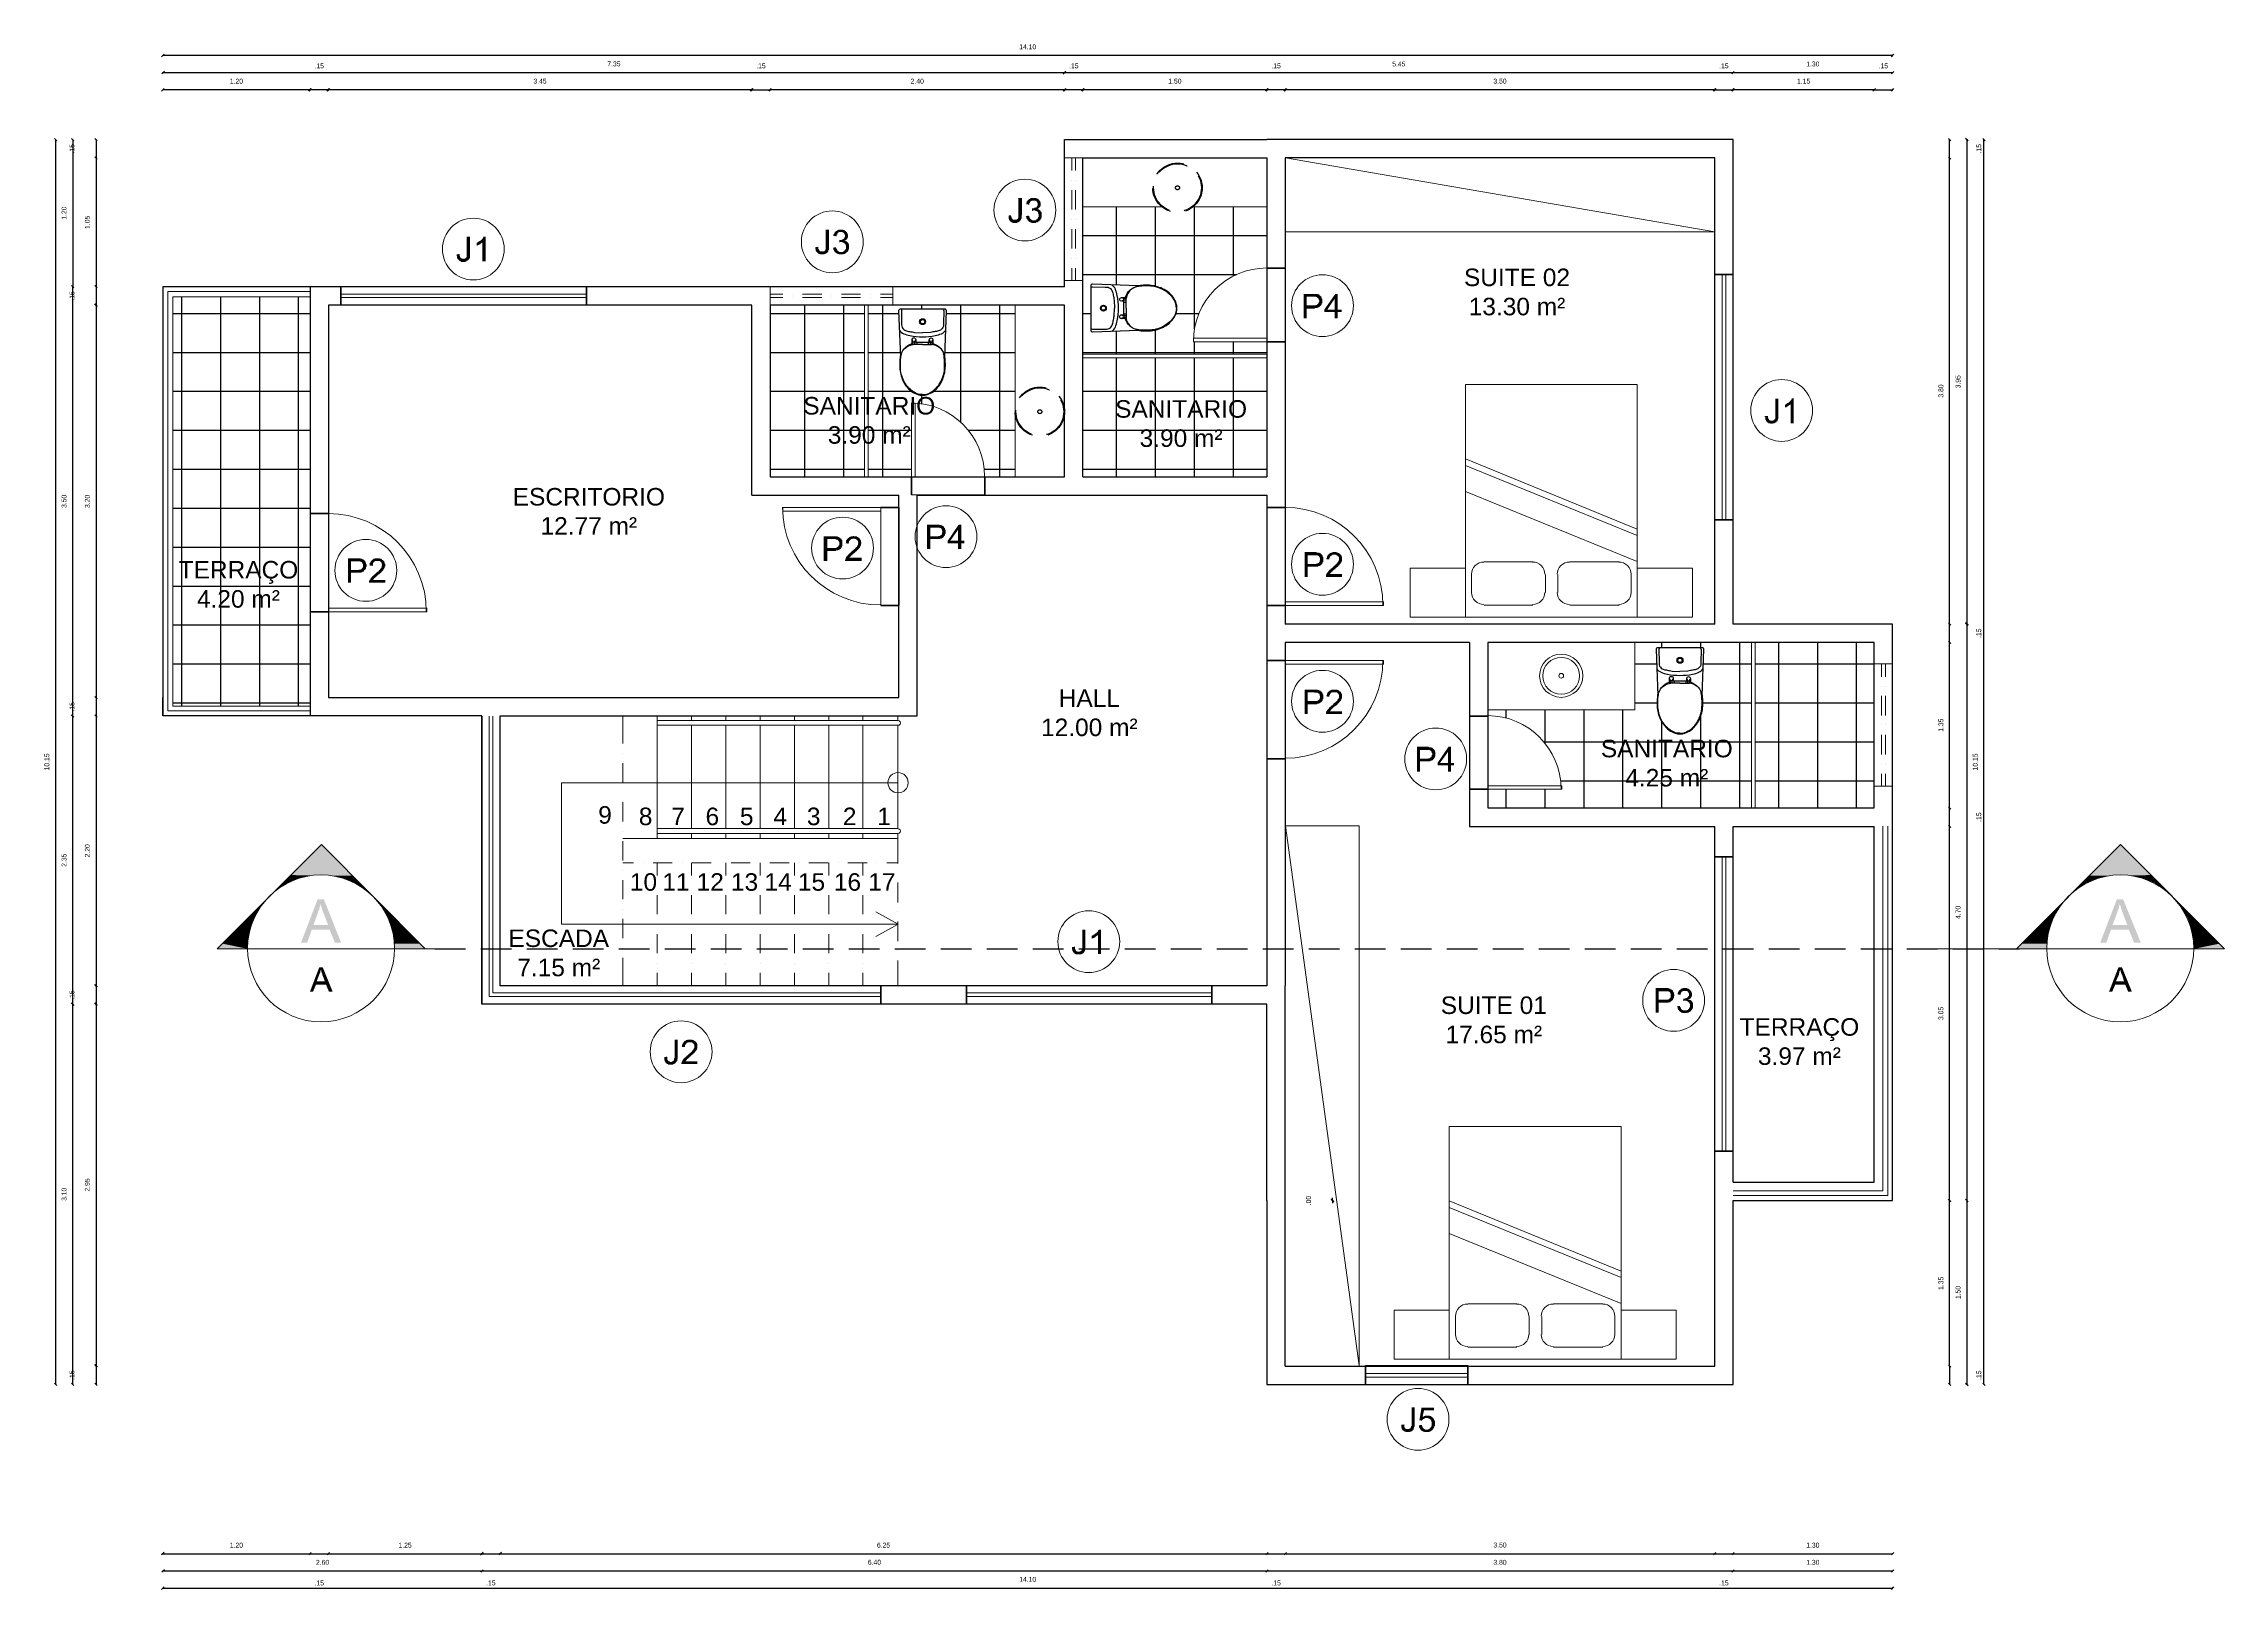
# Model space of a CAD drawing. Header units: metres. Extents: x 6 to 145, y 4 to 18.
# Drawn here: x 41.1 to 58.88, y 4.2 to 16.81 of the extents above; entities that cross this region are included whole.
import ezdxf

# ---------------------------------------------------------------- set-up
doc = ezdxf.new("R2010")
doc.units = ezdxf.units.M
doc.linetypes.add('DASHED2', pattern=[0.375, 0.25, -0.125])
doc.layers.get('0').update_dxf_attribs({"linetype": 'DASHED2'})
for name, color, linetype in [('01', 7, 'Continuous'), ('02', 7, 'Continuous'), ('03-parede vista', 6, 'Continuous'), ('05-esquadria vista', 5, 'Continuous'), ('18-Textos', 7, 'Continuous'), ('ADIL', 7, 'Continuous'), ('ARQ - Cotas', 9, 'Continuous'), ('ARQ_', 7, 'Continuous'), ('ARQ_ALV CT', 7, 'Continuous'), ('B_01', 7, 'Continuous'), ('B_02', 7, 'Continuous'), ('COTA', 5, 'Continuous'), ('F', 7, 'Continuous'), ('G', 7, 'Continuous'), ('I', 7, 'Continuous'), ('J', 7, 'Continuous'), ('MB 01', 7, 'Continuous'), ('O 01', 7, 'Continuous'), ('Q_ESQ CT', 7, 'Continuous'), ('V', 7, 'Continuous'), ('XT', 7, 'Continuous')]:
    doc.layers.add(name, color=color, linetype=linetype)
doc.layers.add('B_LCT', color=7, linetype='Continuous', true_color=0x989898)
doc.layers.add('NCHIMENTO', color=7, linetype='Continuous', true_color=0xbababa)
doc.styles.add('ISA', font='stylu.ttf')
doc.styles.get("Standard").update_dxf_attribs({"font": 'arial.ttf'})
doc.dimstyles.new('ANAPAULA25', dxfattribs={"dimscale": 0, "dimtxt": 0.04, "dimasz": 0.02, "dimexe": 0.1, "dimexo": 0.4, "dimgap": 0.05, "dimtad": 1, "dimzin": 4, "dimdsep": 46, "dimtxsty": 'ISA', "dimblk": 'OBLIQUE', "dimcen": 0.03, "dimse1": 1, "dimse2": 1, "dimclrd": 256, "dimclrt": 256, "dimadec": 0, "dimazin": 0, "dimtfac": 1, "dimtmove": 2, "dimatfit": 3, "dimldrblk": 'OPEN30', "dimfxl": 0.1, "dimtolj": 1, "dimtzin": 0, "dimlwd": -1, "dimarcsym": 0})

# ---------------------------------------------------------------- blocks, each defined once
blk = doc.blocks.new('AD')
at = {"color": 0, "linetype": 'Continuous'}
for p, q in [((13.403, 14.818), (13.411, 14.818)), ((13.442, 14.83), (13.442, 14.809)), ((13.536, 14.83), (13.536, 14.809)), ((13.574, 14.818), (13.567, 14.818))]:
    blk.add_line(p, q, dxfattribs=at)
blk.add_lwpolyline([(13.489, 14.396, 0.080504), (13.528, 14.402, 0.078597), (13.577, 14.427, 0.085165), (13.624, 14.474, 0.054662), (13.653, 14.528, 0.097935), (13.675, 14.635, 0.011399), (13.674, 14.679, 0.044817), (13.67, 14.71), (13.684, 15.084, 0.425161), (13.67, 15.098), (13.489, 15.098), (13.308, 15.098, 0.425161), (13.294, 15.084), (13.308, 14.71, 0.044817), (13.304, 14.679, 0.011399), (13.303, 14.635, 0.097935), (13.324, 14.528, 0.054662), (13.354, 14.474, 0.085165), (13.401, 14.427, 0.078597), (13.45, 14.402, 0.080504)], format="xyb", close=True, dxfattribs=at)
for points in [[(13.324, 15.098, 0.222111), (13.316, 15.085), (13.318, 14.982), (13.318, 14.969, 0.24332), (13.337, 14.932, 0.097363), (13.366, 14.919, 0.013235), (13.404, 14.912, -0.00515), (13.424, 14.908), (13.488, 14.906)], [(13.654, 15.098, -0.222111), (13.662, 15.085), (13.66, 14.982), (13.66, 14.969, -0.24332), (13.641, 14.932, -0.097363), (13.612, 14.919, -0.013235), (13.574, 14.912, 0.00515), (13.554, 14.908), (13.489, 14.906)], [(13.3, 14.928, 0.153096), (13.335, 14.898, 0.052881), (13.386, 14.883, 0.046165), (13.489, 14.873, 0.046165), (13.592, 14.883, 0.052881), (13.643, 14.898, 0.153096), (13.678, 14.928)], [(13.308, 14.71, -0.006747), (13.309, 14.714, -0.103874), (13.339, 14.774, -0.103874)], [(13.339, 14.774, -0.022932), (13.37, 14.796, -0.131414), (13.411, 14.809)], [(13.339, 14.774, -0.005944), (13.341, 14.777)], [(13.341, 14.777, -0.148081), (13.403, 14.818), (13.403, 14.849, -1), (13.434, 14.849), (13.434, 14.83), (13.489, 14.83), (13.544, 14.83), (13.544, 14.849, -1), (13.574, 14.849), (13.574, 14.818, -0.148081), (13.637, 14.777)], [(13.411, 14.809), (13.411, 14.829, 0.141063), (13.406, 14.844, 0.495304), (13.403, 14.844)], [(13.425, 14.809), (13.425, 14.83, -0.150493), (13.431, 14.842, -0.067488), (13.434, 14.844)], [(13.553, 14.809), (13.553, 14.83, 0.150493), (13.547, 14.842, 0.067488), (13.544, 14.844)], [(13.639, 14.774, 0.022932), (13.608, 14.796, 0.131414), (13.566, 14.809)], [(13.567, 14.809), (13.567, 14.829, -0.141063), (13.572, 14.844, -0.495304), (13.574, 14.844)], [(13.637, 14.777, -0.109886), (13.668, 14.714, -0.006747), (13.67, 14.71)], [(13.489, 14.401, -0.142506), (13.42, 14.42, -0.122701), (13.344, 14.498, -0.11652), (13.309, 14.613, -0.045048), (13.312, 14.706, -0.024714), (13.316, 14.734)], [(13.489, 14.401, 0.142506), (13.557, 14.42, 0.122701), (13.633, 14.498, 0.11652), (13.668, 14.613, 0.045048), (13.666, 14.706, 0.024714), (13.661, 14.734)]]:
    blk.add_lwpolyline(points, format="xyb", dxfattribs=at)
for points in [[(13.434, 14.83), (13.411, 14.83)], [(13.489, 14.809), (13.411, 14.809)], [(13.489, 14.809), (13.566, 14.809)], [(13.544, 14.83), (13.566, 14.83)]]:
    blk.add_lwpolyline(points, dxfattribs=at)
at = {"color": 0}
for radius in [0.0239, 0.0177]:
    blk.add_circle((13.489, 14.996), radius, dxfattribs=at)
blk = doc.blocks.new('_Oblique')
at = {"color": 0, "linetype": 'ByBlock', "lineweight": -2}
blk.add_line((-0.5, -0.5), (0.5, 0.5), dxfattribs=at)
blk = doc.blocks.new('*D264')
at = {"layer": 'COTA', "ltscale": 1000, "transparency": 16777216}
blk.add_line((42.073, 4.492), (43.273, 4.492), dxfattribs=at)
at = {"layer": 'Defpoints', "color": 0, "ltscale": 1000, "transparency": 16777216}
for p in [(42.073, 11.323), (43.273, 11.323), (43.273, 4.492)]:
    blk.add_point(p, dxfattribs=at)
at = {"layer": 'COTA', "ltscale": 1000, "transparency": 16777216, "xscale": 0.02, "yscale": 0.02, "zscale": 0.02, "rotation": 180}
blk.add_blockref('_Oblique', (42.073, 4.492), dxfattribs=at)
at = {"layer": 'COTA', "ltscale": 1000, "transparency": 16777216, "xscale": 0.02, "yscale": 0.02, "zscale": 0.02}
blk.add_blockref('_Oblique', (43.273, 4.492), dxfattribs=at)
at = {"layer": 'COTA', "ltscale": 1000, "transparency": 16777216, "insert": (42.673, 4.562), "char_height": 0.04, "attachment_point": 5, "style": 'ISA'}
blk.add_mtext('\\A1;1.20', dxfattribs=at)
blk = doc.blocks.new('_Open30')
at = {"layer": 'ARQ - Cotas', "color": 0, "lineweight": -2}
for p, q in [((-1, 0.27), (0, 0)), ((0, 0), (-1, -0.27)), ((0, 0), (-1, 0))]:
    blk.add_line(p, q, dxfattribs=at)
blk = doc.blocks.new('*D265')
at = {"layer": 'COTA', "ltscale": 1000, "transparency": 16777216}
blk.add_line((43.273, 4.492), (43.423, 4.492), dxfattribs=at)
at = {"layer": 'Defpoints', "color": 0, "ltscale": 1000, "transparency": 16777216}
for p in [(43.423, 11.473), (43.273, 11.323), (43.423, 4.492)]:
    blk.add_point(p, dxfattribs=at)
at = {"layer": 'COTA', "ltscale": 1000, "transparency": 16777216, "xscale": 0.02, "yscale": 0.02, "zscale": 0.02, "rotation": 180}
blk.add_blockref('_Oblique', (43.273, 4.492), dxfattribs=at)
at = {"layer": 'COTA', "ltscale": 1000, "transparency": 16777216, "xscale": 0.02, "yscale": 0.02, "zscale": 0.02}
blk.add_blockref('_Oblique', (43.423, 4.492), dxfattribs=at)
at = {"layer": 'COTA', "ltscale": 1000, "transparency": 16777216, "insert": (43.348, 4.254), "char_height": 0.04, "attachment_point": 5, "style": 'ISA'}
blk.add_mtext('\\A1;.15', dxfattribs=at)
blk = doc.blocks.new('*D266')
at = {"layer": 'COTA', "ltscale": 1000, "transparency": 16777216}
blk.add_line((43.423, 4.492), (44.673, 4.492), dxfattribs=at)
at = {"layer": 'Defpoints', "color": 0, "ltscale": 1000, "transparency": 16777216}
for p in [(43.423, 11.473), (44.673, 11.323), (44.673, 4.492)]:
    blk.add_point(p, dxfattribs=at)
at = {"layer": 'COTA', "ltscale": 1000, "transparency": 16777216, "xscale": 0.02, "yscale": 0.02, "zscale": 0.02, "rotation": 180}
blk.add_blockref('_Oblique', (43.423, 4.492), dxfattribs=at)
at = {"layer": 'COTA', "ltscale": 1000, "transparency": 16777216, "xscale": 0.02, "yscale": 0.02, "zscale": 0.02}
blk.add_blockref('_Oblique', (44.673, 4.492), dxfattribs=at)
at = {"layer": 'COTA', "ltscale": 1000, "transparency": 16777216, "insert": (44.048, 4.562), "char_height": 0.04, "attachment_point": 5, "style": 'ISA'}
blk.add_mtext('\\A1;1.25', dxfattribs=at)
blk = doc.blocks.new('*D267')
at = {"layer": 'COTA', "ltscale": 1000, "transparency": 16777216}
blk.add_line((44.673, 4.492), (44.821, 4.492), dxfattribs=at)
at = {"layer": 'Defpoints', "color": 0, "ltscale": 1000, "transparency": 16777216}
for p in [(44.821, 9.126), (44.673, 8.973), (44.821, 4.492)]:
    blk.add_point(p, dxfattribs=at)
at = {"layer": 'COTA', "ltscale": 1000, "transparency": 16777216, "xscale": 0.02, "yscale": 0.02, "zscale": 0.02, "rotation": 180}
blk.add_blockref('_Oblique', (44.673, 4.492), dxfattribs=at)
at = {"layer": 'COTA', "ltscale": 1000, "transparency": 16777216, "xscale": 0.02, "yscale": 0.02, "zscale": 0.02}
blk.add_blockref('_Oblique', (44.821, 4.492), dxfattribs=at)
at = {"layer": 'COTA', "ltscale": 1000, "transparency": 16777216, "insert": (44.747, 4.254), "char_height": 0.04, "attachment_point": 5, "style": 'ISA'}
blk.add_mtext('\\A1;.15', dxfattribs=at)
blk = doc.blocks.new('*D268')
at = {"layer": 'COTA', "ltscale": 1000, "transparency": 16777216}
blk.add_line((44.823, 4.492), (51.073, 4.492), dxfattribs=at)
at = {"layer": 'Defpoints', "color": 0, "ltscale": 1000, "transparency": 16777216}
for p in [(44.823, 9.123), (51.073, 9.123), (51.073, 4.492)]:
    blk.add_point(p, dxfattribs=at)
at = {"layer": 'COTA', "ltscale": 1000, "transparency": 16777216, "xscale": 0.02, "yscale": 0.02, "zscale": 0.02, "rotation": 180}
blk.add_blockref('_Oblique', (44.823, 4.492), dxfattribs=at)
at = {"layer": 'COTA', "ltscale": 1000, "transparency": 16777216, "xscale": 0.02, "yscale": 0.02, "zscale": 0.02}
blk.add_blockref('_Oblique', (51.073, 4.492), dxfattribs=at)
at = {"layer": 'COTA', "ltscale": 1000, "transparency": 16777216, "insert": (47.948, 4.562), "char_height": 0.04, "attachment_point": 5, "style": 'ISA'}
blk.add_mtext('\\A1;6.25', dxfattribs=at)
blk = doc.blocks.new('*D269')
at = {"layer": 'COTA', "ltscale": 1000, "transparency": 16777216}
blk.add_line((51.073, 4.492), (51.223, 4.492), dxfattribs=at)
at = {"layer": 'Defpoints', "color": 0, "ltscale": 1000, "transparency": 16777216}
for p in [(51.073, 5.873), (51.223, 6.023), (51.223, 4.492)]:
    blk.add_point(p, dxfattribs=at)
at = {"layer": 'COTA', "ltscale": 1000, "transparency": 16777216, "xscale": 0.02, "yscale": 0.02, "zscale": 0.02, "rotation": 180}
blk.add_blockref('_Oblique', (51.073, 4.492), dxfattribs=at)
at = {"layer": 'COTA', "ltscale": 1000, "transparency": 16777216, "xscale": 0.02, "yscale": 0.02, "zscale": 0.02}
blk.add_blockref('_Oblique', (51.223, 4.492), dxfattribs=at)
at = {"layer": 'COTA', "ltscale": 1000, "transparency": 16777216, "insert": (51.148, 4.254), "char_height": 0.04, "attachment_point": 5, "style": 'ISA'}
blk.add_mtext('\\A1;.15', dxfattribs=at)
blk = doc.blocks.new('*D270')
at = {"layer": 'COTA', "ltscale": 1000, "transparency": 16777216}
blk.add_line((51.223, 4.492), (54.723, 4.492), dxfattribs=at)
at = {"layer": 'Defpoints', "color": 0, "ltscale": 1000, "transparency": 16777216}
for p in [(51.223, 6.023), (54.723, 6.023), (54.723, 4.492)]:
    blk.add_point(p, dxfattribs=at)
at = {"layer": 'COTA', "ltscale": 1000, "transparency": 16777216, "xscale": 0.02, "yscale": 0.02, "zscale": 0.02, "rotation": 180}
blk.add_blockref('_Oblique', (51.223, 4.492), dxfattribs=at)
at = {"layer": 'COTA', "ltscale": 1000, "transparency": 16777216, "xscale": 0.02, "yscale": 0.02, "zscale": 0.02}
blk.add_blockref('_Oblique', (54.723, 4.492), dxfattribs=at)
at = {"layer": 'COTA', "ltscale": 1000, "transparency": 16777216, "insert": (52.973, 4.563), "char_height": 0.04, "attachment_point": 5, "style": 'ISA'}
blk.add_mtext('\\A1;3.50', dxfattribs=at)
blk = doc.blocks.new('*D271')
at = {"layer": 'COTA', "ltscale": 1000, "transparency": 16777216}
blk.add_line((54.723, 4.492), (54.873, 4.492), dxfattribs=at)
at = {"layer": 'Defpoints', "color": 0, "ltscale": 1000, "transparency": 16777216}
for p in [(54.723, 6.023), (54.873, 6.023), (54.873, 4.492)]:
    blk.add_point(p, dxfattribs=at)
at = {"layer": 'COTA', "ltscale": 1000, "transparency": 16777216, "xscale": 0.02, "yscale": 0.02, "zscale": 0.02, "rotation": 180}
blk.add_blockref('_Oblique', (54.723, 4.492), dxfattribs=at)
at = {"layer": 'COTA', "ltscale": 1000, "transparency": 16777216, "xscale": 0.02, "yscale": 0.02, "zscale": 0.02}
blk.add_blockref('_Oblique', (54.873, 4.492), dxfattribs=at)
at = {"layer": 'COTA', "ltscale": 1000, "transparency": 16777216, "insert": (54.798, 4.254), "char_height": 0.04, "attachment_point": 5, "style": 'ISA'}
blk.add_mtext('\\A1;.15', dxfattribs=at)
blk = doc.blocks.new('*D272')
at = {"layer": 'COTA', "ltscale": 1000, "transparency": 16777216}
blk.add_line((54.873, 4.492), (56.173, 4.492), dxfattribs=at)
at = {"layer": 'Defpoints', "color": 0, "ltscale": 1000, "transparency": 16777216}
for p in [(54.873, 7.372), (56.173, 7.372), (56.173, 4.492)]:
    blk.add_point(p, dxfattribs=at)
at = {"layer": 'COTA', "ltscale": 1000, "transparency": 16777216, "xscale": 0.02, "yscale": 0.02, "zscale": 0.02, "rotation": 180}
blk.add_blockref('_Oblique', (54.873, 4.492), dxfattribs=at)
at = {"layer": 'COTA', "ltscale": 1000, "transparency": 16777216, "xscale": 0.02, "yscale": 0.02, "zscale": 0.02}
blk.add_blockref('_Oblique', (56.173, 4.492), dxfattribs=at)
at = {"layer": 'COTA', "ltscale": 1000, "transparency": 16777216, "insert": (55.523, 4.562), "char_height": 0.04, "attachment_point": 5, "style": 'ISA'}
blk.add_mtext('\\A1;1.30', dxfattribs=at)
blk = doc.blocks.new('*D273')
at = {"layer": 'COTA', "ltscale": 1000, "transparency": 16777216}
blk.add_line((42.076, 4.352), (44.675, 4.352), dxfattribs=at)
at = {"layer": 'Defpoints', "color": 0, "ltscale": 1000, "transparency": 16777216}
for p in [(42.076, 11.322), (44.675, 11.322), (44.675, 4.352)]:
    blk.add_point(p, dxfattribs=at)
at = {"layer": 'COTA', "ltscale": 1000, "transparency": 16777216, "xscale": 0.02, "yscale": 0.02, "zscale": 0.02, "rotation": 180}
blk.add_blockref('_Oblique', (42.076, 4.352), dxfattribs=at)
at = {"layer": 'COTA', "ltscale": 1000, "transparency": 16777216, "xscale": 0.02, "yscale": 0.02, "zscale": 0.02}
blk.add_blockref('_Oblique', (44.675, 4.352), dxfattribs=at)
at = {"layer": 'COTA', "ltscale": 1000, "transparency": 16777216, "insert": (43.375, 4.422), "char_height": 0.04, "attachment_point": 5, "style": 'ISA'}
blk.add_mtext('\\A1;2.60', dxfattribs=at)
blk = doc.blocks.new('*D274')
at = {"layer": 'COTA', "ltscale": 1000, "transparency": 16777216}
blk.add_line((44.675, 4.352), (51.073, 4.352), dxfattribs=at)
at = {"layer": 'Defpoints', "color": 0, "ltscale": 1000, "transparency": 16777216}
for p in [(44.675, 8.972), (51.073, 8.972), (51.073, 4.352)]:
    blk.add_point(p, dxfattribs=at)
at = {"layer": 'COTA', "ltscale": 1000, "transparency": 16777216, "xscale": 0.02, "yscale": 0.02, "zscale": 0.02, "rotation": 180}
blk.add_blockref('_Oblique', (44.675, 4.352), dxfattribs=at)
at = {"layer": 'COTA', "ltscale": 1000, "transparency": 16777216, "xscale": 0.02, "yscale": 0.02, "zscale": 0.02}
blk.add_blockref('_Oblique', (51.073, 4.352), dxfattribs=at)
at = {"layer": 'COTA', "ltscale": 1000, "transparency": 16777216, "insert": (47.874, 4.423), "char_height": 0.04, "attachment_point": 5, "style": 'ISA'}
blk.add_mtext('\\A1;6.40', dxfattribs=at)
blk = doc.blocks.new('*D275')
at = {"layer": 'COTA', "ltscale": 1000, "transparency": 16777216}
blk.add_line((51.073, 4.352), (54.873, 4.352), dxfattribs=at)
at = {"layer": 'Defpoints', "color": 0, "ltscale": 1000, "transparency": 16777216}
for p in [(51.073, 5.873), (54.873, 5.873), (54.873, 4.352)]:
    blk.add_point(p, dxfattribs=at)
at = {"layer": 'COTA', "ltscale": 1000, "transparency": 16777216, "xscale": 0.02, "yscale": 0.02, "zscale": 0.02, "rotation": 180}
blk.add_blockref('_Oblique', (51.073, 4.352), dxfattribs=at)
at = {"layer": 'COTA', "ltscale": 1000, "transparency": 16777216, "xscale": 0.02, "yscale": 0.02, "zscale": 0.02}
blk.add_blockref('_Oblique', (54.873, 4.352), dxfattribs=at)
at = {"layer": 'COTA', "ltscale": 1000, "transparency": 16777216, "insert": (52.973, 4.422), "char_height": 0.04, "attachment_point": 5, "style": 'ISA'}
blk.add_mtext('\\A1;3.80', dxfattribs=at)
blk = doc.blocks.new('*D276')
at = {"layer": 'COTA', "ltscale": 1000, "transparency": 16777216}
for p, q in [((51.608, 7.373), (51.608, 7.393)), ((51.608, 7.373), (51.608, 7.372)), ((51.608, 7.372), (51.608, 7.352))]:
    blk.add_line(p, q, dxfattribs=at)
at = {"layer": 'Defpoints', "color": 0, "ltscale": 1000, "transparency": 16777216}
for p in [(51.608, 7.372), (54.873, 7.373), (56.173, 7.372)]:
    blk.add_point(p, dxfattribs=at)
at = {"layer": 'COTA', "ltscale": 1000, "transparency": 16777216, "xscale": 0.02, "yscale": 0.02, "zscale": 0.02}
for p, rotation in [((51.608, 7.373), 270), ((51.608, 7.372), 90)]:
    blk.add_blockref('_Oblique', p, dxfattribs=dict(at, rotation=rotation))
at = {"layer": 'COTA', "ltscale": 1000, "transparency": 16777216, "insert": (51.412, 7.372), "char_height": 0.04, "attachment_point": 5, "rotation": 90, "style": 'ISA'}
blk.add_mtext('\\A1;.00', dxfattribs=at)
blk = doc.blocks.new('*D277')
at = {"layer": 'COTA', "ltscale": 1000, "transparency": 16777216}
blk.add_line((54.873, 4.352), (56.173, 4.352), dxfattribs=at)
at = {"layer": 'Defpoints', "color": 0, "ltscale": 1000, "transparency": 16777216}
for p in [(54.873, 7.372), (56.173, 7.372), (56.173, 4.352)]:
    blk.add_point(p, dxfattribs=at)
at = {"layer": 'COTA', "ltscale": 1000, "transparency": 16777216, "xscale": 0.02, "yscale": 0.02, "zscale": 0.02, "rotation": 180}
blk.add_blockref('_Oblique', (54.873, 4.352), dxfattribs=at)
at = {"layer": 'COTA', "ltscale": 1000, "transparency": 16777216, "xscale": 0.02, "yscale": 0.02, "zscale": 0.02}
blk.add_blockref('_Oblique', (56.173, 4.352), dxfattribs=at)
at = {"layer": 'COTA', "ltscale": 1000, "transparency": 16777216, "insert": (55.523, 4.422), "char_height": 0.04, "attachment_point": 5, "style": 'ISA'}
blk.add_mtext('\\A1;1.30', dxfattribs=at)
blk = doc.blocks.new('*D278')
at = {"layer": 'COTA', "ltscale": 1000, "transparency": 16777216}
blk.add_line((42.073, 4.212), (56.173, 4.212), dxfattribs=at)
at = {"layer": 'Defpoints', "color": 0, "ltscale": 1000, "transparency": 16777216}
for p in [(42.073, 11.323), (56.173, 11.323), (56.173, 4.212)]:
    blk.add_point(p, dxfattribs=at)
at = {"layer": 'COTA', "ltscale": 1000, "transparency": 16777216, "xscale": 0.02, "yscale": 0.02, "zscale": 0.02, "rotation": 180}
blk.add_blockref('_Oblique', (42.073, 4.212), dxfattribs=at)
at = {"layer": 'COTA', "ltscale": 1000, "transparency": 16777216, "xscale": 0.02, "yscale": 0.02, "zscale": 0.02}
blk.add_blockref('_Oblique', (56.173, 4.212), dxfattribs=at)
at = {"layer": 'COTA', "ltscale": 1000, "transparency": 16777216, "insert": (49.123, 4.283), "char_height": 0.04, "attachment_point": 5, "style": 'ISA'}
blk.add_mtext('\\A1;14.10', dxfattribs=at)
blk = doc.blocks.new('*D279')
at = {"layer": 'COTA', "ltscale": 1000, "transparency": 16777216}
blk.add_line((56.638, 6.023), (56.638, 5.873), dxfattribs=at)
at = {"layer": 'Defpoints', "color": 0, "ltscale": 1000, "transparency": 16777216}
for p in [(54.723, 6.023), (54.723, 5.873), (56.638, 5.873)]:
    blk.add_point(p, dxfattribs=at)
at = {"layer": 'COTA', "ltscale": 1000, "transparency": 16777216, "xscale": 0.02, "yscale": 0.02, "zscale": 0.02}
for p, rotation in [((56.638, 6.023), 90), ((56.638, 5.873), 270)]:
    blk.add_blockref('_Oblique', p, dxfattribs=dict(at, rotation=rotation))
at = {"layer": 'COTA', "ltscale": 1000, "transparency": 16777216, "insert": (56.876, 5.948), "char_height": 0.04, "attachment_point": 5, "rotation": 90, "style": 'ISA'}
blk.add_mtext('\\A1;.15', dxfattribs=at)
blk = doc.blocks.new('*D280')
at = {"layer": 'COTA', "ltscale": 1000, "transparency": 16777216}
blk.add_line((56.638, 6.023), (56.638, 7.372), dxfattribs=at)
at = {"layer": 'Defpoints', "color": 0, "ltscale": 1000, "transparency": 16777216}
for p in [(54.873, 7.372), (56.638, 7.372), (54.723, 6.023)]:
    blk.add_point(p, dxfattribs=at)
at = {"layer": 'COTA', "ltscale": 1000, "transparency": 16777216, "xscale": 0.02, "yscale": 0.02, "zscale": 0.02}
for p, rotation in [((56.638, 7.372), 90), ((56.638, 6.023), 270)]:
    blk.add_blockref('_Oblique', p, dxfattribs=dict(at, rotation=rotation))
at = {"layer": 'COTA', "ltscale": 1000, "transparency": 16777216, "insert": (56.567, 6.697), "char_height": 0.04, "attachment_point": 5, "rotation": 90, "style": 'ISA'}
blk.add_mtext('\\A1;1.35', dxfattribs=at)
blk = doc.blocks.new('*D281')
at = {"layer": 'COTA', "ltscale": 1000, "transparency": 16777216}
blk.add_line((56.638, 7.373), (56.638, 10.423), dxfattribs=at)
at = {"layer": 'Defpoints', "color": 0, "ltscale": 1000, "transparency": 16777216}
for p in [(56.023, 10.423), (56.638, 10.423), (56.173, 7.373)]:
    blk.add_point(p, dxfattribs=at)
at = {"layer": 'COTA', "ltscale": 1000, "transparency": 16777216, "xscale": 0.02, "yscale": 0.02, "zscale": 0.02}
for p, rotation in [((56.638, 10.423), 90), ((56.638, 7.373), 270)]:
    blk.add_blockref('_Oblique', p, dxfattribs=dict(at, rotation=rotation))
at = {"layer": 'COTA', "ltscale": 1000, "transparency": 16777216, "insert": (56.567, 8.898), "char_height": 0.04, "attachment_point": 5, "rotation": 90, "style": 'ISA'}
blk.add_mtext('\\A1;3.05', dxfattribs=at)
blk = doc.blocks.new('*D282')
at = {"layer": 'COTA', "ltscale": 1000, "transparency": 16777216}
blk.add_line((56.638, 10.423), (56.638, 10.573), dxfattribs=at)
at = {"layer": 'Defpoints', "color": 0, "ltscale": 1000, "transparency": 16777216}
for p in [(56.023, 10.573), (56.638, 10.573), (56.023, 10.423)]:
    blk.add_point(p, dxfattribs=at)
at = {"layer": 'COTA', "ltscale": 1000, "transparency": 16777216, "xscale": 0.02, "yscale": 0.02, "zscale": 0.02}
for p, rotation in [((56.638, 10.573), 90), ((56.638, 10.423), 270)]:
    blk.add_blockref('_Oblique', p, dxfattribs=dict(at, rotation=rotation))
at = {"layer": 'COTA', "ltscale": 1000, "transparency": 16777216, "insert": (56.876, 10.498), "char_height": 0.04, "attachment_point": 5, "rotation": 90, "style": 'ISA'}
blk.add_mtext('\\A1;.15', dxfattribs=at)
blk = doc.blocks.new('*D283')
at = {"layer": 'COTA', "ltscale": 1000, "transparency": 16777216}
blk.add_line((56.638, 10.573), (56.638, 11.923), dxfattribs=at)
at = {"layer": 'Defpoints', "color": 0, "ltscale": 1000, "transparency": 16777216}
for p in [(56.023, 11.923), (56.638, 11.923), (56.023, 10.573)]:
    blk.add_point(p, dxfattribs=at)
at = {"layer": 'COTA', "ltscale": 1000, "transparency": 16777216, "xscale": 0.02, "yscale": 0.02, "zscale": 0.02}
for p, rotation in [((56.638, 11.923), 90), ((56.638, 10.573), 270)]:
    blk.add_blockref('_Oblique', p, dxfattribs=dict(at, rotation=rotation))
at = {"layer": 'COTA', "ltscale": 1000, "transparency": 16777216, "insert": (56.567, 11.248), "char_height": 0.04, "attachment_point": 5, "rotation": 90, "style": 'ISA'}
blk.add_mtext('\\A1;1.35', dxfattribs=at)
blk = doc.blocks.new('*D284')
at = {"layer": 'COTA', "ltscale": 1000, "transparency": 16777216}
blk.add_line((56.638, 11.923), (56.638, 12.073), dxfattribs=at)
at = {"layer": 'Defpoints', "color": 0, "ltscale": 1000, "transparency": 16777216}
for p in [(56.023, 12.073), (56.023, 11.923), (56.638, 12.073)]:
    blk.add_point(p, dxfattribs=at)
at = {"layer": 'COTA', "ltscale": 1000, "transparency": 16777216, "xscale": 0.02, "yscale": 0.02, "zscale": 0.02}
for p, rotation in [((56.638, 12.073), 90), ((56.638, 11.923), 270)]:
    blk.add_blockref('_Oblique', p, dxfattribs=dict(at, rotation=rotation))
at = {"layer": 'COTA', "ltscale": 1000, "transparency": 16777216, "insert": (56.876, 11.998), "char_height": 0.04, "attachment_point": 5, "rotation": 90, "style": 'ISA'}
blk.add_mtext('\\A1;.15', dxfattribs=at)
blk = doc.blocks.new('*D285')
at = {"layer": 'COTA', "ltscale": 1000, "transparency": 16777216}
blk.add_line((56.638, 12.073), (56.638, 15.873), dxfattribs=at)
at = {"layer": 'Defpoints', "color": 0, "ltscale": 1000, "transparency": 16777216}
for p in [(54.723, 15.873), (56.638, 15.873), (54.873, 12.073)]:
    blk.add_point(p, dxfattribs=at)
at = {"layer": 'COTA', "ltscale": 1000, "transparency": 16777216, "xscale": 0.02, "yscale": 0.02, "zscale": 0.02}
for p, rotation in [((56.638, 15.873), 90), ((56.638, 12.073), 270)]:
    blk.add_blockref('_Oblique', p, dxfattribs=dict(at, rotation=rotation))
at = {"layer": 'COTA', "ltscale": 1000, "transparency": 16777216, "insert": (56.567, 13.973), "char_height": 0.04, "attachment_point": 5, "rotation": 90, "style": 'ISA'}
blk.add_mtext('\\A1;3.80', dxfattribs=at)
blk = doc.blocks.new('*D286')
at = {"layer": 'COTA', "ltscale": 1000, "transparency": 16777216}
blk.add_line((56.638, 15.873), (56.638, 16.023), dxfattribs=at)
at = {"layer": 'Defpoints', "color": 0, "ltscale": 1000, "transparency": 16777216}
for p in [(54.723, 16.023), (56.638, 16.023), (54.723, 15.873)]:
    blk.add_point(p, dxfattribs=at)
at = {"layer": 'COTA', "ltscale": 1000, "transparency": 16777216, "xscale": 0.02, "yscale": 0.02, "zscale": 0.02}
for p, rotation in [((56.638, 16.023), 90), ((56.638, 15.873), 270)]:
    blk.add_blockref('_Oblique', p, dxfattribs=dict(at, rotation=rotation))
at = {"layer": 'COTA', "ltscale": 1000, "transparency": 16777216, "insert": (56.876, 15.948), "char_height": 0.04, "attachment_point": 5, "rotation": 90, "style": 'ISA'}
blk.add_mtext('\\A1;.15', dxfattribs=at)
blk = doc.blocks.new('*D287')
at = {"layer": 'COTA', "ltscale": 1000, "transparency": 16777216}
blk.add_line((56.778, 16.023), (56.778, 12.073), dxfattribs=at)
at = {"layer": 'Defpoints', "color": 0, "ltscale": 1000, "transparency": 16777216}
for p in [(54.873, 16.023), (54.873, 12.073), (56.778, 12.073)]:
    blk.add_point(p, dxfattribs=at)
at = {"layer": 'COTA', "ltscale": 1000, "transparency": 16777216, "xscale": 0.02, "yscale": 0.02, "zscale": 0.02}
for p, rotation in [((56.778, 16.023), 90), ((56.778, 12.073), 270)]:
    blk.add_blockref('_Oblique', p, dxfattribs=dict(at, rotation=rotation))
at = {"layer": 'COTA', "ltscale": 1000, "transparency": 16777216, "insert": (56.707, 14.048), "char_height": 0.04, "attachment_point": 5, "rotation": 90, "style": 'ISA'}
blk.add_mtext('\\A1;3.95', dxfattribs=at)
blk = doc.blocks.new('*D288')
at = {"layer": 'COTA', "ltscale": 1000, "transparency": 16777216}
blk.add_line((56.778, 12.073), (56.778, 7.372), dxfattribs=at)
at = {"layer": 'Defpoints', "color": 0, "ltscale": 1000, "transparency": 16777216}
for p in [(56.173, 12.073), (56.173, 7.372), (56.778, 7.372)]:
    blk.add_point(p, dxfattribs=at)
at = {"layer": 'COTA', "ltscale": 1000, "transparency": 16777216, "xscale": 0.02, "yscale": 0.02, "zscale": 0.02}
for p, rotation in [((56.778, 12.073), 90), ((56.778, 7.372), 270)]:
    blk.add_blockref('_Oblique', p, dxfattribs=dict(at, rotation=rotation))
at = {"layer": 'COTA', "ltscale": 1000, "transparency": 16777216, "insert": (56.707, 9.722), "char_height": 0.04, "attachment_point": 5, "rotation": 90, "style": 'ISA'}
blk.add_mtext('\\A1;4.70', dxfattribs=at)
blk = doc.blocks.new('*D289')
at = {"layer": 'COTA', "ltscale": 1000, "transparency": 16777216}
blk.add_line((56.778, 7.372), (56.778, 5.873), dxfattribs=at)
at = {"layer": 'Defpoints', "color": 0, "ltscale": 1000, "transparency": 16777216}
for p in [(54.873, 7.372), (54.873, 5.873), (56.778, 5.873)]:
    blk.add_point(p, dxfattribs=at)
at = {"layer": 'COTA', "ltscale": 1000, "transparency": 16777216, "xscale": 0.02, "yscale": 0.02, "zscale": 0.02}
for p, rotation in [((56.778, 7.372), 90), ((56.778, 5.873), 270)]:
    blk.add_blockref('_Oblique', p, dxfattribs=dict(at, rotation=rotation))
at = {"layer": 'COTA', "ltscale": 1000, "transparency": 16777216, "insert": (56.707, 6.622), "char_height": 0.04, "attachment_point": 5, "rotation": 90, "style": 'ISA'}
blk.add_mtext('\\A1;1.50', dxfattribs=at)
blk = doc.blocks.new('*D290')
at = {"layer": 'COTA', "ltscale": 1000, "transparency": 16777216}
blk.add_line((56.918, 5.873), (56.918, 16.023), dxfattribs=at)
at = {"layer": 'Defpoints', "color": 0, "ltscale": 1000, "transparency": 16777216}
for p in [(54.873, 16.023), (56.918, 16.023), (54.873, 5.873)]:
    blk.add_point(p, dxfattribs=at)
at = {"layer": 'COTA', "ltscale": 1000, "transparency": 16777216, "xscale": 0.02, "yscale": 0.02, "zscale": 0.02}
for p, rotation in [((56.918, 16.023), 90), ((56.918, 5.873), 270)]:
    blk.add_blockref('_Oblique', p, dxfattribs=dict(at, rotation=rotation))
at = {"layer": 'COTA', "ltscale": 1000, "transparency": 16777216, "insert": (56.847, 10.948), "char_height": 0.04, "attachment_point": 5, "rotation": 90, "style": 'ISA'}
blk.add_mtext('\\A1;10.15', dxfattribs=at)
blk = doc.blocks.new('*D291')
at = {"layer": 'COTA', "ltscale": 1000, "transparency": 16777216}
blk.add_line((56.023, 16.428), (56.173, 16.428), dxfattribs=at)
at = {"layer": 'Defpoints', "color": 0, "ltscale": 1000, "transparency": 16777216}
for p in [(56.173, 16.428), (56.023, 11.923), (56.173, 11.923)]:
    blk.add_point(p, dxfattribs=at)
at = {"layer": 'COTA', "ltscale": 1000, "transparency": 16777216, "xscale": 0.02, "yscale": 0.02, "zscale": 0.02, "rotation": 180}
blk.add_blockref('_Oblique', (56.023, 16.428), dxfattribs=at)
at = {"layer": 'COTA', "ltscale": 1000, "transparency": 16777216, "xscale": 0.02, "yscale": 0.02, "zscale": 0.02}
blk.add_blockref('_Oblique', (56.173, 16.428), dxfattribs=at)
at = {"layer": 'COTA', "ltscale": 1000, "transparency": 16777216, "insert": (56.098, 16.624), "char_height": 0.04, "attachment_point": 5, "style": 'ISA'}
blk.add_mtext('\\A1;.15', dxfattribs=at)
blk = doc.blocks.new('*D292')
at = {"layer": 'COTA', "ltscale": 1000, "transparency": 16777216}
blk.add_line((56.023, 16.428), (54.873, 16.428), dxfattribs=at)
at = {"layer": 'Defpoints', "color": 0, "ltscale": 1000, "transparency": 16777216}
for p in [(54.873, 16.428), (54.873, 12.073), (56.023, 11.923)]:
    blk.add_point(p, dxfattribs=at)
at = {"layer": 'COTA', "ltscale": 1000, "transparency": 16777216, "xscale": 0.02, "yscale": 0.02, "zscale": 0.02, "rotation": 180}
blk.add_blockref('_Oblique', (54.873, 16.428), dxfattribs=at)
at = {"layer": 'COTA', "ltscale": 1000, "transparency": 16777216, "xscale": 0.02, "yscale": 0.02, "zscale": 0.02}
blk.add_blockref('_Oblique', (56.023, 16.428), dxfattribs=at)
at = {"layer": 'COTA', "ltscale": 1000, "transparency": 16777216, "insert": (55.448, 16.499), "char_height": 0.04, "attachment_point": 5, "style": 'ISA'}
blk.add_mtext('\\A1;1.15', dxfattribs=at)
blk = doc.blocks.new('*D293')
at = {"layer": 'COTA', "ltscale": 1000, "transparency": 16777216}
blk.add_line((54.723, 16.428), (54.873, 16.428), dxfattribs=at)
at = {"layer": 'Defpoints', "color": 0, "ltscale": 1000, "transparency": 16777216}
for p in [(54.873, 16.428), (54.723, 15.873), (54.873, 15.873)]:
    blk.add_point(p, dxfattribs=at)
at = {"layer": 'COTA', "ltscale": 1000, "transparency": 16777216, "xscale": 0.02, "yscale": 0.02, "zscale": 0.02, "rotation": 180}
blk.add_blockref('_Oblique', (54.723, 16.428), dxfattribs=at)
at = {"layer": 'COTA', "ltscale": 1000, "transparency": 16777216, "xscale": 0.02, "yscale": 0.02, "zscale": 0.02}
blk.add_blockref('_Oblique', (54.873, 16.428), dxfattribs=at)
at = {"layer": 'COTA', "ltscale": 1000, "transparency": 16777216, "insert": (54.798, 16.624), "char_height": 0.04, "attachment_point": 5, "style": 'ISA'}
blk.add_mtext('\\A1;.15', dxfattribs=at)
blk = doc.blocks.new('*D294')
at = {"layer": 'COTA', "ltscale": 1000, "transparency": 16777216}
blk.add_line((54.723, 16.428), (51.223, 16.428), dxfattribs=at)
at = {"layer": 'Defpoints', "color": 0, "ltscale": 1000, "transparency": 16777216}
for p in [(51.223, 16.428), (51.223, 15.873), (54.723, 15.873)]:
    blk.add_point(p, dxfattribs=at)
at = {"layer": 'COTA', "ltscale": 1000, "transparency": 16777216, "xscale": 0.02, "yscale": 0.02, "zscale": 0.02, "rotation": 180}
blk.add_blockref('_Oblique', (51.223, 16.428), dxfattribs=at)
at = {"layer": 'COTA', "ltscale": 1000, "transparency": 16777216, "xscale": 0.02, "yscale": 0.02, "zscale": 0.02}
blk.add_blockref('_Oblique', (54.723, 16.428), dxfattribs=at)
at = {"layer": 'COTA', "ltscale": 1000, "transparency": 16777216, "insert": (52.973, 16.499), "char_height": 0.04, "attachment_point": 5, "style": 'ISA'}
blk.add_mtext('\\A1;3.50', dxfattribs=at)
blk = doc.blocks.new('*D295')
at = {"layer": 'COTA', "ltscale": 1000, "transparency": 16777216}
blk.add_line((51.223, 16.428), (51.073, 16.428), dxfattribs=at)
at = {"layer": 'Defpoints', "color": 0, "ltscale": 1000, "transparency": 16777216}
for p in [(51.073, 16.428), (51.073, 15.873), (51.223, 15.873)]:
    blk.add_point(p, dxfattribs=at)
at = {"layer": 'COTA', "ltscale": 1000, "transparency": 16777216, "xscale": 0.02, "yscale": 0.02, "zscale": 0.02, "rotation": 180}
blk.add_blockref('_Oblique', (51.073, 16.428), dxfattribs=at)
at = {"layer": 'COTA', "ltscale": 1000, "transparency": 16777216, "xscale": 0.02, "yscale": 0.02, "zscale": 0.02}
blk.add_blockref('_Oblique', (51.223, 16.428), dxfattribs=at)
at = {"layer": 'COTA', "ltscale": 1000, "transparency": 16777216, "insert": (51.148, 16.624), "char_height": 0.04, "attachment_point": 5, "style": 'ISA'}
blk.add_mtext('\\A1;.15', dxfattribs=at)
blk = doc.blocks.new('*D296')
at = {"layer": 'COTA', "ltscale": 1000, "transparency": 16777216}
blk.add_line((51.073, 16.428), (49.573, 16.428), dxfattribs=at)
at = {"layer": 'Defpoints', "color": 0, "ltscale": 1000, "transparency": 16777216}
for p in [(49.573, 16.428), (49.573, 15.873), (51.073, 15.873)]:
    blk.add_point(p, dxfattribs=at)
at = {"layer": 'COTA', "ltscale": 1000, "transparency": 16777216, "xscale": 0.02, "yscale": 0.02, "zscale": 0.02, "rotation": 180}
blk.add_blockref('_Oblique', (49.573, 16.428), dxfattribs=at)
at = {"layer": 'COTA', "ltscale": 1000, "transparency": 16777216, "xscale": 0.02, "yscale": 0.02, "zscale": 0.02}
blk.add_blockref('_Oblique', (51.073, 16.428), dxfattribs=at)
at = {"layer": 'COTA', "ltscale": 1000, "transparency": 16777216, "insert": (50.323, 16.499), "char_height": 0.04, "attachment_point": 5, "style": 'ISA'}
blk.add_mtext('\\A1;1.50', dxfattribs=at)
blk = doc.blocks.new('*D297')
at = {"layer": 'COTA', "ltscale": 1000, "transparency": 16777216}
blk.add_line((49.573, 16.428), (49.425, 16.428), dxfattribs=at)
at = {"layer": 'Defpoints', "color": 0, "ltscale": 1000, "transparency": 16777216}
for p in [(49.425, 16.428), (49.425, 15.873), (49.573, 15.873)]:
    blk.add_point(p, dxfattribs=at)
at = {"layer": 'COTA', "ltscale": 1000, "transparency": 16777216, "xscale": 0.02, "yscale": 0.02, "zscale": 0.02, "rotation": 180}
blk.add_blockref('_Oblique', (49.425, 16.428), dxfattribs=at)
at = {"layer": 'COTA', "ltscale": 1000, "transparency": 16777216, "xscale": 0.02, "yscale": 0.02, "zscale": 0.02}
blk.add_blockref('_Oblique', (49.573, 16.428), dxfattribs=at)
at = {"layer": 'COTA', "ltscale": 1000, "transparency": 16777216, "insert": (49.499, 16.624), "char_height": 0.04, "attachment_point": 5, "style": 'ISA'}
blk.add_mtext('\\A1;.15', dxfattribs=at)
blk = doc.blocks.new('*D298')
at = {"layer": 'COTA', "ltscale": 1000, "transparency": 16777216}
blk.add_line((49.423, 16.428), (47.023, 16.428), dxfattribs=at)
at = {"layer": 'Defpoints', "color": 0, "ltscale": 1000, "transparency": 16777216}
for p in [(47.023, 16.428), (49.423, 14.823), (47.023, 14.673)]:
    blk.add_point(p, dxfattribs=at)
at = {"layer": 'COTA', "ltscale": 1000, "transparency": 16777216, "xscale": 0.02, "yscale": 0.02, "zscale": 0.02, "rotation": 180}
blk.add_blockref('_Oblique', (47.023, 16.428), dxfattribs=at)
at = {"layer": 'COTA', "ltscale": 1000, "transparency": 16777216, "xscale": 0.02, "yscale": 0.02, "zscale": 0.02}
blk.add_blockref('_Oblique', (49.423, 16.428), dxfattribs=at)
at = {"layer": 'COTA', "ltscale": 1000, "transparency": 16777216, "insert": (48.223, 16.499), "char_height": 0.04, "attachment_point": 5, "style": 'ISA'}
blk.add_mtext('\\A1;2.40', dxfattribs=at)
blk = doc.blocks.new('*D299')
at = {"layer": 'COTA', "ltscale": 1000, "transparency": 16777216}
blk.add_line((46.873, 16.428), (47.025, 16.428), dxfattribs=at)
at = {"layer": 'Defpoints', "color": 0, "ltscale": 1000, "transparency": 16777216}
for p in [(47.025, 16.428), (46.873, 14.673), (47.025, 14.674)]:
    blk.add_point(p, dxfattribs=at)
at = {"layer": 'COTA', "ltscale": 1000, "transparency": 16777216, "xscale": 0.02, "yscale": 0.02, "zscale": 0.02, "rotation": 180}
blk.add_blockref('_Oblique', (46.873, 16.428), dxfattribs=at)
at = {"layer": 'COTA', "ltscale": 1000, "transparency": 16777216, "xscale": 0.02, "yscale": 0.02, "zscale": 0.02}
blk.add_blockref('_Oblique', (47.025, 16.428), dxfattribs=at)
at = {"layer": 'COTA', "ltscale": 1000, "transparency": 16777216, "insert": (46.949, 16.624), "char_height": 0.04, "attachment_point": 5, "style": 'ISA'}
blk.add_mtext('\\A1;.15', dxfattribs=at)
blk = doc.blocks.new('*D300')
at = {"layer": 'COTA', "ltscale": 1000, "transparency": 16777216}
blk.add_line((46.873, 16.428), (43.423, 16.428), dxfattribs=at)
at = {"layer": 'Defpoints', "color": 0, "ltscale": 1000, "transparency": 16777216}
for p in [(43.423, 16.428), (43.423, 14.673), (46.873, 14.673)]:
    blk.add_point(p, dxfattribs=at)
at = {"layer": 'COTA', "ltscale": 1000, "transparency": 16777216, "xscale": 0.02, "yscale": 0.02, "zscale": 0.02, "rotation": 180}
blk.add_blockref('_Oblique', (43.423, 16.428), dxfattribs=at)
at = {"layer": 'COTA', "ltscale": 1000, "transparency": 16777216, "xscale": 0.02, "yscale": 0.02, "zscale": 0.02}
blk.add_blockref('_Oblique', (46.873, 16.428), dxfattribs=at)
at = {"layer": 'COTA', "ltscale": 1000, "transparency": 16777216, "insert": (45.148, 16.499), "char_height": 0.04, "attachment_point": 5, "style": 'ISA'}
blk.add_mtext('\\A1;3.45', dxfattribs=at)
blk = doc.blocks.new('*D301')
at = {"layer": 'COTA', "ltscale": 1000, "transparency": 16777216}
blk.add_line((43.423, 16.428), (43.273, 16.428), dxfattribs=at)
at = {"layer": 'Defpoints', "color": 0, "ltscale": 1000, "transparency": 16777216}
for p in [(43.273, 16.428), (43.273, 14.673), (43.423, 14.673)]:
    blk.add_point(p, dxfattribs=at)
at = {"layer": 'COTA', "ltscale": 1000, "transparency": 16777216, "xscale": 0.02, "yscale": 0.02, "zscale": 0.02, "rotation": 180}
blk.add_blockref('_Oblique', (43.273, 16.428), dxfattribs=at)
at = {"layer": 'COTA', "ltscale": 1000, "transparency": 16777216, "xscale": 0.02, "yscale": 0.02, "zscale": 0.02}
blk.add_blockref('_Oblique', (43.423, 16.428), dxfattribs=at)
at = {"layer": 'COTA', "ltscale": 1000, "transparency": 16777216, "insert": (43.348, 16.624), "char_height": 0.04, "attachment_point": 5, "style": 'ISA'}
blk.add_mtext('\\A1;.15', dxfattribs=at)
blk = doc.blocks.new('*D302')
at = {"layer": 'COTA', "ltscale": 1000, "transparency": 16777216}
blk.add_line((43.273, 16.428), (42.073, 16.428), dxfattribs=at)
at = {"layer": 'Defpoints', "color": 0, "ltscale": 1000, "transparency": 16777216}
for p in [(42.073, 16.428), (42.073, 14.823), (43.273, 14.823)]:
    blk.add_point(p, dxfattribs=at)
at = {"layer": 'COTA', "ltscale": 1000, "transparency": 16777216, "xscale": 0.02, "yscale": 0.02, "zscale": 0.02, "rotation": 180}
blk.add_blockref('_Oblique', (42.073, 16.428), dxfattribs=at)
at = {"layer": 'COTA', "ltscale": 1000, "transparency": 16777216, "xscale": 0.02, "yscale": 0.02, "zscale": 0.02}
blk.add_blockref('_Oblique', (43.273, 16.428), dxfattribs=at)
at = {"layer": 'COTA', "ltscale": 1000, "transparency": 16777216, "insert": (42.673, 16.499), "char_height": 0.04, "attachment_point": 5, "style": 'ISA'}
blk.add_mtext('\\A1;1.20', dxfattribs=at)
blk = doc.blocks.new('*D303')
at = {"layer": 'COTA', "ltscale": 1000, "transparency": 16777216}
blk.add_line((56.173, 16.568), (54.873, 16.568), dxfattribs=at)
at = {"layer": 'Defpoints', "color": 0, "ltscale": 1000, "transparency": 16777216}
for p in [(54.873, 16.568), (54.873, 12.073), (56.173, 12.073)]:
    blk.add_point(p, dxfattribs=at)
at = {"layer": 'COTA', "ltscale": 1000, "transparency": 16777216, "xscale": 0.02, "yscale": 0.02, "zscale": 0.02, "rotation": 180}
blk.add_blockref('_Oblique', (54.873, 16.568), dxfattribs=at)
at = {"layer": 'COTA', "ltscale": 1000, "transparency": 16777216, "xscale": 0.02, "yscale": 0.02, "zscale": 0.02}
blk.add_blockref('_Oblique', (56.173, 16.568), dxfattribs=at)
at = {"layer": 'COTA', "ltscale": 1000, "transparency": 16777216, "insert": (55.523, 16.639), "char_height": 0.04, "attachment_point": 5, "style": 'ISA'}
blk.add_mtext('\\A1;1.30', dxfattribs=at)
blk = doc.blocks.new('*D304')
at = {"layer": 'COTA', "ltscale": 1000, "transparency": 16777216}
blk.add_line((54.873, 16.568), (49.423, 16.568), dxfattribs=at)
at = {"layer": 'Defpoints', "color": 0, "ltscale": 1000, "transparency": 16777216}
for p in [(49.423, 16.568), (49.423, 16.023), (54.873, 16.023)]:
    blk.add_point(p, dxfattribs=at)
at = {"layer": 'COTA', "ltscale": 1000, "transparency": 16777216, "xscale": 0.02, "yscale": 0.02, "zscale": 0.02, "rotation": 180}
blk.add_blockref('_Oblique', (49.423, 16.568), dxfattribs=at)
at = {"layer": 'COTA', "ltscale": 1000, "transparency": 16777216, "xscale": 0.02, "yscale": 0.02, "zscale": 0.02}
blk.add_blockref('_Oblique', (54.873, 16.568), dxfattribs=at)
at = {"layer": 'COTA', "ltscale": 1000, "transparency": 16777216, "insert": (52.148, 16.639), "char_height": 0.04, "attachment_point": 5, "style": 'ISA'}
blk.add_mtext('\\A1;5.45', dxfattribs=at)
blk = doc.blocks.new('*D305')
at = {"layer": 'COTA', "ltscale": 1000, "transparency": 16777216}
blk.add_line((49.423, 16.568), (42.076, 16.568), dxfattribs=at)
at = {"layer": 'Defpoints', "color": 0, "ltscale": 1000, "transparency": 16777216}
for p in [(42.076, 16.568), (42.076, 14.823), (49.423, 14.823)]:
    blk.add_point(p, dxfattribs=at)
at = {"layer": 'COTA', "ltscale": 1000, "transparency": 16777216, "xscale": 0.02, "yscale": 0.02, "zscale": 0.02, "rotation": 180}
blk.add_blockref('_Oblique', (42.076, 16.568), dxfattribs=at)
at = {"layer": 'COTA', "ltscale": 1000, "transparency": 16777216, "xscale": 0.02, "yscale": 0.02, "zscale": 0.02}
blk.add_blockref('_Oblique', (49.423, 16.568), dxfattribs=at)
at = {"layer": 'COTA', "ltscale": 1000, "transparency": 16777216, "insert": (45.75, 16.64), "char_height": 0.04, "attachment_point": 5, "style": 'ISA'}
blk.add_mtext('\\A1;7.35', dxfattribs=at)
blk = doc.blocks.new('*D306')
at = {"layer": 'COTA', "ltscale": 1000, "transparency": 16777216}
blk.add_line((56.173, 16.708), (42.073, 16.708), dxfattribs=at)
at = {"layer": 'Defpoints', "color": 0, "ltscale": 1000, "transparency": 16777216}
for p in [(42.073, 16.708), (42.073, 12.073), (56.173, 12.073)]:
    blk.add_point(p, dxfattribs=at)
at = {"layer": 'COTA', "ltscale": 1000, "transparency": 16777216, "xscale": 0.02, "yscale": 0.02, "zscale": 0.02, "rotation": 180}
blk.add_blockref('_Oblique', (42.073, 16.708), dxfattribs=at)
at = {"layer": 'COTA', "ltscale": 1000, "transparency": 16777216, "xscale": 0.02, "yscale": 0.02, "zscale": 0.02}
blk.add_blockref('_Oblique', (56.173, 16.708), dxfattribs=at)
at = {"layer": 'COTA', "ltscale": 1000, "transparency": 16777216, "insert": (49.123, 16.779), "char_height": 0.04, "attachment_point": 5, "style": 'ISA'}
blk.add_mtext('\\A1;14.10', dxfattribs=at)
blk = doc.blocks.new('*D307')
at = {"layer": 'COTA', "ltscale": 1000, "transparency": 16777216}
blk.add_line((41.529, 16.023), (41.529, 15.873), dxfattribs=at)
at = {"layer": 'Defpoints', "color": 0, "ltscale": 1000, "transparency": 16777216}
for p in [(49.423, 16.023), (41.529, 15.873), (49.425, 15.873)]:
    blk.add_point(p, dxfattribs=at)
at = {"layer": 'COTA', "ltscale": 1000, "transparency": 16777216, "xscale": 0.02, "yscale": 0.02, "zscale": 0.02}
for p, rotation in [((41.529, 16.023), 90), ((41.529, 15.873), 270)]:
    blk.add_blockref('_Oblique', p, dxfattribs=dict(at, rotation=rotation))
at = {"layer": 'COTA', "ltscale": 1000, "transparency": 16777216, "insert": (41.333, 15.948), "char_height": 0.04, "attachment_point": 5, "rotation": 90, "style": 'ISA'}
blk.add_mtext('\\A1;.15', dxfattribs=at)
blk = doc.blocks.new('*D308')
at = {"layer": 'COTA', "ltscale": 1000, "transparency": 16777216}
blk.add_line((41.529, 15.873), (41.529, 14.823), dxfattribs=at)
at = {"layer": 'Defpoints', "color": 0, "ltscale": 1000, "transparency": 16777216}
for p in [(49.425, 15.873), (41.529, 14.823), (49.425, 14.823)]:
    blk.add_point(p, dxfattribs=at)
at = {"layer": 'COTA', "ltscale": 1000, "transparency": 16777216, "xscale": 0.02, "yscale": 0.02, "zscale": 0.02}
for p, rotation in [((41.529, 15.873), 90), ((41.529, 14.823), 270)]:
    blk.add_blockref('_Oblique', p, dxfattribs=dict(at, rotation=rotation))
at = {"layer": 'COTA', "ltscale": 1000, "transparency": 16777216, "insert": (41.458, 15.348), "char_height": 0.04, "attachment_point": 5, "rotation": 90, "style": 'ISA'}
blk.add_mtext('\\A1;1.05', dxfattribs=at)
blk = doc.blocks.new('*D309')
at = {"layer": 'COTA', "ltscale": 1000, "transparency": 16777216}
blk.add_line((41.529, 14.823), (41.529, 14.673), dxfattribs=at)
at = {"layer": 'Defpoints', "color": 0, "ltscale": 1000, "transparency": 16777216}
for p in [(49.423, 14.823), (41.529, 14.673), (49.423, 14.673)]:
    blk.add_point(p, dxfattribs=at)
at = {"layer": 'COTA', "ltscale": 1000, "transparency": 16777216, "xscale": 0.02, "yscale": 0.02, "zscale": 0.02}
for p, rotation in [((41.529, 14.823), 90), ((41.529, 14.673), 270)]:
    blk.add_blockref('_Oblique', p, dxfattribs=dict(at, rotation=rotation))
at = {"layer": 'COTA', "ltscale": 1000, "transparency": 16777216, "insert": (41.333, 14.748), "char_height": 0.04, "attachment_point": 5, "rotation": 90, "style": 'ISA'}
blk.add_mtext('\\A1;.15', dxfattribs=at)
blk = doc.blocks.new('*D310')
at = {"layer": 'COTA', "ltscale": 1000, "transparency": 16777216}
blk.add_line((41.529, 14.673), (41.529, 11.473), dxfattribs=at)
at = {"layer": 'Defpoints', "color": 0, "ltscale": 1000, "transparency": 16777216}
for p in [(43.423, 14.673), (41.529, 11.473), (43.423, 11.473)]:
    blk.add_point(p, dxfattribs=at)
at = {"layer": 'COTA', "ltscale": 1000, "transparency": 16777216, "xscale": 0.02, "yscale": 0.02, "zscale": 0.02}
for p, rotation in [((41.529, 14.673), 90), ((41.529, 11.473), 270)]:
    blk.add_blockref('_Oblique', p, dxfattribs=dict(at, rotation=rotation))
at = {"layer": 'COTA', "ltscale": 1000, "transparency": 16777216, "insert": (41.458, 13.073), "char_height": 0.04, "attachment_point": 5, "rotation": 90, "style": 'ISA'}
blk.add_mtext('\\A1;3.20', dxfattribs=at)
blk = doc.blocks.new('*D311')
at = {"layer": 'COTA', "ltscale": 1000, "transparency": 16777216}
blk.add_line((41.529, 11.473), (41.529, 11.323), dxfattribs=at)
at = {"layer": 'Defpoints', "color": 0, "ltscale": 1000, "transparency": 16777216}
for p in [(43.423, 11.473), (41.529, 11.323), (43.423, 11.323)]:
    blk.add_point(p, dxfattribs=at)
at = {"layer": 'COTA', "ltscale": 1000, "transparency": 16777216, "xscale": 0.02, "yscale": 0.02, "zscale": 0.02}
for p, rotation in [((41.529, 11.473), 90), ((41.529, 11.323), 270)]:
    blk.add_blockref('_Oblique', p, dxfattribs=dict(at, rotation=rotation))
at = {"layer": 'COTA', "ltscale": 1000, "transparency": 16777216, "insert": (41.333, 11.398), "char_height": 0.04, "attachment_point": 5, "rotation": 90, "style": 'ISA'}
blk.add_mtext('\\A1;.15', dxfattribs=at)
blk = doc.blocks.new('*D312')
at = {"layer": 'COTA', "ltscale": 1000, "transparency": 16777216}
blk.add_line((41.529, 11.323), (41.529, 9.124), dxfattribs=at)
at = {"layer": 'Defpoints', "color": 0, "ltscale": 1000, "transparency": 16777216}
for p in [(44.673, 11.323), (41.529, 9.124), (44.823, 9.124)]:
    blk.add_point(p, dxfattribs=at)
at = {"layer": 'COTA', "ltscale": 1000, "transparency": 16777216, "xscale": 0.02, "yscale": 0.02, "zscale": 0.02}
for p, rotation in [((41.529, 11.323), 90), ((41.529, 9.124), 270)]:
    blk.add_blockref('_Oblique', p, dxfattribs=dict(at, rotation=rotation))
at = {"layer": 'COTA', "ltscale": 1000, "transparency": 16777216, "insert": (41.458, 10.224), "char_height": 0.04, "attachment_point": 5, "rotation": 90, "style": 'ISA'}
blk.add_mtext('\\A1;2.20', dxfattribs=at)
blk = doc.blocks.new('*D313')
at = {"layer": 'COTA', "ltscale": 1000, "transparency": 16777216}
blk.add_line((41.529, 9.123), (41.529, 8.973), dxfattribs=at)
at = {"layer": 'Defpoints', "color": 0, "ltscale": 1000, "transparency": 16777216}
for p in [(44.823, 9.123), (41.529, 8.973), (44.823, 8.973)]:
    blk.add_point(p, dxfattribs=at)
at = {"layer": 'COTA', "ltscale": 1000, "transparency": 16777216, "xscale": 0.02, "yscale": 0.02, "zscale": 0.02}
for p, rotation in [((41.529, 9.123), 90), ((41.529, 8.973), 270)]:
    blk.add_blockref('_Oblique', p, dxfattribs=dict(at, rotation=rotation))
at = {"layer": 'COTA', "ltscale": 1000, "transparency": 16777216, "insert": (41.333, 9.048), "char_height": 0.04, "attachment_point": 5, "rotation": 90, "style": 'ISA'}
blk.add_mtext('\\A1;.15', dxfattribs=at)
blk = doc.blocks.new('*D314')
at = {"layer": 'COTA', "ltscale": 1000, "transparency": 16777216}
blk.add_line((41.529, 8.973), (41.529, 6.024), dxfattribs=at)
at = {"layer": 'Defpoints', "color": 0, "ltscale": 1000, "transparency": 16777216}
for p in [(51.123, 8.973), (41.529, 6.024), (51.273, 6.024)]:
    blk.add_point(p, dxfattribs=at)
at = {"layer": 'COTA', "ltscale": 1000, "transparency": 16777216, "xscale": 0.02, "yscale": 0.02, "zscale": 0.02}
for p, rotation in [((41.529, 8.973), 90), ((41.529, 6.024), 270)]:
    blk.add_blockref('_Oblique', p, dxfattribs=dict(at, rotation=rotation))
at = {"layer": 'COTA', "ltscale": 1000, "transparency": 16777216, "insert": (41.458, 7.499), "char_height": 0.04, "attachment_point": 5, "rotation": 90, "style": 'ISA'}
blk.add_mtext('\\A1;2.95', dxfattribs=at)
blk = doc.blocks.new('*D315')
at = {"layer": 'COTA', "ltscale": 1000, "transparency": 16777216}
blk.add_line((41.529, 6.024), (41.529, 5.874), dxfattribs=at)
at = {"layer": 'Defpoints', "color": 0, "ltscale": 1000, "transparency": 16777216}
for p in [(41.529, 5.874), (51.273, 6.024), (51.273, 5.874)]:
    blk.add_point(p, dxfattribs=at)
at = {"layer": 'COTA', "ltscale": 1000, "transparency": 16777216, "xscale": 0.02, "yscale": 0.02, "zscale": 0.02}
for p, rotation in [((41.529, 6.024), 90), ((41.529, 5.874), 270)]:
    blk.add_blockref('_Oblique', p, dxfattribs=dict(at, rotation=rotation))
at = {"layer": 'COTA', "ltscale": 1000, "transparency": 16777216, "insert": (41.333, 5.949), "char_height": 0.04, "attachment_point": 5, "rotation": 90, "style": 'ISA'}
blk.add_mtext('\\A1;.15', dxfattribs=at)
blk = doc.blocks.new('*D316')
at = {"layer": 'COTA', "ltscale": 1000, "transparency": 16777216}
blk.add_line((41.339, 5.873), (41.339, 8.973), dxfattribs=at)
at = {"layer": 'Defpoints', "color": 0, "ltscale": 1000, "transparency": 16777216}
for p in [(41.339, 8.973), (51.073, 8.973), (51.073, 5.873)]:
    blk.add_point(p, dxfattribs=at)
at = {"layer": 'COTA', "ltscale": 1000, "transparency": 16777216, "xscale": 0.02, "yscale": 0.02, "zscale": 0.02}
for p, rotation in [((41.339, 8.973), 90), ((41.339, 5.873), 270)]:
    blk.add_blockref('_Oblique', p, dxfattribs=dict(at, rotation=rotation))
at = {"layer": 'COTA', "ltscale": 1000, "transparency": 16777216, "insert": (41.268, 7.423), "char_height": 0.04, "attachment_point": 5, "rotation": 90, "style": 'ISA'}
blk.add_mtext('\\A1;3.10', dxfattribs=at)
blk = doc.blocks.new('*D317')
at = {"layer": 'COTA', "ltscale": 1000, "transparency": 16777216}
blk.add_line((41.339, 8.973), (41.339, 11.322), dxfattribs=at)
at = {"layer": 'Defpoints', "color": 0, "ltscale": 1000, "transparency": 16777216}
for p in [(41.339, 11.322), (44.675, 11.322), (44.673, 8.973)]:
    blk.add_point(p, dxfattribs=at)
at = {"layer": 'COTA', "ltscale": 1000, "transparency": 16777216, "xscale": 0.02, "yscale": 0.02, "zscale": 0.02}
for p, rotation in [((41.339, 11.322), 90), ((41.339, 8.973), 270)]:
    blk.add_blockref('_Oblique', p, dxfattribs=dict(at, rotation=rotation))
at = {"layer": 'COTA', "ltscale": 1000, "transparency": 16777216, "insert": (41.268, 10.147), "char_height": 0.04, "attachment_point": 5, "rotation": 90, "style": 'ISA'}
blk.add_mtext('\\A1;2.35', dxfattribs=at)
blk = doc.blocks.new('*D318')
at = {"layer": 'COTA', "ltscale": 1000, "transparency": 16777216}
blk.add_line((41.339, 11.323), (41.339, 14.823), dxfattribs=at)
at = {"layer": 'Defpoints', "color": 0, "ltscale": 1000, "transparency": 16777216}
for p in [(41.339, 14.823), (42.073, 14.823), (42.073, 11.323)]:
    blk.add_point(p, dxfattribs=at)
at = {"layer": 'COTA', "ltscale": 1000, "transparency": 16777216, "xscale": 0.02, "yscale": 0.02, "zscale": 0.02}
for p, rotation in [((41.339, 14.823), 90), ((41.339, 11.323), 270)]:
    blk.add_blockref('_Oblique', p, dxfattribs=dict(at, rotation=rotation))
at = {"layer": 'COTA', "ltscale": 1000, "transparency": 16777216, "insert": (41.268, 13.073), "char_height": 0.04, "attachment_point": 5, "rotation": 90, "style": 'ISA'}
blk.add_mtext('\\A1;3.50', dxfattribs=at)
blk = doc.blocks.new('*D319')
at = {"layer": 'COTA', "ltscale": 1000, "transparency": 16777216}
blk.add_line((41.339, 16.023), (41.339, 14.823), dxfattribs=at)
at = {"layer": 'Defpoints', "color": 0, "ltscale": 1000, "transparency": 16777216}
for p in [(49.423, 16.023), (41.339, 14.823), (49.423, 14.823)]:
    blk.add_point(p, dxfattribs=at)
at = {"layer": 'COTA', "ltscale": 1000, "transparency": 16777216, "xscale": 0.02, "yscale": 0.02, "zscale": 0.02}
for p, rotation in [((41.339, 16.023), 90), ((41.339, 14.823), 270)]:
    blk.add_blockref('_Oblique', p, dxfattribs=dict(at, rotation=rotation))
at = {"layer": 'COTA', "ltscale": 1000, "transparency": 16777216, "insert": (41.268, 15.423), "char_height": 0.04, "attachment_point": 5, "rotation": 90, "style": 'ISA'}
blk.add_mtext('\\A1;1.20', dxfattribs=at)
blk = doc.blocks.new('*D320')
at = {"layer": 'COTA', "ltscale": 1000, "transparency": 16777216}
blk.add_line((41.199, 16.023), (41.199, 5.873), dxfattribs=at)
at = {"layer": 'Defpoints', "color": 0, "ltscale": 1000, "transparency": 16777216}
for p in [(49.423, 16.023), (41.199, 5.873), (51.223, 5.873)]:
    blk.add_point(p, dxfattribs=at)
at = {"layer": 'COTA', "ltscale": 1000, "transparency": 16777216, "xscale": 0.02, "yscale": 0.02, "zscale": 0.02}
for p, rotation in [((41.199, 16.023), 90), ((41.199, 5.873), 270)]:
    blk.add_blockref('_Oblique', p, dxfattribs=dict(at, rotation=rotation))
at = {"layer": 'COTA', "ltscale": 1000, "transparency": 16777216, "insert": (41.128, 10.948), "char_height": 0.04, "attachment_point": 5, "rotation": 90, "style": 'ISA'}
blk.add_mtext('\\A1;10.15', dxfattribs=at)

msp = doc.modelspace()

# ---------------------------------------------------------------- hatches: boundary and pattern name
at = {"ltscale": 1000}
h = msp.add_hatch(dxfattribs=at)
h.set_pattern_fill('ANSI37', color=8, scale=0.1, angle=45)
h.paths.add_polyline_path([(55.024, 11.923), (54.071, 11.923), (54.071, 11.373), (52.873, 11.373), (52.873, 11.326, -0.400597), (53.471, 10.754), (53.476, 10.754), (53.476, 10.725), (52.873, 10.725), (52.873, 10.573), (55.024, 10.573)])
h.paths.add_polyline_path([(54.605, 11.309, -0.054662), (54.575, 11.255, -0.085165), (54.528, 11.207, -0.078597), (54.479, 11.183, -0.080504), (54.44, 11.177, -0.080504), (54.402, 11.183, -0.078597), (54.352, 11.207, -0.085165), (54.306, 11.255, -0.054662), (54.276, 11.309, -0.097935), (54.254, 11.416, -0.011399), (54.255, 11.46, -0.044817), (54.259, 11.49), (54.246, 11.864, -0.425161), (54.259, 11.878), (54.44, 11.878), (54.621, 11.878, -0.425161), (54.635, 11.864), (54.621, 11.49, -0.044817), (54.625, 11.46, -0.011399), (54.626, 11.416, -0.097935)], flags=16)
h.paths.add_polyline_path([(54.59, 11.555, 0.022932), (54.559, 11.576, 0.131414), (54.518, 11.59), (54.44, 11.59), (54.363, 11.59, 0.131414), (54.321, 11.576, 0.022932), (54.29, 11.555, -0.005944), (54.292, 11.558, -0.148081), (54.355, 11.599), (54.355, 11.629, -1), (54.385, 11.629), (54.385, 11.61), (54.44, 11.61), (54.496, 11.61), (54.496, 11.629, -1), (54.526, 11.629), (54.526, 11.599, -0.148081), (54.588, 11.558, -0.005944)], flags=0)
h.paths.add_polyline_path([(54.416, 11.777, -1), (54.464, 11.777, -1)], flags=0)
h.paths.add_polyline_path([(54.422, 11.777, -1), (54.458, 11.777, -1)], flags=0)
h.paths.add_polyline_path([(56.023, 11.923), (55.054, 11.923), (55.054, 10.573), (56.023, 10.573)])
h.paths.add_polyline_path([(47.792, 14.673), (47.323, 14.673), (47.023, 14.673), (47.023, 13.273), (47.792, 13.273)])
h.paths.add_polyline_path([(49.02, 14.673), (47.822, 14.673), (47.822, 13.273), (48.176, 13.273), (48.176, 13.273), (48.176, 13.875, -0.009569), (48.199, 13.874), (48.206, 13.874), (48.206, 13.874, -0.399669), (48.772, 13.273), (48.773, 13.273), (49.02, 13.273)])
h.paths.add_polyline_path([(48.08, 14.178, -0.011399), (48.081, 14.221, -0.044817), (48.085, 14.252), (48.071, 14.626, -0.425161), (48.085, 14.64), (48.266, 14.64), (48.447, 14.64, -0.425161), (48.461, 14.626), (48.447, 14.252, -0.044817), (48.451, 14.221, -0.011399), (48.452, 14.178, -0.097935), (48.43, 14.071, -0.054662), (48.401, 14.016, -0.085165), (48.354, 13.969, -0.078597), (48.305, 13.944, -0.080504), (48.266, 13.939, -0.080504), (48.227, 13.944, -0.078597), (48.178, 13.969, -0.085165), (48.131, 14.016, -0.054662), (48.102, 14.071, -0.097935)], flags=16)
h.paths.add_polyline_path([(48.116, 14.316, -0.005944), (48.118, 14.319, -0.148081), (48.18, 14.361), (48.18, 14.391, -1), (48.211, 14.391), (48.211, 14.372), (48.266, 14.372), (48.321, 14.372), (48.321, 14.391, -1), (48.352, 14.391), (48.352, 14.361, -0.148081), (48.414, 14.319, -0.005944), (48.416, 14.316, 0.022932), (48.385, 14.338, 0.131414), (48.344, 14.351), (48.266, 14.351), (48.188, 14.351, 0.131414), (48.147, 14.338, 0.022932)], flags=0)
h.paths.add_polyline_path([(48.242, 14.538, -1), (48.29, 14.538, -1)], flags=0)
h.paths.add_polyline_path([(48.248, 14.538, -1), (48.284, 14.538, -1)], flags=0)
h.paths.add_polyline_path([(51.073, 15.475), (50.472, 15.475, -0.360387), (50.215, 15.475), (49.573, 15.475), (49.573, 14.273), (51.073, 14.273), (51.073, 14.374), (50.474, 14.374, -0.415637), (51.073, 14.976)])
h.paths.add_polyline_path([(50.262, 14.783, -0.085165), (50.31, 14.736, -0.078597), (50.334, 14.687, -0.080504), (50.34, 14.649, -0.080504), (50.334, 14.61, -0.078597), (50.31, 14.561, -0.085165), (50.262, 14.514, -0.054662), (50.208, 14.484, -0.097935), (50.101, 14.463, -0.011399), (50.057, 14.464, -0.044817), (50.027, 14.468), (49.653, 14.454, -0.425161), (49.639, 14.467), (49.639, 14.649), (49.639, 14.83, -0.425161), (49.653, 14.843), (50.027, 14.829, -0.044817), (50.057, 14.833, -0.011399), (50.101, 14.834, -0.097935), (50.208, 14.813, -0.054662)], flags=16)
h.paths.add_polyline_path([(50.316, 14.717, -0.142506), (50.335, 14.649, -0.142506), (50.316, 14.58, -0.122701), (50.238, 14.504, -0.11652), (50.123, 14.469, -0.045048), (50.031, 14.471, -0.027591), (49.999, 14.477, -0.065952), (49.962, 14.498, -0.005944), (49.959, 14.501, -0.148081), (49.918, 14.563), (49.887, 14.563, -1), (49.887, 14.593), (49.907, 14.593), (49.907, 14.649), (49.907, 14.704), (49.887, 14.704, -1), (49.887, 14.734), (49.918, 14.734, -0.148081), (49.959, 14.796, -0.071924), (49.999, 14.82, -0.027591), (50.031, 14.826, -0.045048), (50.123, 14.828, -0.11652), (50.238, 14.793, -0.122701)], flags=0)
h.paths.add_polyline_path([(49.927, 14.649), (49.927, 14.571), (49.907, 14.571), (49.907, 14.585), (49.927, 14.585), (49.927, 14.649), (49.927, 14.712), (49.907, 14.712), (49.907, 14.726), (49.927, 14.726)], flags=0)
h.paths.add_polyline_path([(49.764, 14.649, -1), (49.716, 14.649, -1)], flags=0)
h.paths.add_polyline_path([(49.758, 14.649, -1), (49.722, 14.649, -1)], flags=0)
h.paths.add_polyline_path([(51.073, 14.243), (49.573, 14.243), (49.573, 13.273), (51.073, 13.273)])
h.paths.add_polyline_path([(53.759, 10.667), (54.906, 10.667), (54.906, 11.2), (53.759, 11.2)], flags=24)
h.paths.add_polyline_path([(47.258, 13.462), (48.404, 13.462), (48.404, 13.995), (47.258, 13.995)], flags=9)
h.paths.add_polyline_path([(49.801, 13.436), (50.947, 13.436), (50.947, 13.969), (49.801, 13.969)], flags=24)
h = msp.add_hatch(dxfattribs=at)
h.set_pattern_fill('ANSI37', color=8, scale=0.1, angle=45)
h.paths.add_polyline_path([(43.273, 14.742), (42.156, 14.742), (42.156, 11.402), (43.273, 11.402)])
h.paths.add_polyline_path([(42.168, 12.125), (43.215, 12.125), (43.215, 12.658), (42.168, 12.658)], flags=24)
at = {"layer": 'XT', "transparency": 33554559}
for points in [[(48.967, 15.403), (48.988, 15.407), (48.988, 15.403), (48.988, 15.399), (48.988, 15.395), (48.992, 15.395), (48.992, 15.391), (48.992, 15.386), (48.992, 15.386), (48.992, 15.382), (48.992, 15.382), (48.997, 15.378), (48.997, 15.378), (48.997, 15.378), (48.997, 15.378), (49.001, 15.374), (49.001, 15.374), (49.005, 15.369), (49.005, 15.369), (49.009, 15.369), (49.009, 15.369), (49.014, 15.369), (49.018, 15.369), (49.018, 15.369), (49.022, 15.369), (49.026, 15.369), (49.026, 15.369), (49.03, 15.369), (49.03, 15.369), (49.035, 15.374), (49.035, 15.374), (49.039, 15.374), (49.039, 15.374), (49.043, 15.378), (49.043, 15.378), (49.043, 15.382), (49.047, 15.386), (49.047, 15.386), (49.047, 15.391), (49.047, 15.391), (49.047, 15.395), (49.047, 15.395), (49.047, 15.399), (49.047, 15.403), (49.047, 15.407), (49.047, 15.407), (49.047, 15.412), (49.047, 15.547), (49.077, 15.547), (49.077, 15.412), (49.077, 15.407), (49.073, 15.403), (49.073, 15.399), (49.073, 15.399), (49.073, 15.395), (49.073, 15.391), (49.073, 15.391), (49.073, 15.386), (49.073, 15.382), (49.073, 15.382), (49.073, 15.378), (49.073, 15.378), (49.069, 15.374), (49.069, 15.374), (49.069, 15.374), (49.069, 15.369), (49.064, 15.365), (49.064, 15.365), (49.064, 15.361), (49.06, 15.361), (49.06, 15.357), (49.056, 15.357), (49.056, 15.357), (49.052, 15.352), (49.052, 15.352), (49.052, 15.352), (49.047, 15.348), (49.043, 15.348), (49.043, 15.348), (49.039, 15.348), (49.039, 15.348), (49.035, 15.344), (49.03, 15.344), (49.03, 15.344), (49.026, 15.344), (49.022, 15.344), (49.022, 15.344), (49.018, 15.344), (49.014, 15.344), (49.014, 15.344), (49.009, 15.344), (49.005, 15.344), (49.005, 15.344), (49.001, 15.344), (48.997, 15.348), (48.997, 15.348), (48.992, 15.348), (48.992, 15.348), (48.988, 15.352), (48.988, 15.352), (48.984, 15.352), (48.984, 15.357), (48.98, 15.357), (48.98, 15.357), (48.98, 15.361), (48.975, 15.361), (48.975, 15.361), (48.975, 15.365), (48.971, 15.365), (48.971, 15.369), (48.971, 15.369), (48.971, 15.374), (48.967, 15.378), (48.967, 15.378), (48.967, 15.382), (48.967, 15.382), (48.967, 15.386), (48.967, 15.391), (48.967, 15.391), (48.967, 15.395), (48.967, 15.399), (48.967, 15.403), (48.967, 15.403)], [(49.107, 15.399), (49.132, 15.403), (49.132, 15.399), (49.136, 15.399), (49.136, 15.395), (49.136, 15.391), (49.136, 15.386), (49.141, 15.386), (49.141, 15.382), (49.141, 15.382), (49.141, 15.378), (49.145, 15.378), (49.145, 15.374), (49.149, 15.374), (49.149, 15.374), (49.149, 15.374), (49.153, 15.369), (49.153, 15.369), (49.157, 15.369), (49.157, 15.365), (49.162, 15.365), (49.166, 15.365), (49.166, 15.365), (49.17, 15.365), (49.17, 15.365), (49.174, 15.365), (49.179, 15.365), (49.179, 15.365), (49.183, 15.365), (49.187, 15.365), (49.187, 15.365), (49.191, 15.369), (49.191, 15.369), (49.196, 15.369), (49.196, 15.374), (49.2, 15.374), (49.2, 15.378), (49.204, 15.378), (49.204, 15.382), (49.208, 15.382), (49.208, 15.386), (49.208, 15.386), (49.208, 15.391), (49.213, 15.391), (49.213, 15.395), (49.213, 15.399), (49.213, 15.399), (49.213, 15.403), (49.213, 15.407), (49.213, 15.407), (49.213, 15.407), (49.213, 15.412), (49.213, 15.416), (49.213, 15.416), (49.213, 15.42), (49.208, 15.42), (49.208, 15.424), (49.208, 15.429), (49.208, 15.429), (49.204, 15.433), (49.204, 15.433), (49.204, 15.433), (49.2, 15.437), (49.2, 15.437), (49.196, 15.437), (49.196, 15.441), (49.191, 15.441), (49.187, 15.441), (49.187, 15.441), (49.183, 15.446), (49.183, 15.446), (49.179, 15.446), (49.174, 15.446), (49.174, 15.446), (49.17, 15.446), (49.17, 15.446), (49.166, 15.446), (49.166, 15.446), (49.162, 15.441), (49.157, 15.441), (49.157, 15.441), (49.157, 15.463), (49.162, 15.463), (49.162, 15.463), (49.166, 15.463), (49.17, 15.463), (49.17, 15.463), (49.174, 15.463), (49.179, 15.467), (49.179, 15.467), (49.183, 15.467), (49.187, 15.467), (49.187, 15.471), (49.191, 15.471), (49.191, 15.471), (49.196, 15.471), (49.196, 15.475), (49.2, 15.475), (49.2, 15.479), (49.2, 15.479), (49.2, 15.484), (49.204, 15.484), (49.204, 15.488), (49.204, 15.492), (49.204, 15.492), (49.204, 15.496), (49.204, 15.501), (49.204, 15.501), (49.204, 15.505), (49.204, 15.509), (49.2, 15.509), (49.2, 15.513), (49.2, 15.513), (49.196, 15.518), (49.196, 15.518), (49.196, 15.518), (49.191, 15.522), (49.191, 15.522), (49.187, 15.522), (49.187, 15.526), (49.183, 15.526), (49.183, 15.526), (49.179, 15.526), (49.174, 15.526), (49.174, 15.526), (49.17, 15.526), (49.17, 15.526), (49.166, 15.526), (49.162, 15.526), (49.162, 15.526), (49.157, 15.526), (49.157, 15.526), (49.153, 15.522), (49.149, 15.522), (49.149, 15.522), (49.149, 15.518), (49.145, 15.518), (49.145, 15.513), (49.145, 15.513), (49.141, 15.513), (49.141, 15.509), (49.141, 15.505), (49.136, 15.505), (49.136, 15.501), (49.136, 15.496), (49.136, 15.496), (49.136, 15.492), (49.111, 15.496), (49.111, 15.501), (49.111, 15.501), (49.111, 15.505), (49.115, 15.509), (49.115, 15.509), (49.115, 15.513), (49.115, 15.518), (49.119, 15.518), (49.119, 15.522), (49.119, 15.522), (49.124, 15.526), (49.124, 15.526), (49.124, 15.53), (49.128, 15.53), (49.128, 15.534), (49.132, 15.534), (49.132, 15.534), (49.132, 15.534), (49.136, 15.539), (49.136, 15.539), (49.141, 15.539), (49.141, 15.543), (49.145, 15.543), (49.149, 15.543), (49.149, 15.543), (49.153, 15.547), (49.153, 15.547), (49.157, 15.547), (49.162, 15.547), (49.162, 15.547), (49.166, 15.547), (49.17, 15.547), (49.17, 15.547), (49.174, 15.547), (49.179, 15.547), (49.179, 15.547), (49.183, 15.547), (49.187, 15.547), (49.187, 15.547), (49.191, 15.547), (49.191, 15.543), (49.196, 15.543), (49.2, 15.543), (49.2, 15.543), (49.2, 15.543), (49.204, 15.539), (49.208, 15.539), (49.208, 15.539), (49.213, 15.534), (49.213, 15.534), (49.217, 15.53), (49.217, 15.53), (49.217, 15.526), (49.221, 15.526), (49.221, 15.522), (49.221, 15.522), (49.225, 15.518), (49.225, 15.518), (49.225, 15.513), (49.225, 15.513), (49.229, 15.509), (49.229, 15.505), (49.229, 15.505), (49.229, 15.501), (49.229, 15.496), (49.229, 15.496), (49.229, 15.492), (49.229, 15.492), (49.229, 15.488), (49.229, 15.484), (49.229, 15.484), (49.225, 15.479), (49.225, 15.479), (49.225, 15.475), (49.221, 15.471), (49.221, 15.471), (49.221, 15.471), (49.221, 15.467), (49.217, 15.467), (49.217, 15.467), (49.213, 15.463), (49.213, 15.463), (49.208, 15.458), (49.208, 15.458), (49.204, 15.458), (49.204, 15.454), (49.204, 15.454), (49.208, 15.454), (49.208, 15.454), (49.213, 15.454), (49.217, 15.45), (49.217, 15.45), (49.221, 15.45), (49.221, 15.446), (49.225, 15.446), (49.225, 15.441), (49.229, 15.441), (49.229, 15.437), (49.229, 15.437), (49.229, 15.437), (49.234, 15.433), (49.234, 15.433), (49.234, 15.429), (49.238, 15.429), (49.238, 15.424), (49.238, 15.42), (49.238, 15.42), (49.238, 15.416), (49.238, 15.416), (49.238, 15.412), (49.238, 15.407), (49.238, 15.407), (49.238, 15.403), (49.238, 15.399), (49.238, 15.399), (49.238, 15.395), (49.238, 15.395), (49.238, 15.391), (49.238, 15.386), (49.234, 15.386), (49.234, 15.382), (49.234, 15.382), (49.234, 15.378), (49.229, 15.374), (49.229, 15.374), (49.229, 15.369), (49.225, 15.369), (49.225, 15.365), (49.221, 15.365), (49.221, 15.361), (49.221, 15.361), (49.217, 15.361), (49.217, 15.357), (49.213, 15.357), (49.213, 15.357), (49.208, 15.352), (49.208, 15.352), (49.204, 15.352), (49.204, 15.348), (49.2, 15.348), (49.2, 15.348), (49.196, 15.348), (49.191, 15.348), (49.191, 15.344), (49.187, 15.344), (49.183, 15.344), (49.183, 15.344), (49.179, 15.344), (49.174, 15.344), (49.174, 15.344), (49.17, 15.344), (49.17, 15.344), (49.166, 15.344), (49.162, 15.344), (49.162, 15.344), (49.157, 15.344), (49.153, 15.344), (49.153, 15.348), (49.149, 15.348), (49.149, 15.348), (49.145, 15.348), (49.141, 15.348), (49.141, 15.352), (49.136, 15.352), (49.136, 15.352), (49.132, 15.357), (49.132, 15.357), (49.128, 15.361), (49.128, 15.361), (49.128, 15.361), (49.124, 15.365), (49.124, 15.365), (49.119, 15.369), (49.119, 15.369), (49.119, 15.374), (49.115, 15.374), (49.115, 15.378), (49.115, 15.378), (49.111, 15.382), (49.111, 15.382), (49.111, 15.386), (49.111, 15.391), (49.111, 15.391), (49.111, 15.395), (49.107, 15.399), (49.107, 15.399)], [(47.392, 15.145), (47.417, 15.149), (47.417, 15.145), (47.417, 15.141), (47.417, 15.137), (47.417, 15.137), (47.417, 15.132), (47.422, 15.128), (47.422, 15.128), (47.422, 15.124), (47.422, 15.124), (47.422, 15.12), (47.426, 15.12), (47.426, 15.12), (47.426, 15.12), (47.426, 15.115), (47.43, 15.115), (47.43, 15.111), (47.434, 15.111), (47.439, 15.111), (47.439, 15.111), (47.443, 15.111), (47.447, 15.111), (47.447, 15.111), (47.451, 15.111), (47.451, 15.111), (47.456, 15.111), (47.46, 15.111), (47.46, 15.111), (47.464, 15.111), (47.464, 15.115), (47.468, 15.115), (47.468, 15.115), (47.473, 15.12), (47.473, 15.12), (47.473, 15.124), (47.473, 15.128), (47.477, 15.128), (47.477, 15.128), (47.477, 15.132), (47.477, 15.137), (47.477, 15.137), (47.477, 15.141), (47.477, 15.145), (47.477, 15.149), (47.477, 15.149), (47.477, 15.149), (47.477, 15.289), (47.502, 15.289), (47.502, 15.153), (47.502, 15.149), (47.502, 15.145), (47.502, 15.141), (47.502, 15.141), (47.502, 15.137), (47.502, 15.132), (47.502, 15.132), (47.502, 15.128), (47.502, 15.124), (47.502, 15.124), (47.498, 15.12), (47.498, 15.12), (47.498, 15.115), (47.498, 15.115), (47.498, 15.115), (47.498, 15.111), (47.494, 15.107), (47.494, 15.107), (47.494, 15.103), (47.489, 15.103), (47.489, 15.098), (47.485, 15.098), (47.485, 15.098), (47.481, 15.094), (47.481, 15.094), (47.477, 15.094), (47.477, 15.09), (47.473, 15.09), (47.473, 15.09), (47.468, 15.09), (47.464, 15.09), (47.464, 15.086), (47.46, 15.086), (47.46, 15.086), (47.456, 15.086), (47.451, 15.086), (47.447, 15.086), (47.447, 15.086), (47.443, 15.086), (47.443, 15.086), (47.439, 15.086), (47.434, 15.086), (47.434, 15.086), (47.43, 15.086), (47.426, 15.09), (47.426, 15.09), (47.422, 15.09), (47.422, 15.09), (47.417, 15.094), (47.413, 15.094), (47.413, 15.094), (47.413, 15.098), (47.409, 15.098), (47.409, 15.098), (47.409, 15.103), (47.405, 15.103), (47.405, 15.103), (47.405, 15.107), (47.401, 15.107), (47.401, 15.111), (47.401, 15.111), (47.396, 15.115), (47.396, 15.115), (47.396, 15.12), (47.396, 15.124), (47.396, 15.124), (47.396, 15.128), (47.396, 15.132), (47.392, 15.132), (47.392, 15.137), (47.392, 15.141), (47.392, 15.145), (47.392, 15.145)], [(47.536, 15.141), (47.561, 15.145), (47.561, 15.141), (47.561, 15.137), (47.566, 15.137), (47.566, 15.132), (47.566, 15.128), (47.566, 15.128), (47.57, 15.124), (47.57, 15.124), (47.57, 15.12), (47.574, 15.12), (47.574, 15.115), (47.574, 15.115), (47.574, 15.115), (47.578, 15.111), (47.578, 15.111), (47.583, 15.111), (47.587, 15.107), (47.587, 15.107), (47.591, 15.107), (47.591, 15.107), (47.595, 15.107), (47.6, 15.107), (47.6, 15.107), (47.604, 15.107), (47.608, 15.107), (47.608, 15.107), (47.612, 15.107), (47.612, 15.107), (47.616, 15.107), (47.621, 15.111), (47.621, 15.111), (47.625, 15.111), (47.625, 15.115), (47.629, 15.115), (47.629, 15.12), (47.633, 15.12), (47.633, 15.124), (47.633, 15.124), (47.638, 15.128), (47.638, 15.128), (47.638, 15.132), (47.642, 15.132), (47.642, 15.137), (47.642, 15.141), (47.642, 15.141), (47.642, 15.145), (47.642, 15.149), (47.642, 15.149), (47.642, 15.149), (47.642, 15.153), (47.642, 15.158), (47.642, 15.158), (47.638, 15.162), (47.638, 15.162), (47.638, 15.166), (47.638, 15.17), (47.633, 15.17), (47.633, 15.175), (47.633, 15.175), (47.629, 15.175), (47.629, 15.179), (47.625, 15.179), (47.625, 15.179), (47.621, 15.183), (47.621, 15.183), (47.616, 15.183), (47.616, 15.183), (47.612, 15.187), (47.608, 15.187), (47.608, 15.187), (47.604, 15.187), (47.604, 15.187), (47.6, 15.187), (47.6, 15.187), (47.595, 15.187), (47.591, 15.187), (47.591, 15.183), (47.587, 15.183), (47.587, 15.183), (47.587, 15.204), (47.591, 15.204), (47.591, 15.204), (47.595, 15.204), (47.6, 15.204), (47.6, 15.204), (47.604, 15.204), (47.608, 15.208), (47.608, 15.208), (47.612, 15.208), (47.612, 15.208), (47.616, 15.208), (47.616, 15.213), (47.621, 15.213), (47.621, 15.213), (47.625, 15.217), (47.625, 15.217), (47.629, 15.221), (47.629, 15.221), (47.629, 15.225), (47.629, 15.225), (47.633, 15.23), (47.633, 15.234), (47.633, 15.234), (47.633, 15.238), (47.633, 15.242), (47.633, 15.242), (47.633, 15.247), (47.629, 15.251), (47.629, 15.251), (47.629, 15.255), (47.629, 15.255), (47.625, 15.259), (47.625, 15.259), (47.625, 15.259), (47.621, 15.264), (47.621, 15.264), (47.616, 15.264), (47.616, 15.268), (47.612, 15.268), (47.608, 15.268), (47.608, 15.268), (47.604, 15.268), (47.6, 15.268), (47.6, 15.268), (47.595, 15.268), (47.595, 15.268), (47.591, 15.268), (47.591, 15.268), (47.587, 15.268), (47.583, 15.268), (47.583, 15.264), (47.578, 15.264), (47.578, 15.264), (47.574, 15.259), (47.574, 15.259), (47.574, 15.255), (47.57, 15.255), (47.57, 15.251), (47.57, 15.251), (47.57, 15.247), (47.566, 15.247), (47.566, 15.242), (47.566, 15.238), (47.566, 15.238), (47.566, 15.234), (47.54, 15.238), (47.54, 15.242), (47.54, 15.242), (47.54, 15.247), (47.54, 15.251), (47.544, 15.251), (47.544, 15.255), (47.544, 15.259), (47.549, 15.259), (47.549, 15.264), (47.549, 15.264), (47.553, 15.268), (47.553, 15.268), (47.553, 15.272), (47.557, 15.272), (47.557, 15.276), (47.561, 15.276), (47.561, 15.276), (47.561, 15.276), (47.566, 15.28), (47.566, 15.28), (47.57, 15.28), (47.57, 15.285), (47.574, 15.285), (47.574, 15.285), (47.578, 15.285), (47.583, 15.289), (47.583, 15.289), (47.587, 15.289), (47.591, 15.289), (47.591, 15.289), (47.595, 15.289), (47.6, 15.289), (47.6, 15.289), (47.604, 15.289), (47.604, 15.289), (47.608, 15.289), (47.612, 15.289), (47.612, 15.289), (47.616, 15.289), (47.621, 15.289), (47.621, 15.285), (47.625, 15.285), (47.625, 15.285), (47.629, 15.285), (47.629, 15.285), (47.633, 15.28), (47.633, 15.28), (47.638, 15.276), (47.638, 15.276), (47.642, 15.276), (47.642, 15.272), (47.646, 15.272), (47.646, 15.268), (47.65, 15.268), (47.65, 15.264), (47.65, 15.264), (47.65, 15.259), (47.655, 15.259), (47.655, 15.255), (47.655, 15.255), (47.655, 15.251), (47.659, 15.247), (47.659, 15.247), (47.659, 15.242), (47.659, 15.238), (47.659, 15.238), (47.659, 15.234), (47.659, 15.234), (47.659, 15.23), (47.659, 15.225), (47.655, 15.225), (47.655, 15.221), (47.655, 15.217), (47.655, 15.217), (47.65, 15.213), (47.65, 15.213), (47.65, 15.213), (47.646, 15.208), (47.646, 15.208), (47.646, 15.204), (47.642, 15.204), (47.642, 15.204), (47.638, 15.2), (47.633, 15.2), (47.633, 15.2), (47.629, 15.196), (47.633, 15.196), (47.638, 15.196), (47.638, 15.196), (47.642, 15.192), (47.642, 15.192), (47.646, 15.192), (47.65, 15.192), (47.65, 15.187), (47.655, 15.187), (47.655, 15.183), (47.655, 15.183), (47.659, 15.179), (47.659, 15.179), (47.659, 15.179), (47.663, 15.175), (47.663, 15.175), (47.663, 15.17), (47.663, 15.17), (47.667, 15.166), (47.667, 15.162), (47.667, 15.162), (47.667, 15.158), (47.667, 15.153), (47.667, 15.153), (47.667, 15.149), (47.667, 15.149), (47.667, 15.145), (47.667, 15.141), (47.667, 15.141), (47.667, 15.137), (47.667, 15.132), (47.667, 15.132), (47.663, 15.128), (47.663, 15.128), (47.663, 15.124), (47.663, 15.12), (47.663, 15.12), (47.659, 15.115), (47.659, 15.115), (47.655, 15.111), (47.655, 15.111), (47.655, 15.107), (47.65, 15.107), (47.65, 15.103), (47.65, 15.103), (47.646, 15.103), (47.646, 15.098), (47.642, 15.098), (47.642, 15.098), (47.638, 15.094), (47.638, 15.094), (47.633, 15.094), (47.633, 15.09), (47.629, 15.09), (47.625, 15.09), (47.625, 15.09), (47.621, 15.09), (47.621, 15.086), (47.616, 15.086), (47.612, 15.086), (47.612, 15.086), (47.608, 15.086), (47.604, 15.086), (47.604, 15.086), (47.6, 15.086), (47.6, 15.086), (47.595, 15.086), (47.591, 15.086), (47.587, 15.086), (47.587, 15.086), (47.583, 15.086), (47.583, 15.09), (47.578, 15.09), (47.574, 15.09), (47.574, 15.09), (47.57, 15.09), (47.57, 15.094), (47.566, 15.094), (47.566, 15.094), (47.561, 15.098), (47.561, 15.098), (47.557, 15.098), (47.557, 15.103), (47.553, 15.103), (47.553, 15.107), (47.553, 15.107), (47.549, 15.107), (47.549, 15.111), (47.544, 15.115), (47.544, 15.115), (47.544, 15.12), (47.544, 15.12), (47.54, 15.124), (47.54, 15.124), (47.54, 15.128), (47.54, 15.132), (47.54, 15.132), (47.536, 15.137), (47.536, 15.141), (47.536, 15.141)], [(44.467, 15.086), (44.492, 15.09), (44.492, 15.086), (44.492, 15.081), (44.492, 15.077), (44.492, 15.077), (44.496, 15.073), (44.496, 15.069), (44.496, 15.069), (44.496, 15.065), (44.496, 15.065), (44.501, 15.06), (44.501, 15.06), (44.501, 15.06), (44.501, 15.056), (44.505, 15.056), (44.505, 15.056), (44.509, 15.052), (44.509, 15.052), (44.513, 15.052), (44.513, 15.052), (44.517, 15.052), (44.522, 15.052), (44.522, 15.048), (44.526, 15.052), (44.526, 15.052), (44.53, 15.052), (44.534, 15.052), (44.534, 15.052), (44.539, 15.052), (44.539, 15.056), (44.543, 15.056), (44.543, 15.056), (44.547, 15.06), (44.547, 15.06), (44.547, 15.065), (44.551, 15.069), (44.551, 15.069), (44.551, 15.069), (44.551, 15.073), (44.551, 15.077), (44.551, 15.077), (44.551, 15.081), (44.551, 15.086), (44.551, 15.09), (44.551, 15.09), (44.551, 15.09), (44.551, 15.23), (44.577, 15.23), (44.577, 15.094), (44.577, 15.09), (44.577, 15.086), (44.577, 15.081), (44.577, 15.081), (44.577, 15.077), (44.577, 15.073), (44.577, 15.073), (44.577, 15.069), (44.577, 15.065), (44.577, 15.065), (44.577, 15.06), (44.573, 15.06), (44.573, 15.056), (44.573, 15.056), (44.573, 15.056), (44.573, 15.052), (44.568, 15.048), (44.568, 15.048), (44.568, 15.043), (44.564, 15.043), (44.564, 15.039), (44.56, 15.039), (44.56, 15.039), (44.556, 15.035), (44.556, 15.035), (44.551, 15.035), (44.551, 15.031), (44.547, 15.031), (44.547, 15.031), (44.543, 15.031), (44.543, 15.026), (44.539, 15.026), (44.534, 15.026), (44.534, 15.026), (44.53, 15.026), (44.526, 15.026), (44.526, 15.026), (44.522, 15.026), (44.517, 15.026), (44.517, 15.026), (44.513, 15.026), (44.509, 15.026), (44.509, 15.026), (44.505, 15.026), (44.501, 15.031), (44.501, 15.031), (44.496, 15.031), (44.496, 15.031), (44.492, 15.035), (44.492, 15.035), (44.488, 15.035), (44.488, 15.039), (44.484, 15.039), (44.484, 15.039), (44.484, 15.043), (44.479, 15.043), (44.479, 15.043), (44.479, 15.048), (44.475, 15.048), (44.475, 15.052), (44.475, 15.052), (44.475, 15.056), (44.471, 15.056), (44.471, 15.06), (44.471, 15.065), (44.471, 15.065), (44.471, 15.069), (44.471, 15.073), (44.471, 15.073), (44.467, 15.077), (44.467, 15.081), (44.467, 15.086), (44.467, 15.086)], [(44.704, 15.031), (44.678, 15.031), (44.678, 15.187), (44.678, 15.183), (44.674, 15.183), (44.674, 15.183), (44.67, 15.179), (44.67, 15.179), (44.666, 15.175), (44.666, 15.175), (44.661, 15.175), (44.661, 15.17), (44.657, 15.17), (44.657, 15.17), (44.653, 15.166), (44.653, 15.166), (44.649, 15.166), (44.644, 15.162), (44.644, 15.162), (44.64, 15.162), (44.64, 15.158), (44.636, 15.158), (44.632, 15.158), (44.632, 15.158), (44.632, 15.158), (44.632, 15.179), (44.632, 15.183), (44.636, 15.183), (44.64, 15.183), (44.64, 15.187), (44.644, 15.187), (44.644, 15.187), (44.649, 15.192), (44.649, 15.192), (44.653, 15.192), (44.653, 15.196), (44.657, 15.196), (44.661, 15.196), (44.661, 15.2), (44.666, 15.2), (44.666, 15.204), (44.666, 15.204), (44.67, 15.204), (44.67, 15.208), (44.674, 15.208), (44.674, 15.213), (44.678, 15.213), (44.678, 15.217), (44.683, 15.217), (44.683, 15.221), (44.683, 15.221), (44.687, 15.225), (44.687, 15.225), (44.687, 15.23), (44.687, 15.23), (44.704, 15.23)], [(55.131, 13.769), (55.157, 13.769), (55.157, 13.765), (55.157, 13.765), (55.157, 13.761), (55.157, 13.756), (55.161, 13.752), (55.161, 13.752), (55.161, 13.748), (55.161, 13.748), (55.161, 13.744), (55.165, 13.744), (55.165, 13.739), (55.165, 13.739), (55.165, 13.739), (55.169, 13.735), (55.169, 13.735), (55.173, 13.735), (55.173, 13.735), (55.178, 13.731), (55.178, 13.731), (55.182, 13.731), (55.186, 13.731), (55.186, 13.731), (55.19, 13.731), (55.195, 13.731), (55.195, 13.731), (55.199, 13.731), (55.199, 13.735), (55.203, 13.735), (55.203, 13.735), (55.207, 13.735), (55.207, 13.739), (55.212, 13.739), (55.212, 13.744), (55.212, 13.744), (55.216, 13.748), (55.216, 13.748), (55.216, 13.752), (55.216, 13.752), (55.216, 13.756), (55.216, 13.761), (55.216, 13.761), (55.216, 13.765), (55.216, 13.769), (55.216, 13.773), (55.216, 13.773), (55.216, 13.909), (55.241, 13.909), (55.241, 13.773), (55.241, 13.769), (55.241, 13.769), (55.241, 13.765), (55.241, 13.761), (55.241, 13.756), (55.241, 13.756), (55.241, 13.752), (55.241, 13.748), (55.241, 13.748), (55.241, 13.744), (55.241, 13.744), (55.237, 13.739), (55.237, 13.739), (55.237, 13.735), (55.237, 13.735), (55.237, 13.731), (55.233, 13.731), (55.233, 13.727), (55.233, 13.727), (55.228, 13.723), (55.228, 13.723), (55.224, 13.718), (55.224, 13.718), (55.22, 13.718), (55.22, 13.714), (55.216, 13.714), (55.216, 13.714), (55.212, 13.714), (55.212, 13.71), (55.207, 13.71), (55.207, 13.71), (55.203, 13.71), (55.199, 13.71), (55.199, 13.71), (55.195, 13.706), (55.19, 13.706), (55.19, 13.706), (55.186, 13.706), (55.182, 13.706), (55.182, 13.706), (55.178, 13.706), (55.173, 13.71), (55.173, 13.71), (55.169, 13.71), (55.165, 13.71), (55.165, 13.71), (55.161, 13.71), (55.161, 13.714), (55.157, 13.714), (55.157, 13.714), (55.152, 13.718), (55.152, 13.718), (55.148, 13.718), (55.148, 13.723), (55.148, 13.723), (55.144, 13.723), (55.144, 13.727), (55.144, 13.727), (55.14, 13.731), (55.14, 13.731), (55.14, 13.735), (55.14, 13.735), (55.135, 13.739), (55.135, 13.739), (55.135, 13.744), (55.135, 13.748), (55.135, 13.748), (55.135, 13.752), (55.135, 13.756), (55.135, 13.761), (55.131, 13.761), (55.131, 13.765), (55.131, 13.769)], [(55.368, 13.71), (55.343, 13.71), (55.343, 13.866), (55.343, 13.866), (55.339, 13.862), (55.339, 13.862), (55.339, 13.862), (55.334, 13.858), (55.33, 13.858), (55.33, 13.854), (55.326, 13.854), (55.326, 13.854), (55.322, 13.85), (55.322, 13.85), (55.317, 13.85), (55.317, 13.845), (55.313, 13.845), (55.309, 13.845), (55.309, 13.841), (55.305, 13.841), (55.305, 13.841), (55.3, 13.841), (55.296, 13.837), (55.296, 13.837), (55.296, 13.837), (55.296, 13.862), (55.296, 13.862), (55.3, 13.862), (55.305, 13.866), (55.305, 13.866), (55.309, 13.866), (55.309, 13.871), (55.313, 13.871), (55.313, 13.871), (55.317, 13.875), (55.322, 13.875), (55.322, 13.875), (55.326, 13.879), (55.326, 13.879), (55.33, 13.883), (55.33, 13.883), (55.33, 13.883), (55.334, 13.888), (55.334, 13.888), (55.339, 13.892), (55.339, 13.892), (55.343, 13.896), (55.343, 13.896), (55.347, 13.9), (55.347, 13.9), (55.347, 13.905), (55.351, 13.905), (55.351, 13.909), (55.351, 13.909), (55.351, 13.913), (55.368, 13.913)], [(47.769, 12.613), (47.769, 12.588), (47.633, 12.588), (47.633, 12.592), (47.633, 12.592), (47.633, 12.596), (47.638, 12.601), (47.638, 12.601), (47.638, 12.605), (47.638, 12.605), (47.638, 12.609), (47.638, 12.609), (47.642, 12.613), (47.642, 12.613), (47.642, 12.618), (47.646, 12.618), (47.646, 12.622), (47.646, 12.626), (47.65, 12.626), (47.65, 12.63), (47.655, 12.63), (47.655, 12.63), (47.655, 12.634), (47.659, 12.634), (47.659, 12.639), (47.659, 12.639), (47.663, 12.639), (47.663, 12.643), (47.667, 12.643), (47.667, 12.647), (47.672, 12.647), (47.672, 12.651), (47.676, 12.651), (47.676, 12.656), (47.68, 12.656), (47.68, 12.66), (47.684, 12.66), (47.684, 12.664), (47.688, 12.664), (47.693, 12.668), (47.693, 12.668), (47.697, 12.673), (47.701, 12.673), (47.701, 12.677), (47.705, 12.677), (47.705, 12.681), (47.71, 12.681), (47.71, 12.685), (47.714, 12.685), (47.714, 12.69), (47.718, 12.69), (47.718, 12.694), (47.722, 12.694), (47.722, 12.694), (47.722, 12.698), (47.727, 12.698), (47.727, 12.702), (47.727, 12.702), (47.731, 12.702), (47.731, 12.706), (47.731, 12.706), (47.735, 12.711), (47.735, 12.711), (47.735, 12.715), (47.739, 12.719), (47.739, 12.719), (47.739, 12.723), (47.739, 12.723), (47.739, 12.728), (47.739, 12.732), (47.743, 12.732), (47.743, 12.736), (47.743, 12.736), (47.739, 12.74), (47.739, 12.74), (47.739, 12.745), (47.739, 12.749), (47.739, 12.749), (47.735, 12.753), (47.735, 12.753), (47.735, 12.757), (47.731, 12.757), (47.731, 12.757), (47.731, 12.761), (47.727, 12.761), (47.727, 12.761), (47.722, 12.766), (47.722, 12.766), (47.718, 12.766), (47.714, 12.766), (47.714, 12.77), (47.71, 12.77), (47.705, 12.77), (47.705, 12.77), (47.701, 12.77), (47.697, 12.77), (47.697, 12.77), (47.693, 12.766), (47.688, 12.766), (47.688, 12.766), (47.684, 12.766), (47.684, 12.761), (47.68, 12.761), (47.68, 12.761), (47.676, 12.757), (47.676, 12.757), (47.676, 12.757), (47.672, 12.753), (47.672, 12.753), (47.672, 12.749), (47.667, 12.749), (47.667, 12.745), (47.667, 12.745), (47.667, 12.74), (47.667, 12.736), (47.663, 12.736), (47.663, 12.732), (47.663, 12.728), (47.638, 12.732), (47.642, 12.736), (47.642, 12.736), (47.642, 12.74), (47.642, 12.745), (47.642, 12.745), (47.642, 12.749), (47.642, 12.753), (47.646, 12.753), (47.646, 12.757), (47.646, 12.757), (47.65, 12.761), (47.65, 12.761), (47.65, 12.766), (47.655, 12.766), (47.655, 12.77), (47.655, 12.77), (47.659, 12.774), (47.659, 12.774), (47.663, 12.774), (47.663, 12.778), (47.663, 12.778), (47.667, 12.778), (47.672, 12.783), (47.672, 12.783), (47.676, 12.783), (47.676, 12.783), (47.68, 12.787), (47.68, 12.787), (47.684, 12.787), (47.688, 12.787), (47.688, 12.787), (47.693, 12.787), (47.697, 12.787), (47.697, 12.787), (47.701, 12.791), (47.705, 12.791), (47.71, 12.787), (47.71, 12.787), (47.714, 12.787), (47.718, 12.787), (47.718, 12.787), (47.722, 12.787), (47.727, 12.787), (47.727, 12.787), (47.731, 12.787), (47.731, 12.783), (47.735, 12.783), (47.739, 12.783), (47.739, 12.783), (47.743, 12.778), (47.743, 12.778), (47.748, 12.778), (47.748, 12.774), (47.748, 12.774), (47.752, 12.774), (47.752, 12.77), (47.752, 12.77), (47.756, 12.766), (47.756, 12.766), (47.76, 12.761), (47.76, 12.761), (47.76, 12.757), (47.76, 12.757), (47.765, 12.753), (47.765, 12.749), (47.765, 12.749), (47.765, 12.745), (47.765, 12.745), (47.765, 12.74), (47.765, 12.736), (47.769, 12.736), (47.769, 12.732), (47.765, 12.732), (47.765, 12.728), (47.765, 12.723), (47.765, 12.723), (47.765, 12.719), (47.765, 12.719), (47.765, 12.715), (47.765, 12.711), (47.76, 12.711), (47.76, 12.706), (47.76, 12.706), (47.76, 12.702), (47.756, 12.702), (47.756, 12.698), (47.756, 12.698), (47.752, 12.694), (47.752, 12.694), (47.748, 12.69), (47.748, 12.685), (47.748, 12.685), (47.743, 12.685), (47.743, 12.681), (47.743, 12.681), (47.739, 12.681), (47.739, 12.677), (47.735, 12.677), (47.735, 12.673), (47.735, 12.673), (47.731, 12.673), (47.731, 12.668), (47.727, 12.668), (47.727, 12.664), (47.722, 12.664), (47.718, 12.66), (47.718, 12.66), (47.714, 12.656), (47.714, 12.656), (47.71, 12.651), (47.71, 12.651), (47.705, 12.647), (47.701, 12.647), (47.697, 12.643), (47.697, 12.639), (47.693, 12.639), (47.693, 12.634), (47.688, 12.634), (47.688, 12.634), (47.684, 12.63), (47.684, 12.63), (47.684, 12.626), (47.68, 12.626), (47.68, 12.626), (47.68, 12.626), (47.676, 12.622), (47.676, 12.622), (47.676, 12.618), (47.672, 12.618), (47.672, 12.613), (47.667, 12.613), (47.667, 12.613)], [(51.685, 12.482), (51.685, 12.457), (51.554, 12.457), (51.554, 12.461), (51.554, 12.465), (51.554, 12.465), (51.554, 12.469), (51.554, 12.474), (51.558, 12.474), (51.558, 12.474), (51.558, 12.478), (51.558, 12.482), (51.558, 12.482), (51.562, 12.486), (51.562, 12.486), (51.562, 12.491), (51.566, 12.491), (51.566, 12.495), (51.571, 12.495), (51.571, 12.499), (51.571, 12.503), (51.575, 12.503), (51.575, 12.503), (51.575, 12.507), (51.579, 12.507), (51.579, 12.507), (51.579, 12.512), (51.583, 12.512), (51.583, 12.516), (51.588, 12.516), (51.588, 12.52), (51.592, 12.52), (51.592, 12.524), (51.596, 12.524), (51.596, 12.524), (51.6, 12.529), (51.605, 12.529), (51.605, 12.533), (51.609, 12.533), (51.609, 12.537), (51.613, 12.541), (51.617, 12.541), (51.617, 12.546), (51.621, 12.546), (51.621, 12.55), (51.626, 12.55), (51.63, 12.554), (51.63, 12.554), (51.634, 12.558), (51.634, 12.558), (51.634, 12.558), (51.638, 12.562), (51.638, 12.562), (51.643, 12.567), (51.643, 12.567), (51.643, 12.567), (51.647, 12.571), (51.647, 12.571), (51.647, 12.575), (51.647, 12.575), (51.651, 12.579), (51.651, 12.579), (51.655, 12.584), (51.655, 12.584), (51.655, 12.588), (51.66, 12.592), (51.66, 12.592), (51.66, 12.596), (51.66, 12.596), (51.66, 12.601), (51.66, 12.601), (51.66, 12.605), (51.66, 12.609), (51.66, 12.609), (51.66, 12.613), (51.66, 12.613), (51.66, 12.618), (51.655, 12.622), (51.655, 12.622), (51.655, 12.626), (51.651, 12.626), (51.651, 12.63), (51.651, 12.63), (51.647, 12.63), (51.647, 12.63), (51.643, 12.634), (51.643, 12.634), (51.638, 12.634), (51.638, 12.639), (51.634, 12.639), (51.63, 12.639), (51.63, 12.639), (51.626, 12.639), (51.621, 12.639), (51.621, 12.639), (51.617, 12.639), (51.613, 12.639), (51.613, 12.639), (51.609, 12.639), (51.605, 12.634), (51.605, 12.634), (51.6, 12.634), (51.6, 12.63), (51.596, 12.63), (51.596, 12.63), (51.596, 12.63), (51.592, 12.626), (51.592, 12.626), (51.588, 12.622), (51.588, 12.622), (51.588, 12.618), (51.588, 12.613), (51.583, 12.613), (51.583, 12.609), (51.583, 12.609), (51.583, 12.605), (51.583, 12.601), (51.583, 12.601), (51.558, 12.601), (51.558, 12.605), (51.558, 12.609), (51.558, 12.609), (51.562, 12.613), (51.562, 12.618), (51.562, 12.618), (51.562, 12.622), (51.562, 12.626), (51.566, 12.626), (51.566, 12.63), (51.566, 12.63), (51.566, 12.634), (51.571, 12.634), (51.571, 12.639), (51.575, 12.639), (51.575, 12.643), (51.575, 12.643), (51.579, 12.643), (51.579, 12.647), (51.583, 12.647), (51.583, 12.647), (51.588, 12.651), (51.588, 12.651), (51.592, 12.651), (51.592, 12.656), (51.596, 12.656), (51.596, 12.656), (51.6, 12.656), (51.605, 12.656), (51.605, 12.656), (51.609, 12.66), (51.613, 12.66), (51.613, 12.66), (51.617, 12.66), (51.621, 12.66), (51.621, 12.66), (51.626, 12.66), (51.63, 12.66), (51.634, 12.66), (51.634, 12.66), (51.638, 12.66), (51.643, 12.656), (51.643, 12.656), (51.647, 12.656), (51.647, 12.656), (51.651, 12.656), (51.655, 12.651), (51.655, 12.651), (51.66, 12.651), (51.66, 12.651), (51.664, 12.647), (51.664, 12.647), (51.668, 12.647), (51.668, 12.643), (51.668, 12.643), (51.672, 12.643), (51.672, 12.639), (51.676, 12.639), (51.676, 12.634), (51.676, 12.634), (51.681, 12.63), (51.681, 12.626), (51.681, 12.626), (51.681, 12.622), (51.685, 12.622), (51.685, 12.618), (51.685, 12.618), (51.685, 12.613), (51.685, 12.609), (51.685, 12.609), (51.685, 12.605), (51.685, 12.605), (51.685, 12.601), (51.685, 12.596), (51.685, 12.596), (51.685, 12.592), (51.685, 12.592), (51.685, 12.588), (51.681, 12.584), (51.681, 12.584), (51.681, 12.579), (51.681, 12.579), (51.681, 12.575), (51.676, 12.575), (51.676, 12.571), (51.676, 12.567), (51.672, 12.567), (51.672, 12.562), (51.668, 12.562), (51.668, 12.558), (51.664, 12.558), (51.664, 12.554), (51.664, 12.554), (51.664, 12.554), (51.66, 12.55), (51.66, 12.55), (51.655, 12.55), (51.655, 12.546), (51.655, 12.546), (51.651, 12.541), (51.651, 12.541), (51.647, 12.537), (51.647, 12.537), (51.643, 12.537), (51.643, 12.533), (51.638, 12.533), (51.634, 12.529), (51.634, 12.524), (51.63, 12.524), (51.63, 12.52), (51.626, 12.52), (51.621, 12.516), (51.621, 12.516), (51.617, 12.512), (51.613, 12.512), (51.613, 12.507), (51.609, 12.507), (51.609, 12.503), (51.605, 12.503), (51.605, 12.499), (51.605, 12.499), (51.6, 12.499), (51.6, 12.499), (51.6, 12.495), (51.6, 12.495), (51.596, 12.495), (51.596, 12.491), (51.592, 12.491), (51.592, 12.486), (51.588, 12.486), (51.588, 12.482), (51.588, 12.482)], [(43.887, 12.431), (43.887, 12.41), (43.755, 12.41), (43.755, 12.41), (43.755, 12.414), (43.755, 12.419), (43.755, 12.419), (43.755, 12.423), (43.755, 12.423), (43.755, 12.427), (43.755, 12.427), (43.76, 12.431), (43.76, 12.431), (43.76, 12.435), (43.764, 12.435), (43.764, 12.44), (43.764, 12.444), (43.768, 12.444), (43.768, 12.448), (43.768, 12.448), (43.772, 12.452), (43.772, 12.452), (43.772, 12.452), (43.777, 12.457), (43.777, 12.457), (43.777, 12.461), (43.781, 12.461), (43.781, 12.461), (43.785, 12.465), (43.785, 12.465), (43.789, 12.469), (43.789, 12.469), (43.794, 12.474), (43.794, 12.474), (43.798, 12.478), (43.802, 12.478), (43.802, 12.482), (43.806, 12.482), (43.806, 12.486), (43.81, 12.486), (43.815, 12.491), (43.815, 12.491), (43.819, 12.495), (43.819, 12.495), (43.823, 12.499), (43.827, 12.499), (43.827, 12.503), (43.832, 12.503), (43.832, 12.507), (43.836, 12.507), (43.836, 12.512), (43.836, 12.512), (43.84, 12.512), (43.84, 12.516), (43.844, 12.516), (43.844, 12.52), (43.844, 12.52), (43.844, 12.52), (43.849, 12.524), (43.849, 12.524), (43.849, 12.529), (43.853, 12.529), (43.853, 12.533), (43.857, 12.537), (43.857, 12.537), (43.857, 12.541), (43.857, 12.541), (43.857, 12.546), (43.861, 12.55), (43.861, 12.55), (43.861, 12.554), (43.861, 12.554), (43.861, 12.558), (43.861, 12.558), (43.857, 12.562), (43.857, 12.567), (43.857, 12.567), (43.857, 12.571), (43.857, 12.571), (43.853, 12.575), (43.853, 12.575), (43.849, 12.579), (43.849, 12.579), (43.849, 12.579), (43.844, 12.584), (43.844, 12.584), (43.84, 12.584), (43.84, 12.588), (43.836, 12.588), (43.832, 12.588), (43.832, 12.588), (43.827, 12.588), (43.823, 12.588), (43.823, 12.588), (43.819, 12.588), (43.815, 12.588), (43.815, 12.588), (43.81, 12.588), (43.806, 12.588), (43.806, 12.588), (43.802, 12.584), (43.802, 12.584), (43.798, 12.584), (43.798, 12.579), (43.794, 12.579), (43.794, 12.579), (43.794, 12.575), (43.789, 12.575), (43.789, 12.571), (43.789, 12.571), (43.785, 12.567), (43.785, 12.567), (43.785, 12.562), (43.785, 12.558), (43.785, 12.558), (43.785, 12.554), (43.785, 12.55), (43.785, 12.55), (43.76, 12.55), (43.76, 12.554), (43.76, 12.558), (43.76, 12.562), (43.76, 12.562), (43.76, 12.567), (43.76, 12.571), (43.764, 12.571), (43.764, 12.575), (43.764, 12.575), (43.764, 12.579), (43.768, 12.579), (43.768, 12.584), (43.768, 12.584), (43.772, 12.588), (43.772, 12.588), (43.772, 12.592), (43.777, 12.592), (43.777, 12.596), (43.781, 12.596), (43.781, 12.596), (43.785, 12.601), (43.785, 12.601), (43.789, 12.601), (43.789, 12.605), (43.794, 12.605), (43.794, 12.605), (43.798, 12.605), (43.802, 12.605), (43.802, 12.609), (43.806, 12.609), (43.81, 12.609), (43.81, 12.609), (43.815, 12.609), (43.819, 12.609), (43.819, 12.609), (43.823, 12.609), (43.827, 12.609), (43.827, 12.609), (43.832, 12.609), (43.836, 12.609), (43.836, 12.609), (43.84, 12.609), (43.844, 12.605), (43.844, 12.605), (43.849, 12.605), (43.853, 12.605), (43.853, 12.605), (43.857, 12.601), (43.857, 12.601), (43.861, 12.601), (43.861, 12.596), (43.866, 12.596), (43.866, 12.596), (43.87, 12.592), (43.87, 12.592), (43.87, 12.592), (43.874, 12.588), (43.874, 12.588), (43.874, 12.584), (43.878, 12.584), (43.878, 12.579), (43.878, 12.579), (43.882, 12.575), (43.882, 12.575), (43.882, 12.571), (43.882, 12.567), (43.882, 12.567), (43.887, 12.562), (43.887, 12.558), (43.887, 12.558), (43.887, 12.554), (43.887, 12.554), (43.887, 12.55), (43.887, 12.55), (43.887, 12.546), (43.882, 12.541), (43.882, 12.541), (43.882, 12.537), (43.882, 12.533), (43.882, 12.533), (43.882, 12.529), (43.878, 12.529), (43.878, 12.524), (43.878, 12.524), (43.874, 12.52), (43.874, 12.52), (43.874, 12.516), (43.87, 12.516), (43.87, 12.512), (43.866, 12.507), (43.866, 12.507), (43.866, 12.507), (43.861, 12.503), (43.861, 12.503), (43.861, 12.503), (43.857, 12.499), (43.857, 12.499), (43.857, 12.495), (43.853, 12.495), (43.853, 12.495), (43.849, 12.491), (43.849, 12.491), (43.844, 12.486), (43.844, 12.486), (43.84, 12.482), (43.84, 12.482), (43.836, 12.478), (43.832, 12.478), (43.832, 12.474), (43.827, 12.474), (43.827, 12.469), (43.823, 12.469), (43.819, 12.465), (43.819, 12.461), (43.815, 12.461), (43.81, 12.457), (43.81, 12.457), (43.806, 12.452), (43.806, 12.452), (43.802, 12.452), (43.802, 12.448), (43.802, 12.448), (43.798, 12.448), (43.798, 12.444), (43.798, 12.444), (43.798, 12.444), (43.794, 12.44), (43.794, 12.44), (43.789, 12.435), (43.789, 12.435), (43.789, 12.431), (43.789, 12.431)], [(51.685, 11.36), (51.685, 11.339), (51.554, 11.339), (51.554, 11.343), (51.554, 11.343), (51.554, 11.347), (51.554, 11.347), (51.554, 11.352), (51.558, 11.356), (51.558, 11.356), (51.558, 11.356), (51.558, 11.36), (51.558, 11.364), (51.562, 11.364), (51.562, 11.369), (51.562, 11.369), (51.566, 11.373), (51.566, 11.373), (51.571, 11.377), (51.571, 11.377), (51.571, 11.381), (51.575, 11.381), (51.575, 11.386), (51.575, 11.386), (51.579, 11.386), (51.579, 11.39), (51.579, 11.39), (51.583, 11.394), (51.583, 11.394), (51.588, 11.398), (51.588, 11.398), (51.592, 11.398), (51.592, 11.402), (51.596, 11.402), (51.596, 11.407), (51.6, 11.407), (51.605, 11.411), (51.605, 11.411), (51.609, 11.415), (51.609, 11.415), (51.613, 11.419), (51.617, 11.424), (51.617, 11.424), (51.621, 11.428), (51.621, 11.428), (51.626, 11.432), (51.63, 11.432), (51.63, 11.436), (51.634, 11.436), (51.634, 11.436), (51.634, 11.441), (51.638, 11.441), (51.638, 11.445), (51.643, 11.445), (51.643, 11.449), (51.643, 11.449), (51.647, 11.449), (51.647, 11.453), (51.647, 11.453), (51.647, 11.453), (51.651, 11.458), (51.651, 11.462), (51.655, 11.462), (51.655, 11.466), (51.655, 11.466), (51.66, 11.47), (51.66, 11.474), (51.66, 11.474), (51.66, 11.479), (51.66, 11.479), (51.66, 11.483), (51.66, 11.483), (51.66, 11.487), (51.66, 11.491), (51.66, 11.491), (51.66, 11.496), (51.66, 11.496), (51.655, 11.5), (51.655, 11.504), (51.655, 11.504), (51.651, 11.508), (51.651, 11.508), (51.651, 11.508), (51.647, 11.513), (51.647, 11.513), (51.643, 11.513), (51.643, 11.517), (51.638, 11.517), (51.638, 11.517), (51.634, 11.517), (51.63, 11.517), (51.63, 11.517), (51.626, 11.517), (51.621, 11.517), (51.621, 11.517), (51.617, 11.517), (51.613, 11.517), (51.613, 11.517), (51.609, 11.517), (51.605, 11.517), (51.605, 11.517), (51.6, 11.513), (51.6, 11.513), (51.596, 11.513), (51.596, 11.508), (51.596, 11.508), (51.592, 11.508), (51.592, 11.504), (51.588, 11.504), (51.588, 11.5), (51.588, 11.496), (51.588, 11.496), (51.583, 11.491), (51.583, 11.491), (51.583, 11.487), (51.583, 11.483), (51.583, 11.483), (51.583, 11.479), (51.558, 11.483), (51.558, 11.483), (51.558, 11.487), (51.558, 11.491), (51.562, 11.491), (51.562, 11.496), (51.562, 11.5), (51.562, 11.5), (51.562, 11.504), (51.566, 11.508), (51.566, 11.508), (51.566, 11.513), (51.566, 11.513), (51.571, 11.517), (51.571, 11.517), (51.575, 11.521), (51.575, 11.521), (51.575, 11.521), (51.579, 11.525), (51.579, 11.525), (51.583, 11.529), (51.583, 11.529), (51.588, 11.529), (51.588, 11.529), (51.592, 11.534), (51.592, 11.534), (51.596, 11.534), (51.596, 11.534), (51.6, 11.538), (51.605, 11.538), (51.605, 11.538), (51.609, 11.538), (51.613, 11.538), (51.613, 11.538), (51.617, 11.538), (51.621, 11.538), (51.621, 11.538), (51.626, 11.538), (51.63, 11.538), (51.634, 11.538), (51.634, 11.538), (51.638, 11.538), (51.643, 11.538), (51.643, 11.538), (51.647, 11.538), (51.647, 11.534), (51.651, 11.534), (51.655, 11.534), (51.655, 11.534), (51.66, 11.529), (51.66, 11.529), (51.664, 11.529), (51.664, 11.525), (51.668, 11.525), (51.668, 11.525), (51.668, 11.525), (51.672, 11.521), (51.672, 11.521), (51.676, 11.517), (51.676, 11.517), (51.676, 11.513), (51.681, 11.508), (51.681, 11.508), (51.681, 11.504), (51.681, 11.504), (51.685, 11.5), (51.685, 11.5), (51.685, 11.496), (51.685, 11.491), (51.685, 11.491), (51.685, 11.487), (51.685, 11.483), (51.685, 11.483), (51.685, 11.483), (51.685, 11.479), (51.685, 11.474), (51.685, 11.474), (51.685, 11.47), (51.685, 11.466), (51.681, 11.466), (51.681, 11.462), (51.681, 11.462), (51.681, 11.458), (51.681, 11.458), (51.676, 11.453), (51.676, 11.449), (51.676, 11.449), (51.672, 11.445), (51.672, 11.445), (51.668, 11.441), (51.668, 11.441), (51.664, 11.436), (51.664, 11.436), (51.664, 11.432), (51.664, 11.432), (51.66, 11.432), (51.66, 11.428), (51.655, 11.428), (51.655, 11.428), (51.655, 11.424), (51.651, 11.424), (51.651, 11.419), (51.647, 11.419), (51.647, 11.415), (51.643, 11.415), (51.643, 11.411), (51.638, 11.411), (51.634, 11.407), (51.634, 11.407), (51.63, 11.402), (51.63, 11.402), (51.626, 11.402), (51.621, 11.398), (51.621, 11.394), (51.617, 11.394), (51.613, 11.39), (51.613, 11.39), (51.609, 11.386), (51.609, 11.386), (51.605, 11.381), (51.605, 11.381), (51.605, 11.381), (51.6, 11.377), (51.6, 11.377), (51.6, 11.377), (51.6, 11.377), (51.596, 11.373), (51.596, 11.373), (51.592, 11.369), (51.592, 11.364), (51.588, 11.364), (51.588, 11.36), (51.588, 11.36)], [(49.483, 9.438), (49.509, 9.442), (49.509, 9.438), (49.509, 9.434), (49.509, 9.43), (49.509, 9.425), (49.509, 9.425), (49.509, 9.421), (49.513, 9.421), (49.513, 9.417), (49.513, 9.417), (49.513, 9.413), (49.517, 9.413), (49.517, 9.408), (49.517, 9.408), (49.517, 9.408), (49.522, 9.404), (49.522, 9.404), (49.526, 9.404), (49.526, 9.404), (49.53, 9.4), (49.534, 9.4), (49.534, 9.4), (49.539, 9.4), (49.543, 9.4), (49.543, 9.4), (49.547, 9.404), (49.547, 9.404), (49.551, 9.404), (49.555, 9.404), (49.555, 9.404), (49.555, 9.408), (49.56, 9.408), (49.56, 9.413), (49.564, 9.413), (49.564, 9.417), (49.564, 9.417), (49.564, 9.421), (49.568, 9.421), (49.568, 9.425), (49.568, 9.425), (49.568, 9.43), (49.568, 9.434), (49.568, 9.434), (49.568, 9.438), (49.568, 9.442), (49.568, 9.442), (49.568, 9.582), (49.594, 9.582), (49.594, 9.447), (49.594, 9.442), (49.594, 9.438), (49.594, 9.434), (49.594, 9.43), (49.594, 9.43), (49.594, 9.425), (49.594, 9.421), (49.594, 9.421), (49.594, 9.417), (49.589, 9.417), (49.589, 9.413), (49.589, 9.408), (49.589, 9.408), (49.589, 9.404), (49.589, 9.404), (49.585, 9.404), (49.585, 9.4), (49.585, 9.4), (49.581, 9.396), (49.581, 9.396), (49.581, 9.392), (49.577, 9.392), (49.577, 9.387), (49.572, 9.387), (49.572, 9.387), (49.568, 9.383), (49.568, 9.383), (49.564, 9.383), (49.564, 9.383), (49.56, 9.379), (49.555, 9.379), (49.555, 9.379), (49.551, 9.379), (49.547, 9.379), (49.547, 9.379), (49.543, 9.379), (49.539, 9.379), (49.539, 9.379), (49.534, 9.379), (49.53, 9.379), (49.53, 9.379), (49.526, 9.379), (49.522, 9.379), (49.522, 9.379), (49.517, 9.379), (49.513, 9.383), (49.513, 9.383), (49.509, 9.383), (49.509, 9.383), (49.505, 9.387), (49.505, 9.387), (49.5, 9.387), (49.5, 9.392), (49.496, 9.392), (49.496, 9.392), (49.496, 9.396), (49.496, 9.396), (49.492, 9.4), (49.492, 9.4), (49.492, 9.404), (49.492, 9.404), (49.488, 9.408), (49.488, 9.408), (49.488, 9.413), (49.488, 9.413), (49.488, 9.417), (49.483, 9.421), (49.483, 9.421), (49.483, 9.425), (49.483, 9.43), (49.483, 9.434), (49.483, 9.434), (49.483, 9.438)], [(49.721, 9.383), (49.695, 9.383), (49.695, 9.535), (49.695, 9.535), (49.691, 9.535), (49.691, 9.531), (49.687, 9.531), (49.687, 9.531), (49.682, 9.527), (49.682, 9.527), (49.678, 9.523), (49.674, 9.523), (49.674, 9.523), (49.674, 9.519), (49.67, 9.519), (49.666, 9.519), (49.666, 9.514), (49.661, 9.514), (49.657, 9.514), (49.657, 9.51), (49.653, 9.51), (49.653, 9.51), (49.649, 9.51), (49.649, 9.51), (49.644, 9.506), (49.644, 9.531), (49.649, 9.531), (49.653, 9.535), (49.653, 9.535), (49.657, 9.535), (49.657, 9.54), (49.661, 9.54), (49.666, 9.54), (49.666, 9.544), (49.67, 9.544), (49.67, 9.544), (49.674, 9.548), (49.674, 9.548), (49.678, 9.552), (49.678, 9.552), (49.682, 9.552), (49.682, 9.557), (49.687, 9.557), (49.687, 9.561), (49.691, 9.561), (49.691, 9.565), (49.695, 9.565), (49.695, 9.569), (49.695, 9.569), (49.699, 9.574), (49.699, 9.574), (49.699, 9.578), (49.704, 9.578), (49.704, 9.582), (49.704, 9.582), (49.721, 9.582)], [(54.416, 8.955), (54.441, 8.96), (54.441, 8.955), (54.441, 8.951), (54.445, 8.951), (54.445, 8.947), (54.445, 8.943), (54.445, 8.943), (54.449, 8.939), (54.449, 8.939), (54.449, 8.934), (54.454, 8.934), (54.454, 8.93), (54.454, 8.93), (54.454, 8.93), (54.458, 8.926), (54.458, 8.926), (54.462, 8.926), (54.466, 8.922), (54.466, 8.922), (54.471, 8.922), (54.471, 8.922), (54.475, 8.922), (54.479, 8.922), (54.479, 8.922), (54.483, 8.922), (54.488, 8.922), (54.488, 8.922), (54.492, 8.922), (54.492, 8.922), (54.496, 8.922), (54.5, 8.926), (54.5, 8.926), (54.505, 8.926), (54.505, 8.93), (54.509, 8.93), (54.509, 8.934), (54.513, 8.934), (54.513, 8.939), (54.513, 8.939), (54.517, 8.943), (54.517, 8.943), (54.517, 8.947), (54.521, 8.947), (54.521, 8.951), (54.521, 8.955), (54.521, 8.955), (54.521, 8.96), (54.521, 8.964), (54.521, 8.964), (54.521, 8.964), (54.521, 8.968), (54.521, 8.972), (54.521, 8.972), (54.521, 8.977), (54.517, 8.977), (54.517, 8.981), (54.517, 8.985), (54.513, 8.985), (54.513, 8.989), (54.513, 8.989), (54.509, 8.989), (54.509, 8.994), (54.505, 8.994), (54.505, 8.994), (54.5, 8.998), (54.5, 8.998), (54.496, 8.998), (54.496, 8.998), (54.492, 9.002), (54.488, 9.002), (54.488, 9.002), (54.483, 9.002), (54.483, 9.002), (54.479, 9.002), (54.479, 9.002), (54.475, 9.002), (54.471, 8.998), (54.471, 8.998), (54.466, 8.998), (54.466, 8.998), (54.466, 9.019), (54.471, 9.019), (54.471, 9.019), (54.475, 9.019), (54.479, 9.019), (54.479, 9.019), (54.483, 9.019), (54.488, 9.023), (54.488, 9.023), (54.492, 9.023), (54.492, 9.023), (54.496, 9.023), (54.496, 9.027), (54.5, 9.027), (54.5, 9.027), (54.505, 9.032), (54.505, 9.032), (54.509, 9.036), (54.509, 9.036), (54.509, 9.04), (54.513, 9.04), (54.513, 9.044), (54.513, 9.049), (54.513, 9.049), (54.513, 9.053), (54.513, 9.057), (54.513, 9.057), (54.513, 9.061), (54.509, 9.066), (54.509, 9.066), (54.509, 9.07), (54.509, 9.07), (54.505, 9.074), (54.505, 9.074), (54.505, 9.074), (54.5, 9.078), (54.5, 9.078), (54.496, 9.078), (54.496, 9.082), (54.492, 9.082), (54.488, 9.082), (54.488, 9.082), (54.483, 9.082), (54.479, 9.082), (54.479, 9.082), (54.475, 9.082), (54.475, 9.082), (54.471, 9.082), (54.471, 9.082), (54.466, 9.082), (54.462, 9.082), (54.462, 9.078), (54.458, 9.078), (54.458, 9.078), (54.458, 9.074), (54.454, 9.074), (54.454, 9.07), (54.449, 9.07), (54.449, 9.066), (54.449, 9.066), (54.449, 9.061), (54.445, 9.061), (54.445, 9.057), (54.445, 9.053), (54.445, 9.053), (54.445, 9.049), (54.42, 9.053), (54.42, 9.057), (54.42, 9.057), (54.42, 9.061), (54.424, 9.066), (54.424, 9.066), (54.424, 9.07), (54.424, 9.07), (54.428, 9.074), (54.428, 9.078), (54.428, 9.078), (54.433, 9.082), (54.433, 9.082), (54.433, 9.087), (54.437, 9.087), (54.437, 9.087), (54.441, 9.091), (54.441, 9.091), (54.441, 9.091), (54.445, 9.095), (54.445, 9.095), (54.449, 9.095), (54.449, 9.099), (54.454, 9.099), (54.454, 9.099), (54.458, 9.099), (54.462, 9.104), (54.462, 9.104), (54.466, 9.104), (54.471, 9.104), (54.471, 9.104), (54.475, 9.104), (54.479, 9.104), (54.479, 9.104), (54.483, 9.104), (54.483, 9.104), (54.488, 9.104), (54.492, 9.104), (54.492, 9.104), (54.496, 9.104), (54.5, 9.104), (54.5, 9.099), (54.505, 9.099), (54.505, 9.099), (54.509, 9.099), (54.509, 9.099), (54.513, 9.095), (54.513, 9.095), (54.517, 9.091), (54.517, 9.091), (54.521, 9.091), (54.521, 9.087), (54.526, 9.087), (54.526, 9.082), (54.53, 9.082), (54.53, 9.078), (54.53, 9.078), (54.53, 9.074), (54.534, 9.074), (54.534, 9.07), (54.534, 9.07), (54.534, 9.066), (54.538, 9.061), (54.538, 9.061), (54.538, 9.057), (54.538, 9.053), (54.538, 9.053), (54.538, 9.049), (54.538, 9.049), (54.538, 9.044), (54.538, 9.04), (54.534, 9.04), (54.534, 9.036), (54.534, 9.032), (54.534, 9.032), (54.53, 9.027), (54.53, 9.027), (54.53, 9.027), (54.526, 9.023), (54.526, 9.023), (54.526, 9.019), (54.521, 9.019), (54.521, 9.019), (54.517, 9.015), (54.513, 9.015), (54.513, 9.015), (54.509, 9.011), (54.513, 9.011), (54.517, 9.011), (54.517, 9.011), (54.521, 9.006), (54.526, 9.006), (54.526, 9.006), (54.53, 9.002), (54.53, 9.002), (54.534, 9.002), (54.534, 8.998), (54.534, 8.998), (54.538, 8.994), (54.538, 8.994), (54.538, 8.994), (54.543, 8.989), (54.543, 8.989), (54.543, 8.985), (54.543, 8.985), (54.547, 8.981), (54.547, 8.977), (54.547, 8.977), (54.547, 8.972), (54.547, 8.968), (54.547, 8.968), (54.547, 8.964), (54.547, 8.964), (54.547, 8.96), (54.547, 8.955), (54.547, 8.955), (54.547, 8.951), (54.547, 8.947), (54.547, 8.947), (54.547, 8.943), (54.543, 8.943), (54.543, 8.939), (54.543, 8.934), (54.543, 8.934), (54.538, 8.93), (54.538, 8.93), (54.538, 8.926), (54.534, 8.926), (54.534, 8.922), (54.53, 8.922), (54.53, 8.917), (54.53, 8.917), (54.526, 8.917), (54.526, 8.913), (54.521, 8.913), (54.521, 8.913), (54.517, 8.909), (54.517, 8.909), (54.513, 8.909), (54.513, 8.905), (54.509, 8.905), (54.505, 8.905), (54.505, 8.905), (54.5, 8.905), (54.5, 8.9), (54.496, 8.9), (54.492, 8.9), (54.492, 8.9), (54.488, 8.9), (54.483, 8.9), (54.483, 8.9), (54.479, 8.9), (54.479, 8.9), (54.475, 8.9), (54.471, 8.9), (54.466, 8.9), (54.466, 8.9), (54.462, 8.9), (54.462, 8.9), (54.458, 8.905), (54.454, 8.905), (54.454, 8.905), (54.449, 8.905), (54.449, 8.909), (54.445, 8.909), (54.445, 8.909), (54.441, 8.913), (54.441, 8.913), (54.437, 8.913), (54.437, 8.917), (54.433, 8.917), (54.433, 8.917), (54.433, 8.922), (54.428, 8.922), (54.428, 8.926), (54.424, 8.926), (54.424, 8.93), (54.424, 8.934), (54.424, 8.934), (54.42, 8.939), (54.42, 8.939), (54.42, 8.943), (54.42, 8.947), (54.42, 8.947), (54.416, 8.951), (54.416, 8.955), (54.416, 8.955)], [(46.16, 8.541), (46.181, 8.545), (46.186, 8.541), (46.186, 8.536), (46.186, 8.532), (46.186, 8.532), (46.186, 8.528), (46.186, 8.524), (46.186, 8.524), (46.186, 8.519), (46.19, 8.519), (46.19, 8.515), (46.19, 8.515), (46.194, 8.511), (46.194, 8.511), (46.194, 8.511), (46.194, 8.511), (46.198, 8.507), (46.198, 8.507), (46.202, 8.507), (46.207, 8.507), (46.207, 8.502), (46.211, 8.502), (46.215, 8.502), (46.215, 8.502), (46.219, 8.502), (46.224, 8.507), (46.224, 8.507), (46.228, 8.507), (46.228, 8.507), (46.232, 8.507), (46.232, 8.511), (46.236, 8.511), (46.236, 8.515), (46.236, 8.515), (46.241, 8.519), (46.241, 8.519), (46.241, 8.524), (46.241, 8.524), (46.241, 8.528), (46.241, 8.528), (46.241, 8.532), (46.245, 8.536), (46.245, 8.541), (46.245, 8.541), (46.245, 8.545), (46.245, 8.545), (46.245, 8.685), (46.27, 8.685), (46.27, 8.549), (46.27, 8.545), (46.27, 8.541), (46.27, 8.536), (46.27, 8.536), (46.27, 8.532), (46.27, 8.528), (46.266, 8.524), (46.266, 8.524), (46.266, 8.519), (46.266, 8.519), (46.266, 8.515), (46.266, 8.515), (46.266, 8.511), (46.262, 8.511), (46.262, 8.507), (46.262, 8.507), (46.262, 8.502), (46.257, 8.502), (46.257, 8.498), (46.257, 8.498), (46.253, 8.494), (46.253, 8.494), (46.249, 8.49), (46.249, 8.49), (46.245, 8.49), (46.245, 8.486), (46.241, 8.486), (46.241, 8.486), (46.236, 8.486), (46.236, 8.486), (46.232, 8.481), (46.228, 8.481), (46.228, 8.481), (46.224, 8.481), (46.219, 8.481), (46.219, 8.481), (46.215, 8.481), (46.215, 8.481), (46.211, 8.481), (46.207, 8.481), (46.202, 8.481), (46.202, 8.481), (46.198, 8.481), (46.194, 8.481), (46.194, 8.481), (46.19, 8.486), (46.19, 8.486), (46.186, 8.486), (46.181, 8.486), (46.181, 8.49), (46.177, 8.49), (46.177, 8.49), (46.177, 8.494), (46.173, 8.494), (46.173, 8.494), (46.173, 8.498), (46.169, 8.498), (46.169, 8.502), (46.169, 8.502), (46.164, 8.507), (46.164, 8.507), (46.164, 8.511), (46.164, 8.511), (46.164, 8.515), (46.16, 8.519), (46.16, 8.519), (46.16, 8.524), (46.16, 8.528), (46.16, 8.528), (46.16, 8.532), (46.16, 8.536), (46.16, 8.541), (46.16, 8.541)], [(46.431, 8.507), (46.431, 8.486), (46.3, 8.486), (46.3, 8.486), (46.3, 8.49), (46.3, 8.494), (46.3, 8.494), (46.3, 8.498), (46.304, 8.498), (46.304, 8.502), (46.304, 8.502), (46.304, 8.507), (46.304, 8.507), (46.308, 8.511), (46.308, 8.511), (46.308, 8.515), (46.313, 8.519), (46.313, 8.519), (46.313, 8.524), (46.317, 8.524), (46.317, 8.528), (46.317, 8.528), (46.321, 8.528), (46.321, 8.532), (46.325, 8.532), (46.325, 8.536), (46.325, 8.536), (46.329, 8.536), (46.329, 8.541), (46.334, 8.541), (46.334, 8.545), (46.338, 8.545), (46.338, 8.549), (46.342, 8.549), (46.342, 8.553), (46.346, 8.553), (46.351, 8.558), (46.351, 8.558), (46.355, 8.562), (46.355, 8.562), (46.359, 8.566), (46.363, 8.566), (46.363, 8.57), (46.368, 8.57), (46.368, 8.574), (46.372, 8.574), (46.376, 8.579), (46.376, 8.579), (46.38, 8.583), (46.38, 8.583), (46.38, 8.587), (46.384, 8.587), (46.384, 8.587), (46.389, 8.591), (46.389, 8.591), (46.389, 8.596), (46.393, 8.596), (46.393, 8.596), (46.393, 8.6), (46.393, 8.6), (46.397, 8.604), (46.397, 8.604), (46.401, 8.608), (46.401, 8.613), (46.401, 8.613), (46.406, 8.617), (46.406, 8.617), (46.406, 8.621), (46.406, 8.625), (46.406, 8.625), (46.406, 8.629), (46.406, 8.629), (46.406, 8.634), (46.406, 8.634), (46.406, 8.638), (46.406, 8.642), (46.406, 8.642), (46.401, 8.646), (46.401, 8.646), (46.401, 8.651), (46.397, 8.651), (46.397, 8.655), (46.397, 8.655), (46.393, 8.655), (46.393, 8.659), (46.389, 8.659), (46.389, 8.659), (46.384, 8.663), (46.384, 8.663), (46.38, 8.663), (46.376, 8.663), (46.376, 8.663), (46.372, 8.663), (46.368, 8.663), (46.368, 8.663), (46.363, 8.663), (46.359, 8.663), (46.359, 8.663), (46.355, 8.663), (46.351, 8.663), (46.351, 8.659), (46.346, 8.659), (46.346, 8.659), (46.342, 8.655), (46.342, 8.655), (46.342, 8.655), (46.338, 8.651), (46.338, 8.651), (46.334, 8.646), (46.334, 8.646), (46.334, 8.642), (46.334, 8.642), (46.329, 8.638), (46.329, 8.634), (46.329, 8.634), (46.329, 8.629), (46.329, 8.625), (46.329, 8.625), (46.304, 8.625), (46.304, 8.629), (46.304, 8.634), (46.304, 8.638), (46.304, 8.638), (46.308, 8.642), (46.308, 8.646), (46.308, 8.646), (46.308, 8.651), (46.313, 8.651), (46.313, 8.655), (46.313, 8.655), (46.313, 8.659), (46.317, 8.659), (46.317, 8.663), (46.321, 8.663), (46.321, 8.668), (46.321, 8.668), (46.325, 8.672), (46.325, 8.672), (46.329, 8.672), (46.329, 8.676), (46.334, 8.676), (46.334, 8.676), (46.338, 8.676), (46.338, 8.68), (46.342, 8.68), (46.342, 8.68), (46.346, 8.68), (46.351, 8.685), (46.351, 8.685), (46.355, 8.685), (46.359, 8.685), (46.359, 8.685), (46.363, 8.685), (46.368, 8.685), (46.368, 8.685), (46.372, 8.685), (46.376, 8.685), (46.38, 8.685), (46.38, 8.685), (46.384, 8.685), (46.389, 8.685), (46.389, 8.68), (46.393, 8.68), (46.393, 8.68), (46.397, 8.68), (46.401, 8.68), (46.401, 8.676), (46.406, 8.676), (46.406, 8.676), (46.41, 8.672), (46.41, 8.672), (46.414, 8.672), (46.414, 8.668), (46.414, 8.668), (46.418, 8.668), (46.418, 8.663), (46.418, 8.663), (46.423, 8.659), (46.423, 8.659), (46.427, 8.655), (46.427, 8.655), (46.427, 8.651), (46.427, 8.651), (46.431, 8.646), (46.431, 8.642), (46.431, 8.642), (46.431, 8.638), (46.431, 8.634), (46.431, 8.634), (46.431, 8.629), (46.431, 8.629), (46.431, 8.625), (46.431, 8.625), (46.431, 8.621), (46.431, 8.617), (46.431, 8.617), (46.431, 8.613), (46.427, 8.608), (46.427, 8.608), (46.427, 8.604), (46.427, 8.604), (46.423, 8.6), (46.423, 8.6), (46.423, 8.596), (46.423, 8.596), (46.418, 8.591), (46.418, 8.591), (46.414, 8.587), (46.414, 8.583), (46.41, 8.583), (46.41, 8.583), (46.41, 8.579), (46.406, 8.579), (46.406, 8.579), (46.406, 8.574), (46.401, 8.574), (46.401, 8.57), (46.401, 8.57), (46.397, 8.57), (46.397, 8.566), (46.393, 8.566), (46.393, 8.562), (46.389, 8.562), (46.389, 8.558), (46.384, 8.558), (46.38, 8.553), (46.38, 8.553), (46.376, 8.549), (46.372, 8.549), (46.372, 8.545), (46.368, 8.545), (46.368, 8.541), (46.363, 8.536), (46.359, 8.536), (46.359, 8.532), (46.355, 8.532), (46.355, 8.528), (46.351, 8.528), (46.351, 8.528), (46.346, 8.524), (46.346, 8.524), (46.346, 8.524), (46.346, 8.519), (46.342, 8.519), (46.342, 8.519), (46.342, 8.515), (46.338, 8.515), (46.338, 8.511), (46.334, 8.511), (46.334, 8.507), (46.334, 8.507)], [(52.168, 5.543), (52.193, 5.547), (52.193, 5.543), (52.193, 5.539), (52.193, 5.539), (52.193, 5.535), (52.193, 5.53), (52.193, 5.526), (52.193, 5.526), (52.197, 5.522), (52.197, 5.522), (52.197, 5.518), (52.197, 5.518), (52.201, 5.518), (52.201, 5.518), (52.201, 5.514), (52.201, 5.514), (52.206, 5.509), (52.21, 5.509), (52.21, 5.509), (52.214, 5.509), (52.214, 5.509), (52.218, 5.509), (52.223, 5.509), (52.223, 5.509), (52.227, 5.509), (52.231, 5.509), (52.231, 5.509), (52.235, 5.509), (52.235, 5.514), (52.24, 5.514), (52.24, 5.514), (52.244, 5.518), (52.244, 5.518), (52.244, 5.522), (52.248, 5.522), (52.248, 5.526), (52.248, 5.526), (52.248, 5.53), (52.248, 5.53), (52.248, 5.535), (52.252, 5.535), (52.252, 5.539), (52.252, 5.543), (52.252, 5.547), (52.252, 5.547), (52.252, 5.552), (52.252, 5.687), (52.278, 5.687), (52.278, 5.552), (52.278, 5.547), (52.278, 5.543), (52.278, 5.539), (52.278, 5.539), (52.278, 5.535), (52.278, 5.53), (52.278, 5.53), (52.273, 5.526), (52.273, 5.522), (52.273, 5.522), (52.273, 5.518), (52.273, 5.518), (52.273, 5.514), (52.273, 5.514), (52.269, 5.514), (52.269, 5.509), (52.269, 5.509), (52.269, 5.505), (52.265, 5.501), (52.265, 5.501), (52.261, 5.497), (52.261, 5.497), (52.256, 5.497), (52.256, 5.492), (52.252, 5.492), (52.252, 5.492), (52.248, 5.488), (52.248, 5.488), (52.244, 5.488), (52.244, 5.488), (52.24, 5.488), (52.235, 5.484), (52.235, 5.484), (52.231, 5.484), (52.227, 5.484), (52.227, 5.484), (52.223, 5.484), (52.223, 5.484), (52.218, 5.484), (52.214, 5.484), (52.21, 5.484), (52.21, 5.484), (52.206, 5.484), (52.201, 5.488), (52.201, 5.488), (52.197, 5.488), (52.197, 5.488), (52.193, 5.488), (52.193, 5.492), (52.189, 5.492), (52.189, 5.492), (52.185, 5.497), (52.185, 5.497), (52.18, 5.497), (52.18, 5.501), (52.18, 5.501), (52.176, 5.501), (52.176, 5.505), (52.176, 5.505), (52.172, 5.509), (52.172, 5.509), (52.172, 5.514), (52.172, 5.518), (52.172, 5.518), (52.168, 5.522), (52.168, 5.522), (52.168, 5.526), (52.168, 5.53), (52.168, 5.53), (52.168, 5.535), (52.168, 5.539), (52.168, 5.543), (52.168, 5.543)], [(52.312, 5.539), (52.337, 5.543), (52.337, 5.539), (52.337, 5.535), (52.337, 5.535), (52.341, 5.53), (52.341, 5.526), (52.341, 5.526), (52.341, 5.522), (52.345, 5.522), (52.345, 5.518), (52.345, 5.518), (52.35, 5.514), (52.35, 5.514), (52.35, 5.514), (52.354, 5.509), (52.358, 5.509), (52.358, 5.509), (52.362, 5.505), (52.362, 5.505), (52.367, 5.505), (52.371, 5.505), (52.371, 5.505), (52.375, 5.505), (52.375, 5.505), (52.379, 5.505), (52.379, 5.505), (52.383, 5.505), (52.383, 5.505), (52.388, 5.505), (52.392, 5.509), (52.392, 5.509), (52.396, 5.509), (52.396, 5.509), (52.4, 5.514), (52.4, 5.514), (52.405, 5.518), (52.405, 5.518), (52.405, 5.518), (52.409, 5.522), (52.409, 5.522), (52.409, 5.526), (52.413, 5.526), (52.413, 5.53), (52.413, 5.535), (52.413, 5.535), (52.417, 5.539), (52.417, 5.539), (52.417, 5.543), (52.417, 5.547), (52.417, 5.552), (52.417, 5.552), (52.417, 5.552), (52.417, 5.556), (52.417, 5.56), (52.417, 5.56), (52.417, 5.564), (52.417, 5.569), (52.413, 5.569), (52.413, 5.573), (52.413, 5.577), (52.413, 5.577), (52.409, 5.581), (52.409, 5.581), (52.409, 5.586), (52.405, 5.586), (52.405, 5.586), (52.405, 5.59), (52.4, 5.59), (52.4, 5.59), (52.396, 5.594), (52.396, 5.594), (52.392, 5.594), (52.388, 5.594), (52.388, 5.598), (52.383, 5.598), (52.383, 5.598), (52.379, 5.598), (52.375, 5.598), (52.375, 5.598), (52.371, 5.598), (52.367, 5.598), (52.367, 5.598), (52.362, 5.598), (52.362, 5.598), (52.358, 5.594), (52.354, 5.594), (52.354, 5.594), (52.354, 5.594), (52.35, 5.59), (52.35, 5.59), (52.345, 5.59), (52.345, 5.586), (52.341, 5.586), (52.341, 5.581), (52.337, 5.581), (52.337, 5.577), (52.316, 5.581), (52.333, 5.683), (52.434, 5.683), (52.434, 5.662), (52.354, 5.662), (52.341, 5.607), (52.345, 5.611), (52.35, 5.611), (52.35, 5.611), (52.354, 5.615), (52.354, 5.615), (52.358, 5.615), (52.362, 5.615), (52.362, 5.619), (52.367, 5.619), (52.367, 5.619), (52.371, 5.619), (52.375, 5.619), (52.375, 5.619), (52.379, 5.619), (52.379, 5.619), (52.383, 5.619), (52.388, 5.619), (52.388, 5.619), (52.392, 5.619), (52.396, 5.619), (52.396, 5.619), (52.4, 5.619), (52.4, 5.615), (52.405, 5.615), (52.409, 5.615), (52.409, 5.615), (52.413, 5.611), (52.413, 5.611), (52.417, 5.611), (52.417, 5.607), (52.422, 5.607), (52.422, 5.602), (52.426, 5.602), (52.426, 5.598), (52.43, 5.598), (52.43, 5.594), (52.43, 5.594), (52.434, 5.59), (52.434, 5.59), (52.434, 5.586), (52.439, 5.586), (52.439, 5.581), (52.439, 5.581), (52.439, 5.577), (52.443, 5.573), (52.443, 5.573), (52.443, 5.569), (52.443, 5.564), (52.443, 5.564), (52.443, 5.56), (52.443, 5.556), (52.443, 5.556), (52.443, 5.552), (52.443, 5.547), (52.443, 5.547), (52.443, 5.543), (52.443, 5.539), (52.443, 5.539), (52.443, 5.535), (52.439, 5.535), (52.439, 5.53), (52.439, 5.526), (52.439, 5.526), (52.434, 5.522), (52.434, 5.522), (52.434, 5.518), (52.434, 5.518), (52.43, 5.514), (52.43, 5.509), (52.426, 5.509), (52.426, 5.509), (52.426, 5.505), (52.422, 5.505), (52.422, 5.501), (52.422, 5.501), (52.417, 5.497), (52.417, 5.497), (52.413, 5.497), (52.413, 5.492), (52.409, 5.492), (52.409, 5.492), (52.405, 5.488), (52.4, 5.488), (52.4, 5.488), (52.396, 5.488), (52.396, 5.488), (52.392, 5.484), (52.388, 5.484), (52.388, 5.484), (52.383, 5.484), (52.379, 5.484), (52.379, 5.484), (52.375, 5.484), (52.375, 5.484), (52.371, 5.484), (52.367, 5.484), (52.367, 5.484), (52.362, 5.484), (52.358, 5.484), (52.358, 5.484), (52.354, 5.488), (52.354, 5.488), (52.35, 5.488), (52.345, 5.488), (52.345, 5.488), (52.341, 5.492), (52.341, 5.492), (52.337, 5.492), (52.337, 5.497), (52.333, 5.497), (52.333, 5.497), (52.328, 5.501), (52.328, 5.501), (52.328, 5.505), (52.324, 5.505), (52.324, 5.505), (52.32, 5.509), (52.32, 5.509), (52.32, 5.514), (52.316, 5.518), (52.316, 5.518), (52.316, 5.522), (52.316, 5.522), (52.312, 5.526), (52.312, 5.53), (52.312, 5.53), (52.312, 5.535), (52.312, 5.539), (52.312, 5.539)]]:
    msp.add_hatch(color=256, dxfattribs=at).paths.add_polyline_path(points)
h = msp.add_hatch(color=256, dxfattribs=at)
h.paths.add_polyline_path([(51.372, 14.565), (51.372, 14.764), (51.448, 14.764), (51.452, 14.764), (51.456, 14.764), (51.456, 14.764), (51.461, 14.764), (51.465, 14.764), (51.465, 14.764), (51.469, 14.764), (51.473, 14.764), (51.473, 14.764), (51.478, 14.764), (51.478, 14.764), (51.482, 14.764), (51.482, 14.764), (51.486, 14.764), (51.49, 14.76), (51.49, 14.76), (51.494, 14.76), (51.499, 14.76), (51.499, 14.756), (51.503, 14.756), (51.503, 14.756), (51.503, 14.751), (51.507, 14.751), (51.507, 14.751), (51.511, 14.747), (51.511, 14.747), (51.516, 14.743), (51.516, 14.743), (51.516, 14.739), (51.52, 14.734), (51.52, 14.734), (51.52, 14.734), (51.52, 14.73), (51.52, 14.726), (51.524, 14.726), (51.524, 14.722), (51.524, 14.722), (51.524, 14.717), (51.524, 14.713), (51.524, 14.713), (51.524, 14.709), (51.524, 14.709), (51.524, 14.705), (51.524, 14.7), (51.524, 14.7), (51.524, 14.696), (51.524, 14.692), (51.524, 14.692), (51.524, 14.688), (51.52, 14.688), (51.52, 14.684), (51.52, 14.679), (51.52, 14.679), (51.516, 14.675), (51.516, 14.675), (51.516, 14.671), (51.511, 14.671), (51.511, 14.667), (51.507, 14.667), (51.507, 14.667), (51.507, 14.662), (51.507, 14.662), (51.503, 14.662), (51.503, 14.658), (51.499, 14.658), (51.499, 14.658), (51.494, 14.654), (51.494, 14.654), (51.49, 14.654), (51.49, 14.654), (51.486, 14.654), (51.486, 14.65), (51.482, 14.65), (51.478, 14.65), (51.478, 14.65), (51.473, 14.65), (51.469, 14.65), (51.469, 14.65), (51.465, 14.65), (51.461, 14.645), (51.456, 14.645), (51.452, 14.645), (51.452, 14.645), (51.448, 14.645), (51.397, 14.645), (51.397, 14.565)], flags=0)
h.paths.add_polyline_path([(51.397, 14.671), (51.452, 14.671), (51.452, 14.671), (51.456, 14.671), (51.461, 14.671), (51.465, 14.671), (51.465, 14.671), (51.469, 14.671), (51.473, 14.675), (51.473, 14.675), (51.478, 14.675), (51.478, 14.675), (51.482, 14.675), (51.482, 14.679), (51.486, 14.679), (51.486, 14.679), (51.486, 14.679), (51.49, 14.684), (51.49, 14.684), (51.49, 14.688), (51.494, 14.688), (51.494, 14.692), (51.494, 14.692), (51.494, 14.696), (51.494, 14.696), (51.499, 14.7), (51.499, 14.705), (51.499, 14.709), (51.499, 14.709), (51.499, 14.713), (51.494, 14.717), (51.494, 14.717), (51.494, 14.722), (51.494, 14.722), (51.494, 14.726), (51.49, 14.73), (51.49, 14.73), (51.49, 14.73), (51.486, 14.734), (51.486, 14.734), (51.482, 14.734), (51.482, 14.739), (51.478, 14.739), (51.478, 14.739), (51.473, 14.739), (51.473, 14.743), (51.469, 14.743), (51.469, 14.743), (51.465, 14.743), (51.465, 14.743), (51.461, 14.743), (51.456, 14.743), (51.452, 14.743), (51.448, 14.743), (51.397, 14.743)], flags=0)
h = msp.add_hatch(color=256, dxfattribs=at)
h.paths.add_polyline_path([(51.626, 14.565), (51.626, 14.616), (51.541, 14.616), (51.541, 14.637), (51.63, 14.764), (51.651, 14.764), (51.651, 14.637), (51.681, 14.637), (51.681, 14.616), (51.651, 14.616), (51.651, 14.565)], flags=0)
h.paths.add_polyline_path([(51.626, 14.637), (51.626, 14.726), (51.566, 14.637)], flags=0)
h = msp.add_hatch(color=256, dxfattribs=at)
h.paths.add_polyline_path([(48.302, 12.685), (48.302, 12.884), (48.379, 12.884), (48.383, 12.884), (48.383, 12.884), (48.387, 12.884), (48.391, 12.884), (48.395, 12.884), (48.395, 12.884), (48.4, 12.884), (48.4, 12.884), (48.404, 12.88), (48.404, 12.88), (48.408, 12.88), (48.412, 12.88), (48.412, 12.88), (48.417, 12.88), (48.421, 12.88), (48.421, 12.876), (48.425, 12.876), (48.425, 12.876), (48.429, 12.876), (48.429, 12.872), (48.434, 12.872), (48.434, 12.872), (48.438, 12.867), (48.438, 12.867), (48.442, 12.863), (48.442, 12.863), (48.442, 12.859), (48.446, 12.859), (48.446, 12.855), (48.446, 12.855), (48.45, 12.855), (48.45, 12.85), (48.45, 12.846), (48.45, 12.846), (48.45, 12.842), (48.455, 12.842), (48.455, 12.838), (48.455, 12.833), (48.455, 12.833), (48.455, 12.829), (48.455, 12.825), (48.455, 12.825), (48.455, 12.821), (48.455, 12.821), (48.455, 12.817), (48.455, 12.812), (48.455, 12.812), (48.45, 12.808), (48.45, 12.808), (48.45, 12.804), (48.45, 12.8), (48.45, 12.8), (48.446, 12.795), (48.446, 12.795), (48.446, 12.791), (48.442, 12.791), (48.442, 12.787), (48.442, 12.787), (48.438, 12.783), (48.438, 12.783), (48.438, 12.783), (48.434, 12.778), (48.434, 12.778), (48.434, 12.778), (48.429, 12.774), (48.429, 12.774), (48.425, 12.774), (48.425, 12.774), (48.421, 12.77), (48.421, 12.77), (48.417, 12.77), (48.412, 12.77), (48.412, 12.77), (48.408, 12.766), (48.408, 12.766), (48.404, 12.766), (48.4, 12.766), (48.395, 12.766), (48.395, 12.766), (48.391, 12.766), (48.387, 12.766), (48.383, 12.766), (48.379, 12.766), (48.379, 12.766), (48.328, 12.766), (48.328, 12.685)], flags=0)
h.paths.add_polyline_path([(48.328, 12.787), (48.379, 12.787), (48.383, 12.787), (48.387, 12.787), (48.391, 12.787), (48.395, 12.791), (48.395, 12.791), (48.4, 12.791), (48.404, 12.791), (48.404, 12.791), (48.408, 12.791), (48.408, 12.791), (48.412, 12.795), (48.412, 12.795), (48.417, 12.795), (48.417, 12.8), (48.417, 12.8), (48.417, 12.8), (48.421, 12.8), (48.421, 12.804), (48.421, 12.804), (48.425, 12.808), (48.425, 12.812), (48.425, 12.812), (48.425, 12.817), (48.425, 12.821), (48.425, 12.821), (48.429, 12.825), (48.425, 12.829), (48.425, 12.829), (48.425, 12.833), (48.425, 12.838), (48.425, 12.838), (48.425, 12.842), (48.421, 12.842), (48.421, 12.846), (48.421, 12.846), (48.421, 12.85), (48.417, 12.85), (48.417, 12.85), (48.412, 12.855), (48.412, 12.855), (48.408, 12.855), (48.404, 12.859), (48.404, 12.859), (48.404, 12.859), (48.4, 12.859), (48.4, 12.859), (48.395, 12.859), (48.391, 12.859), (48.391, 12.859), (48.387, 12.859), (48.383, 12.859), (48.379, 12.859), (48.328, 12.859)], flags=0)
h = msp.add_hatch(color=256, dxfattribs=at)
h.paths.add_polyline_path([(48.556, 12.685), (48.556, 12.732), (48.472, 12.732), (48.472, 12.753), (48.561, 12.884), (48.582, 12.884), (48.582, 12.753), (48.607, 12.753), (48.607, 12.732), (48.582, 12.732), (48.582, 12.685)], flags=0)
h.paths.add_polyline_path([(48.556, 12.753), (48.556, 12.842), (48.493, 12.753)], flags=0)
h = msp.add_hatch(color=256, dxfattribs=at)
h.paths.add_polyline_path([(47.46, 12.588), (47.46, 12.787), (47.536, 12.787), (47.54, 12.787), (47.544, 12.787), (47.549, 12.787), (47.549, 12.787), (47.553, 12.787), (47.557, 12.787), (47.557, 12.787), (47.561, 12.787), (47.561, 12.787), (47.566, 12.787), (47.566, 12.787), (47.57, 12.787), (47.574, 12.787), (47.574, 12.783), (47.578, 12.783), (47.583, 12.783), (47.583, 12.783), (47.587, 12.778), (47.587, 12.778), (47.591, 12.778), (47.591, 12.778), (47.595, 12.774), (47.595, 12.774), (47.6, 12.77), (47.6, 12.77), (47.604, 12.77), (47.604, 12.766), (47.604, 12.761), (47.608, 12.761), (47.608, 12.757), (47.608, 12.757), (47.608, 12.757), (47.612, 12.753), (47.612, 12.749), (47.612, 12.749), (47.612, 12.745), (47.612, 12.74), (47.612, 12.74), (47.612, 12.736), (47.612, 12.732), (47.612, 12.732), (47.612, 12.732), (47.612, 12.728), (47.612, 12.723), (47.612, 12.723), (47.612, 12.719), (47.612, 12.715), (47.612, 12.715), (47.612, 12.711), (47.612, 12.706), (47.608, 12.706), (47.608, 12.702), (47.608, 12.702), (47.608, 12.698), (47.604, 12.698), (47.604, 12.694), (47.604, 12.694), (47.6, 12.69), (47.6, 12.69), (47.6, 12.685), (47.595, 12.685), (47.595, 12.685), (47.595, 12.681), (47.591, 12.681), (47.591, 12.681), (47.587, 12.681), (47.587, 12.677), (47.583, 12.677), (47.583, 12.677), (47.578, 12.677), (47.578, 12.673), (47.574, 12.673), (47.57, 12.673), (47.57, 12.673), (47.566, 12.673), (47.561, 12.673), (47.561, 12.673), (47.557, 12.668), (47.553, 12.668), (47.549, 12.668), (47.549, 12.668), (47.544, 12.668), (47.54, 12.668), (47.54, 12.668), (47.489, 12.668), (47.489, 12.588)], flags=0)
h.paths.add_polyline_path([(47.489, 12.694), (47.54, 12.694), (47.544, 12.694), (47.549, 12.694), (47.549, 12.694), (47.553, 12.694), (47.557, 12.694), (47.557, 12.694), (47.561, 12.694), (47.566, 12.698), (47.566, 12.698), (47.57, 12.698), (47.57, 12.698), (47.574, 12.702), (47.574, 12.702), (47.574, 12.702), (47.574, 12.702), (47.578, 12.706), (47.578, 12.706), (47.583, 12.706), (47.583, 12.711), (47.583, 12.715), (47.587, 12.715), (47.587, 12.719), (47.587, 12.719), (47.587, 12.723), (47.587, 12.728), (47.587, 12.728), (47.587, 12.732), (47.587, 12.736), (47.587, 12.74), (47.587, 12.74), (47.583, 12.745), (47.583, 12.745), (47.583, 12.749), (47.583, 12.749), (47.583, 12.753), (47.578, 12.753), (47.578, 12.757), (47.574, 12.757), (47.574, 12.757), (47.57, 12.761), (47.57, 12.761), (47.566, 12.761), (47.566, 12.761), (47.561, 12.761), (47.561, 12.761), (47.557, 12.766), (47.557, 12.766), (47.553, 12.766), (47.549, 12.766), (47.544, 12.766), (47.544, 12.766), (47.54, 12.766), (47.489, 12.766)], flags=0)
h = msp.add_hatch(color=256, dxfattribs=at)
h.paths.add_polyline_path([(51.38, 12.457), (51.38, 12.66), (51.456, 12.66), (51.461, 12.66), (51.465, 12.66), (51.465, 12.66), (51.469, 12.66), (51.473, 12.66), (51.473, 12.66), (51.478, 12.656), (51.482, 12.656), (51.482, 12.656), (51.486, 12.656), (51.486, 12.656), (51.49, 12.656), (51.49, 12.656), (51.494, 12.656), (51.499, 12.656), (51.499, 12.651), (51.503, 12.651), (51.507, 12.651), (51.507, 12.651), (51.511, 12.647), (51.511, 12.647), (51.511, 12.647), (51.516, 12.643), (51.516, 12.643), (51.52, 12.639), (51.52, 12.639), (51.524, 12.634), (51.524, 12.634), (51.524, 12.63), (51.528, 12.63), (51.528, 12.626), (51.528, 12.626), (51.528, 12.622), (51.528, 12.622), (51.533, 12.618), (51.533, 12.613), (51.533, 12.613), (51.533, 12.609), (51.533, 12.605), (51.533, 12.605), (51.533, 12.601), (51.533, 12.601), (51.533, 12.596), (51.533, 12.596), (51.533, 12.592), (51.533, 12.588), (51.533, 12.588), (51.533, 12.584), (51.533, 12.579), (51.528, 12.579), (51.528, 12.575), (51.528, 12.575), (51.528, 12.571), (51.524, 12.571), (51.524, 12.567), (51.524, 12.562), (51.52, 12.562), (51.52, 12.558), (51.516, 12.558), (51.516, 12.558), (51.516, 12.554), (51.516, 12.554), (51.511, 12.554), (51.511, 12.55), (51.507, 12.55), (51.507, 12.55), (51.503, 12.55), (51.503, 12.546), (51.499, 12.546), (51.499, 12.546), (51.494, 12.546), (51.494, 12.546), (51.49, 12.541), (51.486, 12.541), (51.486, 12.541), (51.482, 12.541), (51.478, 12.541), (51.478, 12.541), (51.473, 12.541), (51.469, 12.541), (51.465, 12.541), (51.461, 12.541), (51.461, 12.541), (51.456, 12.541), (51.406, 12.541), (51.406, 12.457)], flags=0)
h.paths.add_polyline_path([(51.406, 12.562), (51.461, 12.562), (51.461, 12.562), (51.465, 12.562), (51.469, 12.562), (51.473, 12.562), (51.473, 12.562), (51.478, 12.567), (51.482, 12.567), (51.482, 12.567), (51.486, 12.567), (51.486, 12.567), (51.49, 12.571), (51.49, 12.571), (51.494, 12.571), (51.494, 12.571), (51.494, 12.571), (51.499, 12.575), (51.499, 12.575), (51.499, 12.579), (51.503, 12.579), (51.503, 12.584), (51.503, 12.584), (51.503, 12.588), (51.503, 12.592), (51.507, 12.592), (51.507, 12.596), (51.507, 12.601), (51.507, 12.601), (51.507, 12.605), (51.503, 12.609), (51.503, 12.609), (51.503, 12.613), (51.503, 12.618), (51.503, 12.618), (51.499, 12.622), (51.499, 12.622), (51.499, 12.622), (51.494, 12.626), (51.494, 12.626), (51.49, 12.63), (51.49, 12.63), (51.486, 12.63), (51.486, 12.634), (51.482, 12.634), (51.482, 12.634), (51.478, 12.634), (51.478, 12.634), (51.473, 12.634), (51.473, 12.634), (51.469, 12.634), (51.465, 12.634), (51.461, 12.634), (51.456, 12.634), (51.406, 12.634)], flags=0)
h = msp.add_hatch(color=256, dxfattribs=at)
h.paths.add_polyline_path([(43.582, 12.41), (43.582, 12.609), (43.654, 12.609), (43.658, 12.609), (43.662, 12.609), (43.667, 12.609), (43.671, 12.609), (43.671, 12.609), (43.675, 12.609), (43.679, 12.609), (43.679, 12.609), (43.683, 12.609), (43.683, 12.605), (43.688, 12.605), (43.688, 12.605), (43.692, 12.605), (43.696, 12.605), (43.696, 12.605), (43.7, 12.601), (43.705, 12.601), (43.705, 12.601), (43.709, 12.601), (43.709, 12.596), (43.709, 12.596), (43.713, 12.596), (43.713, 12.592), (43.717, 12.592), (43.717, 12.592), (43.722, 12.588), (43.722, 12.584), (43.722, 12.584), (43.726, 12.579), (43.726, 12.579), (43.726, 12.579), (43.726, 12.575), (43.73, 12.571), (43.73, 12.571), (43.73, 12.567), (43.73, 12.567), (43.73, 12.562), (43.734, 12.558), (43.734, 12.558), (43.734, 12.554), (43.734, 12.55), (43.734, 12.55), (43.734, 12.546), (43.734, 12.546), (43.734, 12.541), (43.73, 12.537), (43.73, 12.537), (43.73, 12.533), (43.73, 12.533), (43.73, 12.529), (43.73, 12.524), (43.726, 12.524), (43.726, 12.52), (43.726, 12.52), (43.722, 12.516), (43.722, 12.516), (43.722, 12.512), (43.717, 12.512), (43.717, 12.507), (43.717, 12.507), (43.713, 12.507), (43.713, 12.503), (43.713, 12.503), (43.709, 12.503), (43.709, 12.499), (43.705, 12.499), (43.705, 12.499), (43.7, 12.499), (43.7, 12.495), (43.696, 12.495), (43.696, 12.495), (43.692, 12.495), (43.692, 12.495), (43.688, 12.491), (43.683, 12.491), (43.683, 12.491), (43.679, 12.491), (43.675, 12.491), (43.671, 12.491), (43.671, 12.491), (43.667, 12.491), (43.662, 12.491), (43.658, 12.491), (43.658, 12.491), (43.607, 12.491), (43.607, 12.41)], flags=0)
h.paths.add_polyline_path([(43.607, 12.512), (43.658, 12.512), (43.662, 12.512), (43.667, 12.512), (43.667, 12.512), (43.671, 12.516), (43.675, 12.516), (43.679, 12.516), (43.679, 12.516), (43.683, 12.516), (43.683, 12.516), (43.688, 12.52), (43.688, 12.52), (43.692, 12.52), (43.692, 12.52), (43.696, 12.524), (43.696, 12.524), (43.696, 12.524), (43.696, 12.529), (43.7, 12.529), (43.7, 12.533), (43.7, 12.533), (43.705, 12.537), (43.705, 12.537), (43.705, 12.541), (43.705, 12.546), (43.705, 12.546), (43.705, 12.55), (43.705, 12.554), (43.705, 12.554), (43.705, 12.558), (43.705, 12.562), (43.705, 12.562), (43.7, 12.567), (43.7, 12.567), (43.7, 12.571), (43.7, 12.571), (43.696, 12.575), (43.696, 12.575), (43.692, 12.579), (43.692, 12.579), (43.688, 12.579), (43.688, 12.579), (43.683, 12.584), (43.683, 12.584), (43.679, 12.584), (43.679, 12.584), (43.675, 12.584), (43.675, 12.584), (43.671, 12.584), (43.667, 12.584), (43.667, 12.584), (43.662, 12.584), (43.658, 12.584), (43.607, 12.584)], flags=0)
h = msp.add_hatch(color=256, dxfattribs=at)
h.paths.add_polyline_path([(51.38, 11.339), (51.38, 11.538), (51.456, 11.538), (51.461, 11.538), (51.465, 11.538), (51.465, 11.538), (51.469, 11.538), (51.473, 11.538), (51.473, 11.538), (51.478, 11.538), (51.482, 11.538), (51.482, 11.538), (51.486, 11.538), (51.486, 11.538), (51.49, 11.534), (51.49, 11.534), (51.494, 11.534), (51.499, 11.534), (51.499, 11.534), (51.503, 11.529), (51.507, 11.529), (51.507, 11.529), (51.511, 11.529), (51.511, 11.525), (51.511, 11.525), (51.516, 11.525), (51.516, 11.521), (51.52, 11.521), (51.52, 11.517), (51.524, 11.517), (51.524, 11.513), (51.524, 11.513), (51.528, 11.508), (51.528, 11.508), (51.528, 11.504), (51.528, 11.504), (51.528, 11.5), (51.533, 11.496), (51.533, 11.496), (51.533, 11.491), (51.533, 11.491), (51.533, 11.487), (51.533, 11.483), (51.533, 11.483), (51.533, 11.479), (51.533, 11.479), (51.533, 11.474), (51.533, 11.47), (51.533, 11.47), (51.533, 11.466), (51.533, 11.462), (51.533, 11.462), (51.528, 11.458), (51.528, 11.458), (51.528, 11.453), (51.528, 11.449), (51.524, 11.449), (51.524, 11.445), (51.524, 11.445), (51.52, 11.441), (51.52, 11.441), (51.516, 11.436), (51.516, 11.436), (51.516, 11.436), (51.516, 11.436), (51.511, 11.432), (51.511, 11.432), (51.507, 11.432), (51.507, 11.428), (51.503, 11.428), (51.503, 11.428), (51.499, 11.428), (51.499, 11.424), (51.494, 11.424), (51.494, 11.424), (51.49, 11.424), (51.486, 11.424), (51.486, 11.424), (51.482, 11.419), (51.478, 11.419), (51.478, 11.419), (51.473, 11.419), (51.469, 11.419), (51.465, 11.419), (51.461, 11.419), (51.461, 11.419), (51.456, 11.419), (51.406, 11.419), (51.406, 11.339)], flags=0)
h.paths.add_polyline_path([(51.406, 11.445), (51.461, 11.445), (51.461, 11.445), (51.465, 11.445), (51.469, 11.445), (51.473, 11.445), (51.473, 11.445), (51.478, 11.445), (51.482, 11.445), (51.482, 11.445), (51.486, 11.449), (51.486, 11.449), (51.49, 11.449), (51.49, 11.449), (51.494, 11.453), (51.494, 11.453), (51.494, 11.453), (51.499, 11.453), (51.499, 11.458), (51.499, 11.458), (51.503, 11.462), (51.503, 11.462), (51.503, 11.466), (51.503, 11.466), (51.503, 11.47), (51.507, 11.474), (51.507, 11.474), (51.507, 11.479), (51.507, 11.483), (51.507, 11.487), (51.503, 11.487), (51.503, 11.491), (51.503, 11.496), (51.503, 11.496), (51.503, 11.5), (51.499, 11.5), (51.499, 11.5), (51.499, 11.504), (51.494, 11.504), (51.494, 11.508), (51.49, 11.508), (51.49, 11.508), (51.486, 11.513), (51.486, 11.513), (51.482, 11.513), (51.482, 11.513), (51.478, 11.513), (51.478, 11.513), (51.473, 11.513), (51.473, 11.513), (51.469, 11.513), (51.465, 11.513), (51.461, 11.513), (51.456, 11.517), (51.406, 11.517)], flags=0)
h = msp.add_hatch(color=256, dxfattribs=at)
h.paths.add_polyline_path([(52.295, 10.869), (52.295, 11.072), (52.371, 11.072), (52.375, 11.072), (52.375, 11.072), (52.379, 11.072), (52.383, 11.072), (52.388, 11.072), (52.388, 11.072), (52.392, 11.072), (52.396, 11.068), (52.396, 11.068), (52.4, 11.068), (52.4, 11.068), (52.405, 11.068), (52.405, 11.068), (52.409, 11.068), (52.413, 11.068), (52.413, 11.064), (52.417, 11.064), (52.417, 11.064), (52.422, 11.064), (52.426, 11.06), (52.426, 11.06), (52.426, 11.06), (52.43, 11.055), (52.43, 11.055), (52.434, 11.051), (52.434, 11.051), (52.439, 11.047), (52.439, 11.047), (52.439, 11.043), (52.443, 11.043), (52.443, 11.043), (52.443, 11.038), (52.443, 11.034), (52.443, 11.034), (52.447, 11.03), (52.447, 11.026), (52.447, 11.026), (52.447, 11.021), (52.447, 11.021), (52.447, 11.017), (52.447, 11.013), (52.447, 11.013), (52.447, 11.009), (52.447, 11.009), (52.447, 11.005), (52.447, 11), (52.447, 11), (52.447, 10.996), (52.443, 10.992), (52.443, 10.992), (52.443, 10.988), (52.443, 10.988), (52.439, 10.983), (52.439, 10.983), (52.439, 10.979), (52.439, 10.979), (52.434, 10.975), (52.434, 10.971), (52.43, 10.971), (52.43, 10.971), (52.43, 10.971), (52.43, 10.966), (52.426, 10.966), (52.426, 10.966), (52.422, 10.962), (52.422, 10.962), (52.417, 10.962), (52.417, 10.958), (52.413, 10.958), (52.413, 10.958), (52.409, 10.958), (52.409, 10.958), (52.405, 10.954), (52.4, 10.954), (52.4, 10.954), (52.396, 10.954), (52.392, 10.954), (52.388, 10.954), (52.388, 10.954), (52.383, 10.954), (52.379, 10.954), (52.375, 10.954), (52.371, 10.954), (52.371, 10.954), (52.32, 10.954), (52.32, 10.869)], flags=0)
h.paths.add_polyline_path([(52.32, 10.975), (52.371, 10.975), (52.375, 10.975), (52.379, 10.975), (52.383, 10.975), (52.388, 10.975), (52.388, 10.979), (52.392, 10.979), (52.396, 10.979), (52.396, 10.979), (52.4, 10.979), (52.4, 10.979), (52.405, 10.983), (52.405, 10.983), (52.409, 10.983), (52.409, 10.988), (52.409, 10.988), (52.413, 10.988), (52.413, 10.988), (52.413, 10.992), (52.417, 10.992), (52.417, 10.996), (52.417, 11), (52.417, 11), (52.417, 11.005), (52.422, 11.005), (52.422, 11.009), (52.422, 11.013), (52.422, 11.017), (52.422, 11.017), (52.417, 11.021), (52.417, 11.026), (52.417, 11.026), (52.417, 11.03), (52.417, 11.03), (52.413, 11.034), (52.413, 11.034), (52.413, 11.034), (52.409, 11.038), (52.409, 11.038), (52.405, 11.043), (52.405, 11.043), (52.4, 11.043), (52.4, 11.047), (52.396, 11.047), (52.396, 11.047), (52.392, 11.047), (52.392, 11.047), (52.388, 11.047), (52.388, 11.047), (52.383, 11.047), (52.379, 11.047), (52.375, 11.047), (52.371, 11.047), (52.32, 11.047)], flags=0)
h = msp.add_hatch(color=256, dxfattribs=at)
h.paths.add_polyline_path([(52.549, 10.869), (52.549, 10.92), (52.464, 10.92), (52.464, 10.941), (52.553, 11.072), (52.574, 11.072), (52.574, 10.941), (52.599, 10.941), (52.599, 10.92), (52.574, 10.92), (52.574, 10.869)], flags=0)
h.paths.add_polyline_path([(52.549, 10.941), (52.549, 11.03), (52.485, 10.941)], flags=0)
h = msp.add_hatch(color=256, dxfattribs=at)
h.paths.add_polyline_path([(43.2, 9.476), (43.335, 9.828), (43.386, 9.828), (43.526, 9.476), (43.475, 9.476), (43.432, 9.582), (43.288, 9.582), (43.25, 9.476)], flags=0)
h.paths.add_polyline_path([(43.301, 9.62), (43.42, 9.62), (43.382, 9.718), (43.382, 9.722), (43.377, 9.73), (43.377, 9.734), (43.373, 9.739), (43.373, 9.743), (43.373, 9.747), (43.369, 9.756), (43.369, 9.76), (43.365, 9.764), (43.365, 9.768), (43.365, 9.773), (43.36, 9.777), (43.36, 9.781), (43.36, 9.785), (43.36, 9.789), (43.356, 9.789), (43.356, 9.785), (43.356, 9.781), (43.356, 9.777), (43.352, 9.773), (43.352, 9.768), (43.352, 9.764), (43.352, 9.756), (43.348, 9.751), (43.348, 9.747), (43.348, 9.743), (43.343, 9.739), (43.343, 9.734), (43.339, 9.73), (43.339, 9.726), (43.339, 9.722)], flags=0)
h = msp.add_hatch(color=256, dxfattribs=at)
h.paths.add_polyline_path([(57.866, 9.476), (58.001, 9.828), (58.052, 9.828), (58.196, 9.476), (58.141, 9.476), (58.098, 9.582), (57.954, 9.582), (57.916, 9.476)], flags=0)
h.paths.add_polyline_path([(57.967, 9.62), (58.086, 9.62), (58.048, 9.718), (58.048, 9.722), (58.043, 9.73), (58.043, 9.734), (58.043, 9.739), (58.039, 9.743), (58.039, 9.747), (58.035, 9.756), (58.035, 9.76), (58.035, 9.764), (58.031, 9.768), (58.031, 9.773), (58.031, 9.777), (58.026, 9.781), (58.026, 9.785), (58.026, 9.789), (58.026, 9.789), (58.022, 9.785), (58.022, 9.781), (58.022, 9.777), (58.022, 9.773), (58.018, 9.768), (58.018, 9.764), (58.018, 9.756), (58.014, 9.751), (58.014, 9.747), (58.014, 9.743), (58.009, 9.739), (58.009, 9.734), (58.009, 9.73), (58.005, 9.726), (58.005, 9.722)], flags=0)
h = msp.add_hatch(color=256, dxfattribs=at)
h.paths.add_polyline_path([(43.272, 9.074), (43.348, 9.273), (43.377, 9.273), (43.458, 9.074), (43.428, 9.074), (43.403, 9.133), (43.322, 9.133), (43.297, 9.074)], flags=0)
h.paths.add_polyline_path([(43.327, 9.159), (43.394, 9.159), (43.373, 9.214), (43.373, 9.214), (43.373, 9.218), (43.373, 9.222), (43.369, 9.226), (43.369, 9.226), (43.369, 9.231), (43.369, 9.235), (43.365, 9.235), (43.365, 9.239), (43.365, 9.239), (43.365, 9.243), (43.365, 9.248), (43.36, 9.248), (43.36, 9.252), (43.36, 9.252), (43.36, 9.252), (43.36, 9.252), (43.36, 9.248), (43.36, 9.248), (43.356, 9.243), (43.356, 9.239), (43.356, 9.239), (43.356, 9.235), (43.356, 9.231), (43.356, 9.231), (43.352, 9.226), (43.352, 9.222), (43.352, 9.222), (43.352, 9.218), (43.352, 9.218), (43.348, 9.214)], flags=0)
h = msp.add_hatch(color=256, dxfattribs=at)
h.paths.add_polyline_path([(57.937, 9.074), (58.014, 9.273), (58.043, 9.273), (58.124, 9.074), (58.094, 9.074), (58.069, 9.133), (57.988, 9.133), (57.963, 9.074)], flags=0)
h.paths.add_polyline_path([(57.993, 9.159), (58.06, 9.159), (58.043, 9.214), (58.039, 9.214), (58.039, 9.218), (58.039, 9.222), (58.035, 9.226), (58.035, 9.226), (58.035, 9.231), (58.035, 9.235), (58.035, 9.235), (58.031, 9.239), (58.031, 9.239), (58.031, 9.243), (58.031, 9.248), (58.031, 9.248), (58.026, 9.252), (58.026, 9.252), (58.026, 9.252), (58.026, 9.252), (58.026, 9.248), (58.026, 9.248), (58.026, 9.243), (58.022, 9.239), (58.022, 9.239), (58.022, 9.235), (58.022, 9.231), (58.022, 9.231), (58.022, 9.226), (58.018, 9.222), (58.018, 9.222), (58.018, 9.218), (58.018, 9.218), (58.018, 9.214)], flags=0)
h = msp.add_hatch(color=256, dxfattribs=at)
h.paths.add_polyline_path([(54.242, 8.905), (54.242, 9.104), (54.314, 9.104), (54.318, 9.104), (54.322, 9.104), (54.327, 9.104), (54.331, 9.104), (54.331, 9.104), (54.335, 9.104), (54.335, 9.104), (54.339, 9.104), (54.344, 9.104), (54.344, 9.104), (54.348, 9.104), (54.348, 9.099), (54.352, 9.099), (54.356, 9.099), (54.356, 9.099), (54.361, 9.099), (54.361, 9.095), (54.365, 9.095), (54.369, 9.095), (54.369, 9.095), (54.369, 9.091), (54.373, 9.091), (54.373, 9.091), (54.378, 9.087), (54.378, 9.087), (54.382, 9.082), (54.382, 9.082), (54.382, 9.078), (54.386, 9.074), (54.386, 9.074), (54.386, 9.074), (54.386, 9.07), (54.39, 9.07), (54.39, 9.066), (54.39, 9.061), (54.39, 9.061), (54.39, 9.057), (54.39, 9.053), (54.394, 9.053), (54.394, 9.049), (54.394, 9.044), (54.394, 9.044), (54.394, 9.044), (54.394, 9.04), (54.39, 9.036), (54.39, 9.036), (54.39, 9.032), (54.39, 9.027), (54.39, 9.027), (54.39, 9.023), (54.39, 9.023), (54.386, 9.019), (54.386, 9.015), (54.386, 9.015), (54.382, 9.011), (54.382, 9.011), (54.382, 9.006), (54.378, 9.006), (54.378, 9.002), (54.378, 9.002), (54.373, 9.002), (54.373, 8.998), (54.373, 8.998), (54.369, 8.998), (54.369, 8.998), (54.365, 8.994), (54.365, 8.994), (54.361, 8.994), (54.361, 8.989), (54.356, 8.989), (54.356, 8.989), (54.352, 8.989), (54.348, 8.989), (54.348, 8.989), (54.344, 8.985), (54.339, 8.985), (54.339, 8.985), (54.335, 8.985), (54.331, 8.985), (54.327, 8.985), (54.327, 8.985), (54.322, 8.985), (54.318, 8.985), (54.318, 8.985), (54.267, 8.985), (54.267, 8.905)], flags=0)
h.paths.add_polyline_path([(54.267, 9.011), (54.318, 9.011), (54.322, 9.011), (54.327, 9.011), (54.327, 9.011), (54.331, 9.011), (54.335, 9.011), (54.339, 9.011), (54.339, 9.011), (54.344, 9.011), (54.344, 9.011), (54.348, 9.015), (54.348, 9.015), (54.352, 9.015), (54.352, 9.015), (54.356, 9.019), (54.356, 9.019), (54.356, 9.019), (54.356, 9.023), (54.361, 9.023), (54.361, 9.027), (54.361, 9.027), (54.365, 9.032), (54.365, 9.032), (54.365, 9.036), (54.365, 9.04), (54.365, 9.04), (54.365, 9.044), (54.365, 9.049), (54.365, 9.049), (54.365, 9.053), (54.365, 9.057), (54.365, 9.057), (54.361, 9.061), (54.361, 9.066), (54.361, 9.066), (54.361, 9.066), (54.356, 9.07), (54.356, 9.07), (54.352, 9.074), (54.352, 9.074), (54.348, 9.074), (54.348, 9.078), (54.344, 9.078), (54.344, 9.078), (54.339, 9.078), (54.339, 9.078), (54.335, 9.078), (54.335, 9.078), (54.331, 9.078), (54.327, 9.078), (54.327, 9.078), (54.322, 9.078), (54.318, 9.078), (54.267, 9.078)], flags=0)

# ---------------------------------------------------------------- linework, layer by layer
at = {"color": 0}
msp.add_line((44.823, 11.323), (48.073, 11.323), dxfattribs=at)
for centre, radius in [((50.344, 15.63), 0.201), ((50.344, 15.63), 0.195), ((50.344, 15.63), 0.016), ((49.222, 13.804), 0.201), ((49.222, 13.804), 0.195), ((49.222, 13.804), 0.016)]:
    msp.add_circle(centre, radius, dxfattribs=at)
at = {"layer": '01', "lineweight": 9}
for p, q in [((54.725, 15.271), (51.224, 15.873)), ((51.224, 15.271), (54.725, 15.271)), ((52.691, 14.027), (54.092, 14.027)), ((54.092, 14.027), (52.691, 14.027)), ((52.691, 14.027), (52.691, 12.13)), ((54.092, 12.13), (54.092, 14.027)), ((54.092, 12.845), (52.691, 13.421)), ((54.092, 12.795), (52.691, 13.366)), ((54.092, 12.583), (52.691, 13.154)), ((52.691, 12.528), (52.242, 12.528)), ((52.242, 12.528), (52.242, 12.13)), ((52.741, 12.329), (52.741, 12.477)), ((53.241, 12.579), (52.843, 12.579)), ((53.343, 12.329), (53.343, 12.477)), ((53.444, 12.329), (53.444, 12.477)), ((53.542, 12.579), (53.944, 12.579)), ((54.041, 12.329), (54.041, 12.477)), ((54.541, 12.528), (54.092, 12.528)), ((54.541, 12.13), (54.541, 12.528)), ((52.242, 12.13), (52.691, 12.13)), ((52.691, 12.13), (54.092, 12.13)), ((53.241, 12.227), (52.843, 12.227)), ((53.542, 12.227), (53.944, 12.227)), ((54.092, 12.13), (54.541, 12.13)), ((51.825, 6.026), (51.224, 10.428)), ((51.224, 10.428), (51.825, 10.428)), ((51.825, 10.428), (51.825, 6.026)), ((53.961, 7.976), (52.559, 7.976)), ((52.559, 7.976), (52.559, 6.08)), ((53.961, 6.08), (53.961, 7.976)), ((53.961, 6.795), (52.559, 7.371)), ((53.961, 6.744), (52.559, 7.316)), ((53.961, 6.533), (52.559, 7.104)), ((52.559, 6.478), (52.111, 6.478)), ((52.111, 6.478), (52.111, 6.08)), ((52.61, 6.279), (52.61, 6.427)), ((53.11, 6.529), (52.712, 6.529)), ((53.211, 6.279), (53.211, 6.427)), ((53.313, 6.279), (53.313, 6.427)), ((53.41, 6.529), (53.812, 6.529)), ((53.91, 6.279), (53.91, 6.427)), ((54.409, 6.478), (53.961, 6.478)), ((54.409, 6.08), (54.409, 6.478)), ((52.111, 6.08), (52.559, 6.08)), ((52.559, 6.08), (53.961, 6.08)), ((53.11, 6.177), (52.712, 6.177)), ((53.41, 6.177), (53.812, 6.177)), ((53.961, 6.08), (54.409, 6.08))]:
    msp.add_line(p, q, dxfattribs=at)
for centre, start, end in [((52.841, 12.479), 89.9998, 180.0002), ((53.239, 12.479), 359.9998, 90.0002), ((53.539, 12.479), 89.9998, 180.0002), ((53.942, 12.479), 359.9998, 90.0002), ((52.841, 12.331), 179.9998, 270.0002), ((53.239, 12.331), 269.9998, 0.0002), ((53.539, 12.331), 179.9998, 270.0002), ((53.942, 12.331), 269.9998, 0.0002), ((52.71, 6.429), 90, 180), ((53.108, 6.429), 0, 90), ((53.408, 6.429), 90, 180), ((53.81, 6.429), 0, 90), ((52.71, 6.281), 180, 270), ((53.108, 6.281), 270, 360), ((53.408, 6.281), 180, 270), ((53.81, 6.281), 270, 360)]:
    msp.add_arc(centre, 0.0995, start, end, dxfattribs=at)
at = {"layer": '02', "lineweight": 20}
for p, q in [((50.225, 15.475), (49.571, 15.475)), ((51.073, 15.475), (50.463, 15.475)), ((49.02, 14.675), (49.02, 13.274)), ((54.071, 11.373), (54.071, 11.923)), ((52.873, 11.373), (54.071, 11.373))]:
    msp.add_line(p, q, dxfattribs=at)
for radius in [0.176, 0.15, 0.0191]:
    msp.add_circle((53.472, 11.651), radius, dxfattribs=at)
at = {"layer": '03-parede vista', "color": 0}
for p, q in [((49.423, 14.823), (49.423, 16.023)), ((49.423, 16.023), (51.073, 16.023)), ((54.873, 16.023), (51.073, 16.023)), ((54.873, 12.073), (54.873, 16.023)), ((49.573, 13.273), (49.573, 15.873)), ((49.573, 15.873), (51.073, 15.873)), ((51.073, 15.873), (51.073, 14.823)), ((54.723, 15.873), (51.223, 15.873)), ((51.223, 15.873), (51.223, 12.073)), ((54.723, 12.073), (54.723, 15.873)), ((49.423, 14.823), (42.073, 14.823)), ((43.273, 14.823), (43.273, 11.323)), ((51.073, 14.823), (51.073, 13.273)), ((46.873, 14.673), (43.423, 14.673)), ((43.423, 14.673), (43.423, 11.473)), ((46.873, 13.123), (46.873, 14.673)), ((47.023, 14.673), (47.023, 13.273)), ((49.423, 14.673), (47.323, 14.673)), ((49.423, 13.273), (49.423, 14.673)), ((47.023, 13.273), (49.423, 13.273)), ((49.573, 13.273), (51.073, 13.273)), ((46.873, 13.123), (48.073, 13.123)), ((48.073, 11.473), (48.073, 13.123)), ((48.223, 11.323), (48.223, 13.123)), ((48.223, 13.123), (51.073, 13.123)), ((51.073, 13.123), (51.073, 11.923)), ((51.073, 11.923), (51.073, 9.123)), ((54.723, 12.073), (51.223, 12.073)), ((52.723, 11.923), (51.223, 11.923)), ((51.223, 11.923), (51.223, 9.123)), ((52.723, 11.923), (52.723, 10.423)), ((56.023, 11.923), (52.873, 11.923)), ((52.873, 11.923), (52.873, 10.573)), ((56.173, 12.073), (54.873, 12.073)), ((56.023, 10.573), (56.023, 11.923)), ((56.173, 7.373), (56.173, 12.073)), ((43.423, 11.473), (47.923, 11.473)), ((47.923, 11.473), (48.073, 11.473)), ((44.673, 11.323), (43.273, 11.323)), ((44.673, 8.973), (44.673, 11.323)), ((44.823, 9.123), (44.823, 11.323)), ((44.823, 11.323), (48.223, 11.323)), ((52.873, 10.573), (56.023, 10.573)), ((52.723, 10.423), (54.723, 10.423)), ((54.723, 6.023), (54.723, 10.423)), ((54.873, 7.523), (54.873, 10.423)), ((54.873, 10.423), (56.023, 10.423)), ((56.023, 7.523), (56.023, 10.423)), ((51.073, 9.123), (44.823, 9.123)), ((51.223, 6.023), (51.223, 9.123)), ((47.923, 8.973), (44.673, 8.973)), ((51.073, 8.973), (47.923, 8.973)), ((51.073, 7.373), (51.073, 8.973)), ((54.873, 7.523), (56.023, 7.523)), ((51.073, 7.373), (51.073, 5.873)), ((54.873, 7.373), (56.173, 7.373)), ((54.873, 5.873), (54.873, 7.373)), ((51.073, 5.873), (54.873, 5.873)), ((51.223, 6.023), (54.723, 6.023))]:
    msp.add_line(p, q, dxfattribs=at)
at = {"layer": '05-esquadria vista', "color": 0, "lineweight": 9}
for p, q in [((49.573, 15.873), (49.425, 15.873)), ((49.484, 15.771), (49.484, 15.873)), ((49.514, 15.771), (49.514, 15.873)), ((49.484, 15.69), (49.484, 15.69)), ((49.514, 15.69), (49.514, 15.69)), ((49.484, 15.453), (49.484, 15.61)), ((49.514, 15.453), (49.514, 15.61)), ((49.484, 15.373), (49.484, 15.373)), ((49.484, 15.136), (49.484, 15.293)), ((49.514, 15.373), (49.514, 15.373)), ((49.514, 15.136), (49.514, 15.293)), ((49.484, 15.055), (49.484, 15.055)), ((49.484, 14.873), (49.484, 14.975)), ((49.514, 15.055), (49.514, 15.055)), ((49.514, 14.873), (49.514, 14.975)), ((43.274, 14.823), (42.076, 14.823)), ((42.076, 14.823), (42.076, 11.322)), ((47.025, 14.674), (47.025, 14.823)), ((47.025, 14.763), (47.126, 14.763)), ((47.207, 14.763), (47.207, 14.763)), ((47.287, 14.763), (47.444, 14.763)), ((47.524, 14.763), (47.524, 14.763)), ((47.605, 14.763), (47.761, 14.763)), ((47.842, 14.763), (47.842, 14.763)), ((47.922, 14.763), (48.024, 14.763)), ((48.024, 14.674), (48.024, 14.823)), ((49.573, 14.873), (49.425, 14.873)), ((47.025, 14.734), (47.126, 14.734)), ((47.207, 14.734), (47.207, 14.734)), ((47.287, 14.734), (47.444, 14.734)), ((47.524, 14.734), (47.524, 14.734)), ((47.605, 14.734), (47.761, 14.734)), ((47.842, 14.734), (47.842, 14.734)), ((47.922, 14.734), (48.024, 14.734)), ((56.173, 11.749), (56.025, 11.749)), ((56.084, 11.643), (56.084, 11.749)), ((56.114, 11.643), (56.114, 11.749)), ((56.084, 11.567), (56.084, 11.567)), ((56.114, 11.567), (56.114, 11.567)), ((56.084, 11.326), (56.084, 11.487)), ((56.114, 11.326), (56.114, 11.487)), ((56.084, 11.25), (56.084, 11.25)), ((56.114, 11.25), (56.114, 11.25)), ((56.084, 11.008), (56.084, 11.169)), ((56.114, 11.008), (56.114, 11.169)), ((56.084, 10.932), (56.084, 10.932)), ((56.084, 10.75), (56.084, 10.852)), ((56.114, 10.932), (56.114, 10.932)), ((56.114, 10.75), (56.114, 10.852)), ((56.173, 10.75), (56.025, 10.75)), ((54.725, 7.774), (54.725, 10.174)), ((54.873, 7.774), (54.873, 10.174)), ((44.821, 9.126), (44.823, 9.126)), ((45.824, 9.126), (47.924, 9.126))]:
    msp.add_line(p, q, dxfattribs=at)
at = {"layer": '05-esquadria vista', "color": 0}
for p, q in [((42.073, 14.823), (42.073, 14.673)), ((42.073, 14.673), (42.073, 11.473)), ((47.323, 14.673), (47.023, 14.673)), ((42.073, 11.323), (42.073, 11.473)), ((43.273, 11.323), (42.073, 11.323)), ((44.823, 9.123), (44.823, 11.323))]:
    msp.add_line(p, q, dxfattribs=at)
at = {"layer": '05-esquadria vista', "color": 0, "lineweight": 20}
for p, q in [((43.274, 14.785), (42.114, 14.785)), ((42.114, 14.785), (42.114, 11.364)), ((43.524, 14.823), (45.526, 14.823)), ((43.524, 14.763), (45.526, 14.763)), ((54.725, 14.924), (54.725, 12.922)), ((54.784, 14.924), (54.784, 12.922)), ((54.814, 14.924), (54.814, 12.922)), ((54.873, 14.924), (54.873, 12.922)), ((43.274, 14.742), (42.156, 14.742)), ((42.156, 14.742), (42.156, 11.402)), ((43.524, 14.734), (45.526, 14.734)), ((43.524, 14.674), (45.526, 14.674)), ((42.156, 11.402), (43.274, 11.402)), ((42.114, 11.364), (43.274, 11.364)), ((54.784, 7.774), (54.784, 10.174)), ((54.814, 7.774), (54.814, 10.174)), ((51.876, 6.026), (52.71, 6.026)), ((51.876, 5.962), (52.71, 5.962)), ((51.876, 5.932), (52.71, 5.932)), ((51.876, 5.873), (52.71, 5.873))]:
    msp.add_line(p, q, dxfattribs=at)
at = {"layer": '05-esquadria vista', "color": 0, "lineweight": 40}
for p, q in [((43.524, 14.823), (43.524, 14.674)), ((45.526, 14.823), (45.526, 14.674)), ((54.725, 14.924), (54.873, 14.924)), ((54.873, 12.922), (54.725, 12.922)), ((54.725, 10.174), (54.873, 10.174)), ((54.873, 7.774), (54.725, 7.774)), ((51.876, 6.026), (51.876, 5.873)), ((52.71, 6.026), (52.71, 5.873))]:
    msp.add_line(p, q, dxfattribs=at)
at = {"layer": 'ADIL', "lineweight": 20}
for p, q in [((56.093, 10.424), (56.093, 7.452)), ((56.135, 10.424), (56.135, 7.414)), ((56.093, 7.452), (54.873, 7.452)), ((56.135, 7.414), (54.873, 7.414))]:
    msp.add_line(p, q, dxfattribs=at)
at = {"layer": 'ARQ_', "lineweight": 40}
for p, q in [((51.076, 14.975), (51.224, 14.975)), ((51.224, 14.374), (51.076, 14.374)), ((48.176, 13.125), (48.176, 13.273)), ((48.773, 13.273), (48.773, 13.125)), ((47.926, 13.023), (48.075, 13.023)), ((51.076, 13.023), (51.224, 13.023)), ((43.426, 12.973), (43.274, 12.973)), ((43.274, 12.172), (43.426, 12.172)), ((47.926, 12.223), (48.075, 12.223)), ((51.224, 12.223), (51.076, 12.223)), ((51.076, 11.775), (51.224, 11.775)), ((52.723, 11.322), (52.875, 11.322)), ((51.076, 10.974), (51.224, 10.974)), ((52.875, 10.725), (52.723, 10.725)), ((47.926, 8.972), (47.926, 9.124)), ((48.625, 9.124), (48.625, 8.972)), ((50.623, 8.972), (50.623, 9.124))]:
    msp.add_line(p, q, dxfattribs=at)
at = {"layer": 'B_01', "lineweight": 9}
for p, q in [((43.366, 10.276), (42.515, 9.425)), ((44.212, 9.425), (43.366, 10.276)), ((57.184, 9.425), (58.031, 10.276)), ((58.031, 10.276), (58.878, 9.425)), ((42.515, 9.425), (42.765, 9.425)), ((42.765, 9.425), (43.967, 9.425)), ((43.967, 9.425), (44.212, 9.425)), ((57.43, 9.425), (57.184, 9.425)), ((58.632, 9.425), (57.43, 9.425)), ((58.878, 9.425), (58.632, 9.425))]:
    msp.add_line(p, q, dxfattribs=at)
for centre in [(43.363, 9.428), (58.029, 9.428)]:
    msp.add_circle(centre, 0.599, dxfattribs=at)
at = {"layer": 'B_02', "lineweight": 20}
for centre in [(49.1, 15.448), (44.604, 15.13), (47.53, 15.189), (51.526, 14.669), (55.269, 13.814), (48.457, 12.785), (47.614, 12.692), (51.526, 12.56), (43.728, 12.51), (51.526, 11.443), (52.449, 10.973), (49.621, 9.483), (54.388, 9.004), (46.298, 8.585), (52.305, 5.588)]:
    msp.add_circle(centre, 0.252, dxfattribs=at)
at = {"layer": 'B_LCT', "lineweight": 18}
for p, q in [((43.967, 9.425), (44.289, 9.425)), ((44.802, 9.425), (44.802, 9.425)), ((57.43, 9.425), (56.52, 9.425))]:
    msp.add_line(p, q, dxfattribs=at)
at = {"layer": 'F', "color": 0, "lineweight": 9}
for p, q in [((46.104, 11.323), (46.104, 10.324)), ((46.383, 11.285), (46.383, 11.323)), ((46.383, 10.405), (46.383, 11.247)), ((46.662, 11.285), (46.662, 11.323)), ((46.662, 10.405), (46.662, 11.247)), ((46.942, 11.285), (46.942, 11.323)), ((46.942, 10.405), (46.942, 11.247)), ((47.221, 11.285), (47.221, 11.323)), ((47.221, 10.405), (47.221, 11.247)), ((47.501, 11.285), (47.501, 11.323)), ((47.501, 10.405), (47.501, 11.247)), ((47.78, 11.285), (47.78, 11.323)), ((47.78, 10.405), (47.78, 11.247)), ((48.064, 11.285), (48.064, 11.323)), ((48.064, 10.405), (48.064, 11.247)), ((46.104, 10.324), (48.064, 10.324)), ((46.383, 10.324), (46.383, 10.366)), ((46.662, 10.324), (46.662, 10.366)), ((46.942, 10.324), (46.942, 10.366)), ((47.221, 10.324), (47.221, 10.366)), ((47.501, 10.324), (47.501, 10.366)), ((47.78, 10.324), (47.78, 10.366)), ((48.064, 10.324), (48.064, 10.366))]:
    msp.add_line(p, q, dxfattribs=at)
at = {"layer": 'G', "color": 0, "lineweight": 9}
for p, q in [((45.824, 11.099), (45.824, 11.323)), ((45.824, 11.018), (45.824, 11.018)), ((45.824, 10.781), (45.824, 10.938)), ((45.824, 10.464), (45.824, 10.62)), ((45.824, 10.383), (45.824, 10.383)), ((46.104, 10.324), (45.824, 10.324)), ((48.064, 10.121), (48.064, 10.324)), ((45.824, 10.146), (45.824, 10.303)), ((45.824, 10.125), (45.909, 10.125)), ((45.824, 10.066), (45.824, 10.066)), ((45.824, 9.829), (45.824, 9.985)), ((45.989, 10.125), (45.989, 10.125)), ((46.07, 10.125), (46.226, 10.125)), ((46.104, 10.023), (46.104, 10.125)), ((46.307, 10.125), (46.307, 10.125)), ((46.383, 10.023), (46.383, 10.125)), ((46.387, 10.125), (46.544, 10.125)), ((46.624, 10.125), (46.624, 10.125)), ((46.662, 10.023), (46.662, 10.125)), ((46.705, 10.125), (46.861, 10.125)), ((46.942, 10.125), (46.942, 10.125)), ((46.942, 10.023), (46.942, 10.125)), ((47.022, 10.125), (47.179, 10.125)), ((47.221, 10.023), (47.221, 10.125)), ((47.259, 10.125), (47.259, 10.125)), ((47.34, 10.125), (47.496, 10.125)), ((47.501, 10.023), (47.501, 10.125)), ((47.577, 10.125), (47.577, 10.125)), ((47.657, 10.125), (47.814, 10.125)), ((47.78, 10.023), (47.78, 10.125)), ((47.894, 10.125), (47.894, 10.125)), ((47.975, 10.125), (48.064, 10.125)), ((47.99, 10.04), (47.99, 10.04)), ((48.064, 9.803), (48.064, 9.964)), ((46.03, 9.943), (46.03, 9.943)), ((46.104, 9.706), (46.104, 9.863)), ((46.31, 9.943), (46.31, 9.943)), ((46.383, 9.706), (46.383, 9.863)), ((46.589, 9.943), (46.589, 9.943)), ((46.662, 9.706), (46.662, 9.863)), ((46.869, 9.943), (46.869, 9.943)), ((46.942, 9.706), (46.942, 9.863)), ((47.148, 9.943), (47.148, 9.943)), ((47.221, 9.706), (47.221, 9.863)), ((47.427, 9.943), (47.427, 9.943)), ((47.501, 9.706), (47.501, 9.863)), ((47.707, 9.943), (47.707, 9.943)), ((47.78, 9.706), (47.78, 9.863)), ((45.824, 9.748), (45.824, 9.748)), ((45.824, 9.511), (45.824, 9.668)), ((46.104, 9.626), (46.104, 9.626)), ((46.383, 9.626), (46.383, 9.626)), ((46.662, 9.626), (46.662, 9.626)), ((46.942, 9.626), (46.942, 9.626)), ((47.221, 9.626), (47.221, 9.626)), ((47.501, 9.626), (47.501, 9.626)), ((47.78, 9.626), (47.78, 9.626)), ((48.064, 9.727), (48.064, 9.727)), ((48.064, 9.486), (48.064, 9.647)), ((45.824, 9.431), (45.824, 9.431)), ((46.104, 9.388), (46.104, 9.545)), ((46.383, 9.388), (46.383, 9.545)), ((46.662, 9.388), (46.662, 9.545)), ((46.942, 9.388), (46.942, 9.545)), ((47.221, 9.388), (47.221, 9.545)), ((47.501, 9.388), (47.501, 9.545)), ((47.78, 9.388), (47.78, 9.545)), ((45.824, 9.126), (45.824, 9.35)), ((46.104, 9.308), (46.104, 9.308)), ((46.383, 9.308), (46.383, 9.308)), ((46.662, 9.308), (46.662, 9.308)), ((46.942, 9.308), (46.942, 9.308)), ((47.221, 9.308), (47.221, 9.308)), ((47.501, 9.308), (47.501, 9.308)), ((47.78, 9.308), (47.78, 9.308)), ((48.064, 9.41), (48.064, 9.41)), ((48.064, 9.126), (48.064, 9.329)), ((46.104, 9.126), (46.104, 9.228)), ((46.383, 9.126), (46.383, 9.228)), ((46.662, 9.126), (46.662, 9.228)), ((46.942, 9.126), (46.942, 9.228)), ((47.221, 9.126), (47.221, 9.228)), ((47.501, 9.126), (47.501, 9.228)), ((47.78, 9.126), (47.78, 9.228))]:
    msp.add_line(p, q, dxfattribs=at)
at = {"layer": 'G', "color": 0, "linetype": 'DASHED2'}
msp.add_line((44.289, 9.425), (57.208, 9.425), dxfattribs=at)
at = {"layer": 'I', "color": 0, "lineweight": 9}
msp.add_circle((48.066, 10.779), 0.0826, dxfattribs=at)
at = {"layer": 'MB 01', "lineweight": 9}
for p, q in [((48.066, 10.777), (45.323, 10.777)), ((45.323, 9.626), (48.066, 9.626)), ((47.884, 9.727), (48.066, 9.626)), ((48.066, 9.626), (47.884, 9.524))]:
    msp.add_line(p, q, dxfattribs=at)
for centre, radius, start, end in [((51.073, 14.377), 0.599, 90, 180), ((48.173, 13.276), 0.599, 0, 90), ((47.923, 13.026), 0.798, 180, 270), ((51.221, 12.226), 0.798, 0, 90), ((43.423, 12.175), 0.798, 0, 90), ((51.221, 11.777), 0.798, 270, 360), ((52.872, 10.727), 0.599, 0, 90)]:
    msp.add_arc(centre, radius, start, end, dxfattribs=at)
at = {"layer": 'NCHIMENTO', "transparency": 33554559}
for points in [[(43.366, 10.276), (43.615, 10.026), (43.116, 10.026)], [(58.031, 10.276), (57.781, 10.026), (58.281, 10.026)], [(43.052, 9.963), (43.052, 9.941), (43.031, 9.941)], [(43.069, 9.98), (43.091, 9.963), (43.052, 9.963)], [(43.091, 9.963), (43.052, 9.963), (43.052, 9.941)], [(43.086, 9.997), (43.133, 9.98), (43.069, 9.98)], [(43.133, 9.98), (43.069, 9.98), (43.091, 9.963)], [(43.099, 10.009), (43.171, 9.997), (43.086, 9.997)], [(43.171, 9.997), (43.086, 9.997), (43.133, 9.98)], [(43.107, 10.018), (43.213, 10.009), (43.099, 10.009)], [(43.213, 10.009), (43.099, 10.009), (43.171, 9.997)], [(43.112, 10.022), (43.256, 10.018), (43.107, 10.018)], [(43.256, 10.018), (43.107, 10.018), (43.213, 10.009)], [(43.116, 10.026), (43.298, 10.022), (43.112, 10.022)], [(43.298, 10.022), (43.112, 10.022), (43.256, 10.018)], [(43.345, 10.026), (43.116, 10.026), (43.298, 10.022)], [(43.615, 10.026), (43.387, 10.026), (43.615, 10.022)], [(43.387, 10.026), (43.615, 10.022), (43.429, 10.022)], [(43.615, 10.022), (43.429, 10.022), (43.624, 10.018)], [(43.429, 10.022), (43.624, 10.018), (43.476, 10.018)], [(43.624, 10.018), (43.476, 10.018), (43.632, 10.009)], [(43.476, 10.018), (43.632, 10.009), (43.518, 10.009)], [(43.632, 10.009), (43.518, 10.009), (43.645, 9.997)], [(43.518, 10.009), (43.645, 9.997), (43.556, 9.997)], [(43.645, 9.997), (43.556, 9.997), (43.662, 9.98)], [(43.556, 9.997), (43.662, 9.98), (43.599, 9.98)], [(43.662, 9.98), (43.599, 9.98), (43.679, 9.963)], [(43.599, 9.98), (43.679, 9.963), (43.637, 9.963)], [(43.679, 9.963), (43.637, 9.963), (43.7, 9.941)], [(43.637, 9.963), (43.7, 9.941), (43.675, 9.941)], [(57.718, 9.963), (57.756, 9.963), (57.697, 9.941)], [(57.756, 9.963), (57.697, 9.941), (57.718, 9.941)], [(57.735, 9.98), (57.798, 9.98), (57.718, 9.963)], [(57.798, 9.98), (57.718, 9.963), (57.756, 9.963)], [(57.752, 9.997), (57.836, 9.997), (57.735, 9.98)], [(57.836, 9.997), (57.735, 9.98), (57.798, 9.98)], [(57.764, 10.009), (57.879, 10.009), (57.752, 9.997)], [(57.879, 10.009), (57.752, 9.997), (57.836, 9.997)], [(57.773, 10.018), (57.921, 10.018), (57.764, 10.009)], [(57.921, 10.018), (57.764, 10.009), (57.879, 10.009)], [(57.777, 10.022), (57.967, 10.022), (57.773, 10.018)], [(57.967, 10.022), (57.773, 10.018), (57.921, 10.018)], [(57.781, 10.026), (58.01, 10.026), (57.777, 10.022)], [(58.01, 10.026), (57.777, 10.022), (57.967, 10.022)], [(58.052, 10.026), (58.281, 10.026), (58.094, 10.022)], [(58.281, 10.026), (58.094, 10.022), (58.285, 10.022)], [(58.094, 10.022), (58.285, 10.022), (58.141, 10.018)], [(58.285, 10.022), (58.141, 10.018), (58.289, 10.018)], [(58.141, 10.018), (58.289, 10.018), (58.183, 10.009)], [(58.289, 10.018), (58.183, 10.009), (58.298, 10.009)], [(58.183, 10.009), (58.298, 10.009), (58.226, 9.997)], [(58.298, 10.009), (58.226, 9.997), (58.31, 9.997)], [(58.226, 9.997), (58.31, 9.997), (58.264, 9.98)], [(58.31, 9.997), (58.264, 9.98), (58.327, 9.98)], [(58.264, 9.98), (58.327, 9.98), (58.306, 9.963)], [(58.327, 9.98), (58.306, 9.963), (58.344, 9.963)], [(58.306, 9.963), (58.344, 9.963), (58.344, 9.941)], [(58.344, 9.963), (58.344, 9.941), (58.365, 9.941)], [(42.9, 9.81), (42.879, 9.776), (42.866, 9.776)], [(42.904, 9.81), (42.9, 9.81), (42.879, 9.776)], [(42.934, 9.84), (42.904, 9.81), (42.9, 9.81)], [(42.98, 9.891), (42.985, 9.891), (42.951, 9.861)], [(43.006, 9.916), (42.985, 9.891), (42.98, 9.891)], [(43.019, 9.916), (43.006, 9.916), (42.985, 9.891)], [(43.031, 9.941), (43.019, 9.916), (43.006, 9.916)], [(43.052, 9.941), (43.031, 9.941), (43.019, 9.916)], [(43.7, 9.941), (43.675, 9.941), (43.726, 9.916)], [(43.675, 9.941), (43.726, 9.916), (43.713, 9.916)], [(43.713, 9.916), (43.747, 9.891), (43.751, 9.891)], [(43.713, 9.916), (43.726, 9.916), (43.751, 9.891)], [(43.747, 9.891), (43.751, 9.891), (43.781, 9.861)], [(43.798, 9.84), (43.831, 9.81), (43.827, 9.81)], [(43.831, 9.81), (43.827, 9.81), (43.861, 9.776)], [(43.827, 9.81), (43.861, 9.776), (43.853, 9.776)], [(57.565, 9.81), (57.57, 9.81), (57.536, 9.776)], [(57.57, 9.81), (57.536, 9.776), (57.544, 9.776)], [(57.599, 9.84), (57.565, 9.81), (57.57, 9.81)], [(57.65, 9.891), (57.646, 9.891), (57.616, 9.861)], [(57.684, 9.916), (57.65, 9.891), (57.646, 9.891)], [(57.684, 9.916), (57.671, 9.916), (57.646, 9.891)], [(57.697, 9.941), (57.718, 9.941), (57.671, 9.916)], [(57.718, 9.941), (57.671, 9.916), (57.684, 9.916)], [(58.344, 9.941), (58.365, 9.941), (58.378, 9.916)], [(58.365, 9.941), (58.378, 9.916), (58.391, 9.916)], [(58.378, 9.916), (58.391, 9.916), (58.412, 9.891)], [(58.391, 9.916), (58.412, 9.891), (58.416, 9.891)], [(58.416, 9.891), (58.412, 9.891), (58.446, 9.861)], [(58.463, 9.84), (58.492, 9.81), (58.497, 9.81)], [(58.492, 9.81), (58.497, 9.81), (58.518, 9.776)], [(58.497, 9.81), (58.518, 9.776), (58.526, 9.776)], [(42.722, 9.632), (42.79, 9.59), (42.68, 9.59)], [(42.76, 9.671), (42.803, 9.632), (42.722, 9.632)], [(42.803, 9.632), (42.722, 9.632), (42.79, 9.59)], [(42.798, 9.709), (42.815, 9.671), (42.76, 9.671)], [(42.815, 9.671), (42.76, 9.671), (42.803, 9.632)], [(42.832, 9.743), (42.837, 9.709), (42.798, 9.709)], [(42.837, 9.709), (42.798, 9.709), (42.815, 9.671)], [(42.866, 9.776), (42.853, 9.743), (42.832, 9.743)], [(42.853, 9.743), (42.832, 9.743), (42.837, 9.709)], [(42.879, 9.776), (42.866, 9.776), (42.853, 9.743)], [(43.861, 9.776), (43.853, 9.776), (43.895, 9.743)], [(43.853, 9.776), (43.895, 9.743), (43.874, 9.743)], [(43.895, 9.743), (43.874, 9.743), (43.933, 9.709)], [(43.874, 9.743), (43.933, 9.709), (43.895, 9.709)], [(43.933, 9.709), (43.895, 9.709), (43.971, 9.671)], [(43.895, 9.709), (43.971, 9.671), (43.912, 9.671)], [(43.971, 9.671), (43.912, 9.671), (44.009, 9.632)], [(43.912, 9.671), (44.009, 9.632), (43.929, 9.632)], [(44.009, 9.632), (43.929, 9.632), (44.047, 9.59)], [(43.929, 9.632), (44.047, 9.59), (43.941, 9.59)], [(57.387, 9.632), (57.468, 9.632), (57.345, 9.59)], [(57.468, 9.632), (57.345, 9.59), (57.455, 9.59)], [(57.426, 9.671), (57.481, 9.671), (57.387, 9.632)], [(57.481, 9.671), (57.387, 9.632), (57.468, 9.632)], [(57.464, 9.709), (57.502, 9.709), (57.426, 9.671)], [(57.502, 9.709), (57.426, 9.671), (57.481, 9.671)], [(57.498, 9.743), (57.523, 9.743), (57.464, 9.709)], [(57.523, 9.743), (57.464, 9.709), (57.502, 9.709)], [(57.536, 9.776), (57.544, 9.776), (57.498, 9.743)], [(57.544, 9.776), (57.498, 9.743), (57.523, 9.743)], [(58.518, 9.776), (58.526, 9.776), (58.539, 9.743)], [(58.526, 9.776), (58.539, 9.743), (58.564, 9.743)], [(58.539, 9.743), (58.564, 9.743), (58.56, 9.709)], [(58.564, 9.743), (58.56, 9.709), (58.598, 9.709)], [(58.56, 9.709), (58.598, 9.709), (58.581, 9.671)], [(58.598, 9.709), (58.581, 9.671), (58.636, 9.671)], [(58.581, 9.671), (58.636, 9.671), (58.594, 9.632)], [(58.636, 9.671), (58.594, 9.632), (58.674, 9.632)], [(58.594, 9.632), (58.674, 9.632), (58.607, 9.59)], [(58.674, 9.632), (58.607, 9.59), (58.717, 9.59)], [(42.557, 9.467), (42.765, 9.425), (42.515, 9.425)], [(42.599, 9.51), (42.765, 9.467), (42.557, 9.467)], [(42.765, 9.467), (42.557, 9.467), (42.765, 9.425)], [(42.642, 9.552), (42.773, 9.51), (42.599, 9.51)], [(42.773, 9.51), (42.599, 9.51), (42.765, 9.467)], [(42.68, 9.59), (42.777, 9.552), (42.642, 9.552)], [(42.777, 9.552), (42.642, 9.552), (42.773, 9.51)], [(42.79, 9.59), (42.68, 9.59), (42.777, 9.552)], [(44.047, 9.59), (43.941, 9.59), (44.09, 9.552)], [(43.941, 9.59), (44.09, 9.552), (43.954, 9.552)], [(44.09, 9.552), (43.954, 9.552), (44.132, 9.51)], [(43.954, 9.552), (44.132, 9.51), (43.958, 9.51)], [(44.132, 9.51), (43.958, 9.51), (44.17, 9.467)], [(43.958, 9.51), (44.17, 9.467), (43.963, 9.467)], [(44.17, 9.467), (43.963, 9.467), (44.212, 9.425)], [(43.963, 9.467), (44.212, 9.425), (43.967, 9.425)], [(57.222, 9.467), (57.434, 9.467), (57.184, 9.425)], [(57.434, 9.467), (57.184, 9.425), (57.43, 9.425)], [(57.265, 9.51), (57.438, 9.51), (57.222, 9.467)], [(57.438, 9.51), (57.222, 9.467), (57.434, 9.467)], [(57.307, 9.552), (57.443, 9.552), (57.265, 9.51)], [(57.443, 9.552), (57.265, 9.51), (57.438, 9.51)], [(57.345, 9.59), (57.455, 9.59), (57.307, 9.552)], [(57.455, 9.59), (57.307, 9.552), (57.443, 9.552)], [(58.607, 9.59), (58.717, 9.59), (58.619, 9.552)], [(58.717, 9.59), (58.619, 9.552), (58.755, 9.552)], [(58.619, 9.552), (58.755, 9.552), (58.624, 9.51)], [(58.755, 9.552), (58.624, 9.51), (58.797, 9.51)], [(58.624, 9.51), (58.797, 9.51), (58.628, 9.467)], [(58.797, 9.51), (58.628, 9.467), (58.84, 9.467)], [(58.628, 9.467), (58.84, 9.467), (58.632, 9.425)], [(58.84, 9.467), (58.632, 9.425), (58.878, 9.425)]]:
    msp.add_solid(points, dxfattribs=at)
at = {"layer": 'O 01', "lineweight": 9}
for p, q in [((51.076, 14.374), (51.076, 14.975)), ((51.224, 14.374), (51.224, 14.975)), ((48.176, 13.273), (48.773, 13.273)), ((47.926, 12.223), (47.926, 13.023)), ((48.075, 12.223), (48.075, 13.023)), ((48.176, 13.125), (48.773, 13.125)), ((51.076, 12.223), (51.076, 13.023)), ((51.224, 12.223), (51.224, 13.023)), ((43.274, 12.172), (43.274, 12.973)), ((43.426, 12.172), (43.426, 12.973)), ((51.076, 11.775), (51.076, 10.974)), ((51.224, 11.775), (51.224, 10.974)), ((44.675, 11.322), (44.675, 8.972)), ((44.823, 11.322), (44.823, 9.124)), ((52.723, 10.725), (52.723, 11.322)), ((52.875, 10.725), (52.875, 11.322)), ((45.323, 9.626), (45.323, 10.777)), ((56.173, 10.424), (56.173, 7.372)), ((44.823, 9.124), (47.926, 9.124)), ((48.625, 9.124), (50.623, 9.124)), ((44.675, 8.972), (47.926, 8.972)), ((48.625, 8.972), (50.623, 8.972)), ((56.173, 7.372), (54.873, 7.372))]:
    msp.add_line(p, q, dxfattribs=at)
at = {"layer": 'Q_ESQ CT', "lineweight": 20}
for p, q in [((47.792, 14.675), (47.792, 13.274)), ((47.822, 14.675), (47.822, 13.274)), ((51.076, 14.404), (50.475, 14.404)), ((50.475, 14.404), (50.475, 14.374)), ((51.076, 14.374), (51.076, 14.404)), ((51.073, 14.273), (49.571, 14.273)), ((51.073, 14.243), (49.571, 14.243)), ((50.475, 14.374), (51.076, 14.374)), ((48.206, 13.874), (48.176, 13.874)), ((48.176, 13.874), (48.176, 13.273)), ((48.206, 13.273), (48.206, 13.874)), ((48.176, 13.273), (48.206, 13.273)), ((47.126, 12.994), (47.126, 13.023)), ((47.126, 13.023), (47.926, 13.023)), ((47.926, 12.994), (47.126, 12.994)), ((47.926, 13.023), (47.926, 12.994)), ((43.426, 12.172), (43.426, 12.202)), ((43.426, 12.202), (44.226, 12.202)), ((44.226, 12.172), (43.426, 12.172)), ((44.226, 12.202), (44.226, 12.172)), ((51.224, 12.223), (51.224, 12.253)), ((51.224, 12.253), (52.024, 12.253)), ((52.024, 12.223), (51.224, 12.223)), ((52.024, 12.253), (52.024, 12.223)), ((55.024, 11.923), (55.024, 10.573)), ((55.054, 11.923), (55.054, 10.573)), ((51.224, 11.775), (51.224, 11.745)), ((52.024, 11.775), (51.224, 11.775)), ((51.224, 11.745), (52.024, 11.745)), ((52.024, 11.745), (52.024, 11.775)), ((44.734, 11.322), (44.734, 9.036)), ((44.764, 11.322), (44.764, 9.065)), ((52.875, 10.725), (52.875, 10.754)), ((52.875, 10.754), (53.476, 10.754)), ((53.476, 10.725), (52.875, 10.725)), ((53.476, 10.754), (53.476, 10.725)), ((44.734, 9.036), (47.926, 9.036)), ((44.764, 9.065), (47.926, 9.065)), ((48.625, 9.065), (50.623, 9.065)), ((48.625, 9.036), (50.623, 9.036))]:
    msp.add_line(p, q, dxfattribs=at)
at = {"layer": 'V', "color": 0, "lineweight": 20}
for p, q in [((48.064, 11.285), (46.104, 11.285)), ((48.064, 11.247), (46.104, 11.247)), ((46.104, 10.405), (48.064, 10.405)), ((46.104, 10.366), (48.064, 10.366))]:
    msp.add_line(p, q, dxfattribs=at)
for centre in [(48.066, 11.266), (48.066, 10.385)]:
    msp.add_arc(centre, 0.0191, 269.9988, 90.0012, dxfattribs=at)

# ---------------------------------------------------------------- block references
at = {"layer": 'J', "rotation": 90}
msp.add_blockref('AD', (64.736, 1.16), dxfattribs=at)
at = {"layer": 'J'}
for p in [(34.777, -0.458), (40.951, -3.219)]:
    msp.add_blockref('AD', p, dxfattribs=at)

# ---------------------------------------------------------------- texts
at = {"layer": '18-Textos', "color": 0, "ltscale": 1000, "char_height": 0.1428, "attachment_point": 1}
for s, insert in [('\\pxqc;SUITE 02\\P13.30 m²', (52.385, 14.971)), ('\\pxqc;SANITARIO\\P3.90 m²', (47.105, 13.924)), ('\\pxqc;SANITARIO\\P3.90 m²', (49.647, 13.898)), ('\\pxqc;ESCRITORIO\\P12.77 m²', (44.819, 13.182)), ('\\pxqc;TERRAÇO\\P4.20 m²', (41.963, 12.587)), ('\\pxqc;HALL\\P12.00 m²', (48.899, 11.54)), ('\\pxqc;SANITARIO\\P4.25 m²', (53.606, 11.129)), ('\\pxqc;ESCADA\\P7.15 m²', (44.574, 9.582)), ('\\pxqc;SUITE 01\\P17.65 m²', (52.196, 9.036)), ('\\pxqc;TERRAÇO\\P3.97 m²', (54.687, 8.859))]:
    msp.add_mtext_dynamic_manual_height_columns(s, width=1.45305, gutter_width=12.5, heights=[0.494], dxfattribs=dict(at, insert=insert))
at = {"layer": 'ARQ_ALV CT', "color": 0, "attachment_point": 1}
for s, width, insert, char_height in [('9', 0.14285, (45.622, 10.588), 0.143), ('8', 0.00994, (45.953, 10.576), 0.143), ('7', 0.00994, (46.218, 10.576), 0.143), ('6', 0.00994, (46.497, 10.576), 0.143), ('5', 0.00994, (46.777, 10.576), 0.143), ('4', 0.00994, (47.05, 10.576), 0.143), ('3', 0.00994, (47.323, 10.576), 0.143), ('2', 0.00994, (47.616, 10.576), 0.143), ('1', 0.00994, (47.897, 10.576), 0.143), ('10', 0.00994, (45.88, 10.041), 0.1428), ('11', 0.00994, (46.145, 10.041), 0.1428), ('12', 0.00994, (46.424, 10.041), 0.1428), ('13', 0.00994, (46.704, 10.041), 0.1428), ('14', 0.00994, (46.977, 10.041), 0.1428), ('15', 0.00994, (47.25, 10.041), 0.1428), ('16', 0.00994, (47.543, 10.041), 0.1428), ('17', 0.00994, (47.823, 10.041), 0.1428)]:
    msp.add_mtext_dynamic_manual_height_columns(s, width=width, gutter_width=0.714, heights=[0], dxfattribs=dict(at, insert=insert, char_height=char_height))

# ---------------------------------------------------------------- dimensions: what is measured, and where the dimension line sits
at = {"layer": 'COTA', "ltscale": 1000}
for base, p1, p2, picture, middle in [((42.073, 16.708), (56.173, 12.073), (42.073, 12.073), '*D306', (49.123, 16.779)), ((42.076, 16.568), (49.423, 14.823), (42.076, 14.823), '*D305', (45.75, 16.64)), ((43.273, 16.428), (43.423, 14.673), (43.273, 14.673), '*D301', (43.348, 16.624)), ((47.025, 16.428), (46.873, 14.673), (47.025, 14.674), '*D299', (46.949, 16.624)), ((49.423, 16.568), (54.873, 16.023), (49.423, 16.023), '*D304', (52.148, 16.639)), ((49.425, 16.428), (49.573, 15.873), (49.425, 15.873), '*D297', (49.499, 16.624)), ((51.073, 16.428), (51.223, 15.873), (51.073, 15.873), '*D295', (51.148, 16.624)), ((54.873, 16.428), (54.723, 15.873), (54.873, 15.873), '*D293', (54.798, 16.624)), ((54.873, 16.568), (56.173, 12.073), (54.873, 12.073), '*D303', (55.523, 16.639)), ((56.173, 16.428), (56.023, 11.923), (56.173, 11.923), '*D291', (56.098, 16.624)), ((42.073, 16.428), (43.273, 14.823), (42.073, 14.823), '*D302', (42.673, 16.499)), ((43.423, 16.428), (46.873, 14.673), (43.423, 14.673), '*D300', (45.148, 16.499)), ((47.023, 16.428), (49.423, 14.823), (47.023, 14.673), '*D298', (48.223, 16.499)), ((49.573, 16.428), (51.073, 15.873), (49.573, 15.873), '*D296', (50.323, 16.499)), ((51.223, 16.428), (54.723, 15.873), (51.223, 15.873), '*D294', (52.973, 16.499)), ((54.873, 16.428), (56.023, 11.923), (54.873, 12.073), '*D292', (55.448, 16.499)), ((43.423, 4.492), (43.273, 11.323), (43.423, 11.473), '*D265', (43.348, 4.254)), ((44.673, 4.492), (43.423, 11.473), (44.673, 11.323), '*D266', (44.048, 4.562)), ((43.273, 4.492), (42.073, 11.323), (43.273, 11.323), '*D264', (42.673, 4.562)), ((56.173, 4.212), (42.073, 11.323), (56.173, 11.323), '*D278', (49.123, 4.283)), ((44.675, 4.352), (42.076, 11.322), (44.675, 11.322), '*D273', (43.375, 4.422)), ((44.821, 4.492), (44.673, 8.973), (44.821, 9.126), '*D267', (44.747, 4.254)), ((51.073, 4.492), (44.823, 9.123), (51.073, 9.123), '*D268', (47.948, 4.562)), ((51.073, 4.352), (44.675, 8.972), (51.073, 8.972), '*D274', (47.874, 4.423)), ((56.173, 4.492), (54.873, 7.372), (56.173, 7.372), '*D272', (55.523, 4.562)), ((56.173, 4.352), (54.873, 7.372), (56.173, 7.372), '*D277', (55.523, 4.422)), ((51.223, 4.492), (51.073, 5.873), (51.223, 6.023), '*D269', (51.148, 4.254)), ((54.873, 4.352), (51.073, 5.873), (54.873, 5.873), '*D275', (52.973, 4.422)), ((54.723, 4.492), (51.223, 6.023), (54.723, 6.023), '*D270', (52.973, 4.563)), ((54.873, 4.492), (54.723, 6.023), (54.873, 6.023), '*D271', (54.798, 4.254))]:
    dim = msp.add_linear_dim(base=base, p1=p1, p2=p2, dimstyle='ANAPAULA25', override={"dimscale": 1}, dxfattribs=at)
    dim.commit()
    dim.dimension.update_dxf_attribs({"geometry": picture, "text_midpoint": middle})
for base, p1, p2, picture, middle in [((41.199, 5.873), (49.423, 16.023), (51.223, 5.873), '*D320', (41.128, 10.948)), ((41.339, 14.823), (49.423, 16.023), (49.423, 14.823), '*D319', (41.268, 15.423)), ((41.529, 15.873), (49.423, 16.023), (49.425, 15.873), '*D307', (41.333, 15.948)), ((56.638, 16.023), (54.723, 15.873), (54.723, 16.023), '*D286', (56.876, 15.948)), ((56.778, 12.073), (54.873, 16.023), (54.873, 12.073), '*D287', (56.707, 14.048)), ((56.918, 16.023), (54.873, 5.873), (54.873, 16.023), '*D290', (56.847, 10.948)), ((41.529, 14.823), (49.425, 15.873), (49.425, 14.823), '*D308', (41.458, 15.348)), ((56.638, 15.873), (54.873, 12.073), (54.723, 15.873), '*D285', (56.567, 13.973)), ((41.339, 14.823), (42.073, 11.323), (42.073, 14.823), '*D318', (41.268, 13.073)), ((41.529, 14.673), (49.423, 14.823), (49.423, 14.673), '*D309', (41.333, 14.748)), ((41.529, 11.473), (43.423, 14.673), (43.423, 11.473), '*D310', (41.458, 13.073)), ((56.638, 12.073), (56.023, 11.923), (56.023, 12.073), '*D284', (56.876, 11.998)), ((56.638, 11.923), (56.023, 10.573), (56.023, 11.923), '*D283', (56.567, 11.248)), ((56.778, 7.372), (56.173, 12.073), (56.173, 7.372), '*D288', (56.707, 9.722)), ((41.529, 11.323), (43.423, 11.473), (43.423, 11.323), '*D311', (41.333, 11.398)), ((41.339, 11.322), (44.673, 8.973), (44.675, 11.322), '*D317', (41.268, 10.147)), ((41.529, 9.124), (44.673, 11.323), (44.823, 9.124), '*D312', (41.458, 10.224)), ((56.638, 10.573), (56.023, 10.423), (56.023, 10.573), '*D282', (56.876, 10.498)), ((56.638, 10.423), (56.173, 7.373), (56.023, 10.423), '*D281', (56.567, 8.898)), ((41.529, 8.973), (44.823, 9.123), (44.823, 8.973), '*D313', (41.333, 9.048)), ((41.339, 8.973), (51.073, 5.873), (51.073, 8.973), '*D316', (41.268, 7.423)), ((41.529, 6.024), (51.123, 8.973), (51.273, 6.024), '*D314', (41.458, 7.499)), ((51.608, 7.372), (54.873, 7.373), (56.173, 7.372), '*D276', (51.412, 7.372)), ((56.638, 7.372), (54.723, 6.023), (54.873, 7.372), '*D280', (56.567, 6.697)), ((56.778, 5.873), (54.873, 7.372), (54.873, 5.873), '*D289', (56.707, 6.622)), ((41.529, 5.874), (51.273, 6.024), (51.273, 5.874), '*D315', (41.333, 5.949)), ((56.638, 5.873), (54.723, 6.023), (54.723, 5.873), '*D279', (56.876, 5.948))]:
    dim = msp.add_linear_dim(base=base, p1=p1, p2=p2, angle=90, dimstyle='ANAPAULA25', override={"dimscale": 1}, dxfattribs=at)
    dim.commit()
    dim.dimension.update_dxf_attribs({"geometry": picture, "text_midpoint": middle})

doc.saveas('drawing.dxf')
